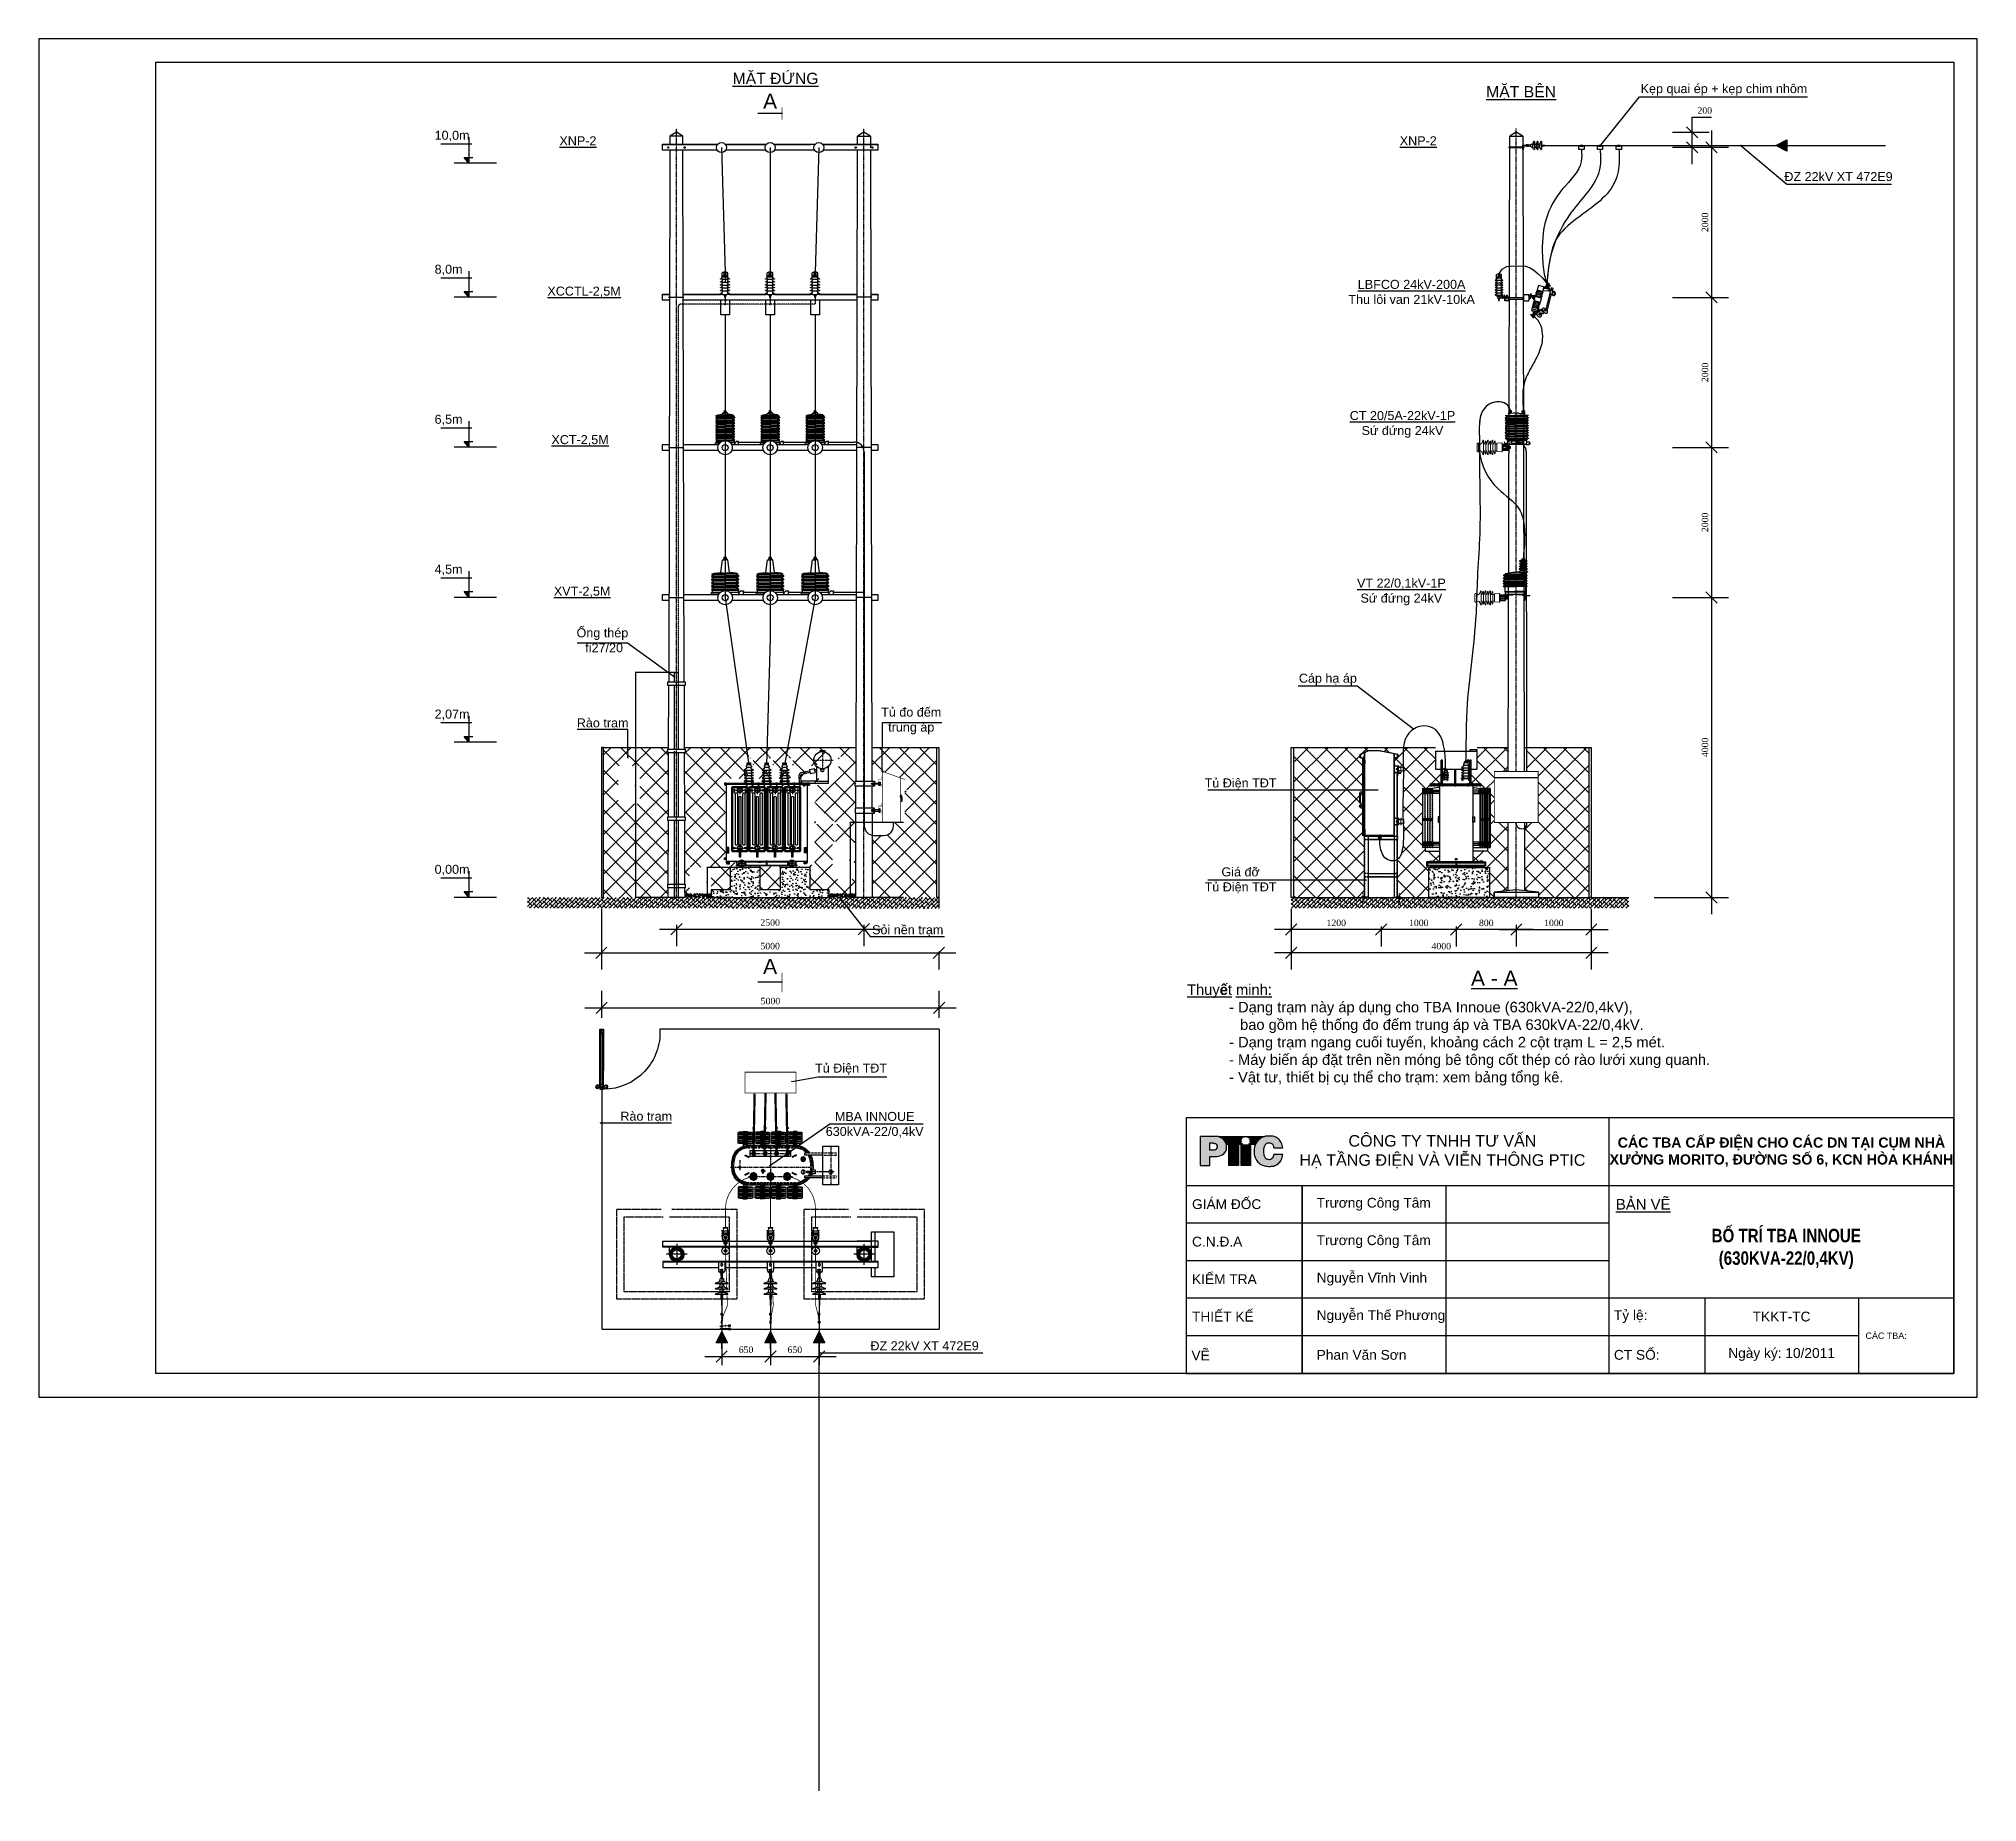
# Model space of a CAD drawing. Header units: inches. Extents: x -246336 to 136055, y -106871 to 69513.
# Drawn here: x -132882 to -107043, y -3865 to 19644 of the extents above; entities that cross this region are included whole.
import ezdxf

# ---------------------------------------------------------------- set-up
doc = ezdxf.new("R2010")
doc.units = ezdxf.units.IN
doc.header["$MEASUREMENT"] = 0
for name, pattern in [('ACAD_ISO10W100', [18.5, 12, -3, 0.5, -3]), ('CENTER', [2, 1.25, -0.25, 0.25, -0.25]), ('CENTER2', [1.125, 0.75, -0.125, 0.125, -0.125]), ('DASHDOT', [25.4, 12.7, -6.35, 0, -6.35]), ('DASHDOTX2', [2, 1, -0.5, 0, -0.5]), ('DASHED', [0.75, 0.5, -0.25]), ('DASHEDX2', [1.5, 1, -0.5]), ('HIDDEN2', [0.1875, 0.125, -0.0625])]:
    doc.linetypes.add(name, pattern=pattern)
for name, color, linetype in [('8cua', 8, 'Continuous'), ('D-XA', 7, 'Continuous'), ('Hoa Nhon 2T1', 7, 'Continuous'), ('K', 6, 'DASHED'), ('KETCAU', 7, 'Continuous'), ('T', 2, 'ACAD_ISO10W100'), ('ve', 43, 'Continuous'), ('Vinh ve', 1, 'Continuous'), ('XA-TT1', 7, 'Continuous'), ('XA-TT2', 7, 'Continuous')]:
    doc.layers.add(name, color=color, linetype=linetype)
doc.styles.add('khung ten', font='Varr.ttf')
doc.styles.get("Standard").update_dxf_attribs({"font": 'VNTIME_0.TTF', "height": 86})
doc.styles.add('VIET2', font='VNTIME_0.TTF', dxfattribs={"width": 0.8, "height": 2})
doc.styles.add('VU', font='arial.ttf', dxfattribs={"height": 12})
doc.linetypes.add('BATTING', pattern='A,0.0001,-0.1,[134,ltypeshp.shx,S=0.1,R=0,X=-0.1,Y=0],-0.2,[134,ltypeshp.shx,S=0.1,R=180,X=0.1,Y=0],-0.1', length=0.4001)
doc.linetypes.add('FENCELINE2', pattern='A,6.35,-2.54,[132,ltypeshp.shx,S=2.54,R=0,X=-2.54,Y=0],-2.54,25.4', length=36.83)
doc.dimstyles.new('TAM', dxfattribs={"dimscale": 75, "dimtxt": 2, "dimasz": 2, "dimexe": 3, "dimexo": 2, "dimgap": 1, "dimtad": 0, "dimtoh": 1, "dimdec": 0, "dimdsep": 46, "dimtxsty": 'Standard', "dimblk1": 'OBLIQUE', "dimblk2": 'OBLIQUE', "dimsah": 1, "dimcen": -1, "dimdle": 3, "dimclrd": 251, "dimclre": 251, "dimadec": 0, "dimazin": 0, "dimtfac": 1, "dimtdec": 0, "dimtmove": 0, "dimatfit": 3, "dimldrblk": 'OBLIQUE', "dimfxl": 1, "dimtvp": 1, "dimtolj": 1, "dimtzin": 0, "dimarcsym": 0})
doc.dimstyles.new('TL1-10', dxfattribs={"dimtxt": 14, "dimasz": 7, "dimexe": 0, "dimexo": 0, "dimgap": 2, "dimtad": 1, "dimdec": 0, "dimlfac": 10, "dimzin": 9, "dimdsep": 46, "dimtxsty": 'VU', "dimblk": 'OBLIQUE', "dimcen": 2, "dimclrd": 4, "dimclre": 4, "dimclrt": 7, "dimadec": 0, "dimazin": 0, "dimtfac": 1, "dimtdec": 0, "dimtix": 1, "dimtmove": 2, "dimatfit": 3, "dimldrblk": 'OBLIQUE', "dimfxl": 1, "dimtolj": 1, "dimtzin": 9, "dimarcsym": 0})
pattern_1 = [(135, (41585.2104, -33441.3673), (-2.6516504, -2.6516504), []), (225, (41585.2104, -33441.3673), (-2.6516504, -7.9549513), [9.375, -5.625])]
pattern_2 = [(45, (41585.2104, -33441.3673), (-3.535534, 3.535534), [])]
pattern_3 = [(45, (43871.788, -33441.367), (-4.419417, 4.419417), [])]
pattern_4 = [(135, (43871.788, -33441.367), (-4.419417, -4.419417), [])]

msp = doc.modelspace()

# ---------------------------------------------------------------- texts
at = {"ltscale": 5, "style": 'VU'}
for s, p in [('10,0m', (-127605.998, 18297.705)), ('8,0m', (-127605.998, 16511.639)), ('6,5m', (-127605.998, 14511.639)), ('4,5m', (-127605.998, 12511.639)), ('2,07m', (-127605.998, 10581.639)), ('0,00m', (-127605.998, 8511.639))]:
    msp.add_text(s, height=120, dxfattribs=at).set_placement(p)
at = {"ltscale": 5, "attachment_point": 5, "style": 'VU'}
for s, insert, char_height, width in [('\\A1;{\\LMẶT ĐỨNG}', (-123061.154, 19098.979), 150, 1572.96808), ('\\A1;{\\LMẶT BÊN}', (-113122.71, 18921.285), 150, 1572.96808), ('Kẹp quai ép + kẹp chim nhôm', (-110418.664, 18961.449), 119.97575, 2422.22007), ('\\A1;{\\LXNP-2}', (-125695.601, 18284.188), 119.97575, 1572.96808), ('\\A1;{\\LXNP-2}', (-114493.92, 18284.188), 119.97575, 1572.96808), ('ĐZ 22kV XT 472E9', (-108891.776, 17806.005), 119.97575, 1572.96808), ('\\A1;{\\LXCCTL-2,5M}', (-125613.736, 16268.857), 119.97575, 1572.96808), ('\\A1;{\\LLBFCO 24kV-200A\\P}Thu lôi van 21kV-10kA', (-114582.548, 16268.857), 119.97575, 1864.26489), ('\\A1;{\\LCT 20/5A-22kV-1P\\P}Sứ đứng 24kV', (-114704.063, 14502.954), 119.97575, 1728.38678), ('\\A1;{\\LXCT-2,5M}', (-125667.313, 14289.019), 119.97575, 1572.96808), ('\\A1;{\\LVT 22/0,1kV-1P\\P}Sứ đứng 24kV', (-114718.813, 12269.37), 119.97575, 1572.96808), ('\\A1;{\\LXVT-2,5M}', (-125639.586, 12269.37), 119.97575, 1572.96808), ('\\A1;Ống thép\\P fi27/20', (-125369.252, 11624.052), 119.97575, 1572.96808), ('\\A1;Cáp hạ áp', (-115698.683, 11101.439), 119.97575, 1572.96808), ('\\A1;Tủ đo đếm \\Ptrung áp', (-121252.438, 10549.571), 119.97575, 1572.96808), ('\\A1;Rào trạm', (-125365.721, 10510.627), 119.97575, 1572.96808), ('\\A1;Tủ Điện TĐT', (-116862.297, 9710.047), 119.97575, 1572.96808), ('\\A1;Giá đỡ\\PTủ Điện TĐT', (-116862.297, 8424.042), 119.97575, 1572.96808), ('\\A1;Sỏi nền trạm', (-121299.094, 7752.844), 119.97575, 1572.96808), ('\\A1;Tủ Điện TĐT', (-122054.664, 5908.574), 119.97575, 1572.96808), ('\\A1;Rào trạm', (-124784.849, 5266.956), 119.97575, 1572.96808), ('\\A1;MBA INNOUE 630kVA-22/0,4kV', (-121739.744, 5166.209), 119.97575, 1572.96808), ('ĐZ 22kV XT 472E9', (-121074.533, 2219.05), 119.97575, 1572.96808)]:
    msp.add_mtext(s, dxfattribs=dict(at, insert=insert, char_height=char_height, width=width))
at = {"insert": (-109588.671, 3512.05), "char_height": 180, "width": 20427.08017, "attachment_point": 5, "style": 'VIET2'}
msp.add_mtext('\\pt20293;{\\fArial|b1|i0|c0|p34;BỐ TRÍ TBA INNOUE\\P(630KVA-22/0,4KV)}', dxfattribs=at)
at = {"layer": 'Vinh ve', "color": 0, "insert": (-117575.541, 7038.086), "char_height": 140, "width": 14929.83103, "attachment_point": 1}
msp.add_mtext('{\\fArial|b0|i0|c0|p34;\\LThuy\\fArial|b1|i0|c0|p34;ế\\fArial|b0|i0|c0|p34;t minh:\\l\\P^I- Dạng trạm này áp dụng cho TBA Innoue (630kVA-22/0,4kV), \\P             bao gồm hệ thống đo đếm trung áp và TBA 630kVA-22/0,4kV.\\P^I- Dạng trạm ngang cuối tuyến, khoảng cách 2 cột trạm L = 2,5 mét.\\P^I- Máy biến áp đặt trên nền móng bê tông cốt thép có rào lưới xung quanh.\\P^I- Vật tư, thiết bị cụ thể cho trạm: xem bảng tổng kê.}', dxfattribs=at)
at = {"layer": 'Vinh ve', "color": 0, "style": 'khung ten'}
for s, insert, char_height, width, attachment_point in [('{\\fArial|b0|i0|c0|p34;CÔNG TY TNHH TƯ VẤN\\PHẠ TẦNG ĐIỆN VÀ VIỄN THÔNG PTIC}', (-114171.627, 4806.928), 153.47732, 5606.77213, 5), ('{\\fArial|b0|i0|c0|p34;GIÁM ĐỐC}', (-117509.351, 4107.029), 130.73994, 1535.76228, 4), ('{\\fArial|b0|i0|c0|p34;Trương Công Tâm}', (-115848.07, 4106.98), 130.73994, 2711.0177, 4), ('{\\fArial|b0|i0|c0|p34;C.N.Đ.A}', (-117509.351, 3607.556), 130.73994, 1535.76228, 4), ('{\\fArial|b0|i0|c0|p34;Trương Công Tâm}', (-115848.07, 3607.507), 130.73994, 2711.0177, 4), ('{\\fArial|b0|i0|c0|p34;KIỂM TRA}', (-117509.351, 3108.083), 130.73994, 1535.76228, 4), ('{\\fArial|b0|i0|c0|p34;Nguyễn Vĩnh Vinh}', (-115848.07, 3108.034), 130.73994, 2711.0177, 4), ('{\\fArial|b0|i0|c0|p34;THIẾT KẾ}', (-117509.712, 2608.61), 130.73994, 1535.76228, 4), ('{\\fArial|b0|i0|c0|p34;Nguyễn Thế Phương}', (-115848.07, 2608.561), 130.73994, 2711.0177, 4), ('{\\fArial|b0|i0|c0|p34;VẼ}', (-117516.669, 2090.509), 130.73994, 1535.76228, 4), ('{\\fArial|b0|i0|c0|p34;Phan Văn Sơn}', (-115848.07, 2098.042), 130.73994, 2711.0177, 4)]:
    msp.add_mtext(s, dxfattribs=dict(at, insert=insert, char_height=char_height, width=width, attachment_point=attachment_point))
at = {"layer": 'Vinh ve', "color": 0, "ltscale": 0.01, "style": 'khung ten'}
for s, insert, char_height, width, attachment_point in [('{\\fArial|b1|i0|c0|p34;CÁC TBA CẤP ĐIỆN CHO CÁC DN TẠI CỤM NHÀ XƯỞNG MORITO, ĐƯỜNG SỐ 6, KCN HÒA KHÁNH}', (-109652.34, 4801.289), 135.234654, 4685.32523, 5), ('{\\fArial|b0|i0|c0|p34;\\LBẢN VẼ}', (-111859.652, 4105.789), 142.10863, 4582.06398, 4), ('{\\fArial|b0|i0|c0|p34;Tỷ lệ:}', (-111885.567, 2608.561), 130.73994, 1280.1626, 4), ('{\\fArial|b0|i0|c0|p34;TKKT-TC}', (-109651.082, 2608.61), 130.73994, 2047.32235, 5), ('{\\fArial|b0|i0|c0|p34;CÁC TBA: }', (-108531.72, 2353.399), 85.26518, 1279.8019, 4), ('{\\fArial|b0|i0|c0|p34;CT SỐ:}', (-111885.567, 2098.042), 130.73994, 1280.1626, 4), ('{\\fArial|b0|i0|c0|p34;Ngày ký: 10/2011}', (-109651.082, 2103.565), 130.73994, 2047.32235, 5)]:
    msp.add_mtext(s, dxfattribs=dict(at, insert=insert, char_height=char_height, width=width, attachment_point=attachment_point))
at = {"layer": 'XA-TT1', "linetype": 'Continuous', "char_height": 200, "attachment_point": 3, "style": 'VU'}
for s, insert, width in [('A', (-123040.815, 18911.594), 224.69066), ('A', (-123040.815, 7378.034), 224.69066), ('{\\LA - A}', (-113169.862, 7221.354), 1081.18215)]:
    msp.add_mtext(s, dxfattribs=dict(at, insert=insert, width=width))

# ---------------------------------------------------------------- blocks, each defined once
blk = doc.blocks.new('tl-cc')
at = {"color": 8}
for p, q in [((40809.7, -6462.7), (40806.7, -6462.7)), ((40809.7, -6467.3), (40806.7, -6467.3)), ((40808.8, -6460.4), (40808.8, -6451.7)), ((40808.8, -6460.4), (40809.7, -6459.8)), ((40808.8, -6469.1), (40809.7, -6468.6)), ((40809.7, -6457.9), (40809.7, -6459.8)), ((40819.9, -6462.7), (40809.7, -6462.7)), ((40809.7, -6463.9), (40809.7, -6462.7)), ((40809.7, -6468.6), (40809.7, -6467.3)), ((40809.7, -6467.3), (40816.9, -6467.3)), ((40811.8, -6455.4), (40814.8, -6455.4)), ((40812.4, -6455.2), (40812.4, -6454.3)), ((40814.2, -6455.2), (40814.2, -6454.3)), ((40816.9, -6457.9), (40816.9, -6459.8)), ((40816.9, -6462.7), (40816.9, -6463.9)), ((40819.9, -6467.3), (40816.9, -6467.3)), ((40816.9, -6467.3), (40816.9, -6468.6)), ((40817.8, -6460.4), (40817.8, -6451.7)), ((40903, -6467.3), (40902.2, -6468.1)), ((40902.2, -6468.1), (40903.9, -6469.6)), ((40906.7, -6470.3), (40903, -6467.3)), ((40905.3, -6472.6), (40906.7, -6470.3)), ((40809.7, -6471.4), (40806.7, -6471.4)), ((40809.7, -6476.1), (40806.7, -6476.1)), ((40809.7, -6480.7), (40806.7, -6480.7)), ((40809.7, -6485.3), (40806.7, -6485.3)), ((40809.7, -6490), (40806.7, -6490)), ((40819.9, -6471.4), (40809.7, -6471.4)), ((40809.7, -6472.7), (40809.7, -6471.4)), ((40809.7, -6476.1), (40816.9, -6476.1)), ((40809.7, -6477.3), (40809.7, -6476.1)), ((40809.7, -6480.7), (40816.9, -6480.7)), ((40809.7, -6482), (40809.7, -6480.7)), ((40809.7, -6485.3), (40816.9, -6485.3)), ((40809.7, -6486.6), (40809.7, -6485.3)), ((40809.7, -6490), (40816.9, -6490)), ((40809.7, -6490), (40809.7, -6490.5)), ((40809.7, -6490.3), (40817.9, -6490.3)), ((40812.8, -6498), (40813.8, -6498)), ((40812.8, -6498.2), (40813.8, -6498.2)), ((40812.8, -6498.4), (40813.8, -6498.4)), ((40812.8, -6498.5), (40813.8, -6498.5)), ((40812.8, -6498.7), (40813.8, -6498.7)), ((40812.8, -6498.9), (40813.8, -6498.9)), ((40812.8, -6499), (40813.8, -6499)), ((40812.8, -6499.2), (40813.8, -6499.2)), ((40812.8, -6499.4), (40813.8, -6499.4)), ((40812.8, -6499.6), (40813.8, -6499.6)), ((40813.4, -6490.5), (40815.5, -6490.5)), ((40813.4, -6492.6), (40816.7, -6494.3)), ((40815.5, -6490.5), (40817.9, -6491.8)), ((40816.7, -6494.3), (40818.8, -6494.3)), ((40816.9, -6471.4), (40816.9, -6472.7)), ((40819.9, -6476.1), (40816.9, -6476.1)), ((40816.9, -6476.1), (40816.9, -6477.3)), ((40819.9, -6480.7), (40816.9, -6480.7)), ((40816.9, -6480.7), (40816.9, -6482)), ((40819.9, -6485.3), (40816.9, -6485.3)), ((40816.9, -6485.3), (40816.9, -6486.6)), ((40816.9, -6490), (40816.9, -6490.3)), ((40819.9, -6490), (40816.9, -6490)), ((40817.9, -6490.3), (40817.9, -6492.3)), ((40818.3, -6492.8), (40818.8, -6492.8)), ((40819.6, -6492.8), (40820.6, -6492.8)), ((40819.6, -6494.3), (40820.6, -6494.3)), ((40819.9, -6490), (40819.9, -6490)), ((40821.3, -6492.8), (40822.6, -6492.8)), ((40821.3, -6494.3), (40822.6, -6494.3)), ((40823.3, -6491.6), (40826.1, -6492.8)), ((40823.3, -6494.9), (40829.4, -6494.9)), ((40826.8, -6492.8), (40828.5, -6492.8)), ((40826.8, -6492.8), (40826.8, -6494.9)), ((40827.1, -6489.9), (40828.2, -6489.9)), ((40827.1, -6490.1), (40828.2, -6490.1)), ((40827.1, -6490.2), (40828.2, -6490.2)), ((40827.1, -6490.4), (40828.2, -6490.4)), ((40827.1, -6490.6), (40828.2, -6490.6)), ((40827.1, -6490.7), (40828.2, -6490.7)), ((40827.1, -6490.9), (40828.2, -6490.9)), ((40827.1, -6491.1), (40828.2, -6491.1)), ((40827.1, -6491.3), (40828.2, -6491.3)), ((40827.1, -6491.4), (40828.2, -6491.4)), ((40827.1, -6492.7), (40827.1, -6491.7)), ((40828.2, -6492.7), (40828.2, -6491.7)), ((40828.5, -6492.8), (40828.5, -6494.9)), ((40829.4, -6492.8), (40829.4, -6494.9)), ((40871.1, -6491), (40873.1, -6491)), ((40871.5, -6487.7), (40872.7, -6487.7)), ((40871.5, -6487.9), (40872.7, -6487.9)), ((40871.5, -6488.1), (40872.7, -6488.1)), ((40871.5, -6488.2), (40872.7, -6488.2)), ((40871.5, -6488.4), (40872.7, -6488.4)), ((40871.5, -6488.6), (40872.7, -6488.6)), ((40871.5, -6488.8), (40872.7, -6488.8)), ((40871.5, -6489), (40872.7, -6489)), ((40871.5, -6489.2), (40872.7, -6489.2)), ((40871.5, -6489.4), (40872.7, -6489.4)), ((40871.5, -6490.8), (40871.5, -6489.7)), ((40875.9, -6491), (40872.3, -6491)), ((40872.7, -6490.8), (40872.7, -6489.7)), ((40875.5, -6494.3), (40875.2, -6495.4)), ((40875.7, -6494.3), (40875.4, -6495.5)), ((40875.9, -6494.4), (40875.6, -6495.5)), ((40876.1, -6494.4), (40875.8, -6495.6)), ((40876.3, -6494.5), (40876, -6495.6)), ((40876.5, -6494.5), (40876.2, -6495.7)), ((40876.6, -6494.6), (40876.3, -6495.7)), ((40877.6, -6496.1), (40876.8, -6495.9)), ((40877.9, -6494.9), (40877.1, -6494.6)), ((40878.2, -6494.6), (40877.7, -6496.5)), ((40880.8, -6500.2), (40887.3, -6502)), ((40886, -6480.9), (40892.5, -6482.6)), ((40903, -6476.2), (40901.1, -6475.6)), ((40901.4, -6475.9), (40901.1, -6476.7)), ((40902.2, -6477.3), (40901.1, -6477)), ((40902.2, -6477.5), (40901.1, -6477.2)), ((40902.6, -6476.2), (40902.4, -6477)), ((40904.2, -6472.3), (40905.3, -6472.6)), ((40905.9, -6479.3), (40905.1, -6476.7)), ((40906.3, -6470.8), (40905.7, -6472)), ((40905.9, -6471.9), (40906.5, -6472.3)), ((40906.3, -6471.1), (40907, -6471.5)), ((40907, -6479.2), (40906.4, -6477.1)), ((40907.1, -6471.6), (40906.7, -6472.3)), ((40907.3, -6471.7), (40906.9, -6472.4)), ((40907.4, -6471.8), (40907, -6472.5)), ((40907.5, -6471.8), (40907.1, -6472.5)), ((40907.6, -6471.9), (40907.2, -6472.6)), ((40907.7, -6471.9), (40907.3, -6472.7)), ((40907.8, -6472), (40907.4, -6472.7)), ((40908, -6472.1), (40907.6, -6472.8)), ((40908.1, -6472.1), (40907.7, -6472.9)), ((40908.2, -6472.2), (40907.8, -6472.9)), ((40912, -6484.8), (40912, -6486.8)), ((40912.8, -6484.1), (40914.8, -6484.5)), ((40872.5, -6526.7), (40872.9, -6526)), ((40872.7, -6526.7), (40873.1, -6526)), ((40872.8, -6526.8), (40873.2, -6526.1)), ((40872.9, -6526.9), (40873.3, -6526.2)), ((40873, -6526.9), (40873.4, -6526.2)), ((40873.1, -6527), (40873.5, -6526.3)), ((40873.2, -6527.1), (40873.6, -6526.4)), ((40873.4, -6527.1), (40873.8, -6526.4)), ((40873.5, -6527.2), (40873.9, -6526.5)), ((40873.6, -6527.3), (40874, -6526.6)), ((40874.4, -6527.8), (40873.8, -6527.4)), ((40875.4, -6526.3), (40874.1, -6528.6)), ((40874.1, -6528.6), (40877.8, -6531.6)), ((40874.9, -6527), (40874.2, -6526.6)), ((40874.4, -6528.1), (40875.1, -6526.9)), ((40876.5, -6526.6), (40875.4, -6526.3)), ((40878.5, -6530.8), (40876.8, -6529.2)), ((40877.8, -6522.7), (40879.7, -6523.2)), ((40877.8, -6531.6), (40878.5, -6530.8)), ((40878.1, -6522.7), (40878.4, -6521.8)), ((40878.5, -6521.4), (40879.7, -6521.7)), ((40878.5, -6521.6), (40879.6, -6521.9)), ((40879.4, -6523), (40879.6, -6522.2)), ((40886.4, -6518.7), (40885.9, -6520.6)), ((40886.1, -6520.3), (40887.1, -6520.5)), ((40886.5, -6519), (40887.5, -6519.3)), ((40887.7, -6519.4), (40887.4, -6520.6)), ((40887.9, -6519.5), (40887.6, -6520.6)), ((40892.6, -6523.4), (40891.1, -6524.7)), ((40893, -6518), (40892, -6517)), ((40894.3, -6516.8), (40892.7, -6515.9)), ((40892.8, -6518.8), (40896.4, -6522.8)), ((40899.3, -6517), (40894.6, -6520.8))]:
    blk.add_line(p, q, dxfattribs=at)
at = {"color": 8, "linetype": 'ByBlock'}
for p, q in [((40858.5, -6497.7), (40831.4, -6497.7)), ((40858.5, -6495), (40831.5, -6495))]:
    blk.add_line(p, q, dxfattribs=at)
at = {"color": 8, "linetype": 'DASHDOT'}
for p, q in [((40868.4, -6489.1), (40858.5, -6489.1)), ((40858.5, -6489.1), (40858.5, -6500.6)), ((40858.5, -6500.6), (40868.4, -6500.6)), ((40868.4, -6491), (40868.4, -6489.1)), ((40868.4, -6500.6), (40868.4, -6498.4))]:
    blk.add_line(p, q, dxfattribs=at)
at = {"color": 8, "linetype": 'Continuous', "lineweight": 5}
for p, q in [((40869.4, -6493.5), (40870.4, -6493.5)), ((40869.4, -6496.5), (40870.4, -6496.5)), ((40869.5, -6494.2), (40870.4, -6494.2)), ((40869.5, -6495.8), (40870.4, -6495.8)), ((40871.3, -6494.1), (40871.4, -6494.3)), ((40871.3, -6495.9), (40871.4, -6495.7)), ((40871.4, -6494.3), (40871.4, -6495)), ((40871.4, -6495.7), (40871.4, -6495))]:
    blk.add_line(p, q, dxfattribs=at)
at = {"color": 8, "linetype": 'Continuous'}
for p, q in [((40870.6, -6493.9), (40870.6, -6495)), ((40870.6, -6494.1), (40871.3, -6494.1)), ((40870.6, -6496.2), (40870.6, -6495)), ((40870.6, -6495.9), (40871.3, -6495.9))]:
    blk.add_line(p, q, dxfattribs=at)
at = {"color": 8, "linetype": 'CENTER', "ltscale": 0.05}
for p, q in [((40870.6, -6494.3), (40871.4, -6494.3)), ((40870.6, -6495.7), (40871.4, -6495.7)), ((40871.3, -6495.9), (40871.3, -6494.1))]:
    blk.add_line(p, q, dxfattribs=at)
at = {"color": 8}
for points in [[(40809.7, -6457.9), (40816.9, -6457.9), (40816.9, -6457.1), (40809.7, -6457.1)], [(40811.2, -6457.1), (40815.4, -6457.1), (40815.4, -6455.4), (40811.2, -6455.4)], [(40812.4, -6451.3), (40814.2, -6451.3), (40814.4, -6451.6), (40814.4, -6454.1), (40812.2, -6454.1), (40812.2, -6451.6)], [(40812.4, -6457.1), (40814.2, -6457.1), (40814.2, -6455.4), (40812.4, -6455.4)], [(40809.3, -6492.6), (40813.4, -6492.6), (40813.4, -6490.5), (40809.3, -6490.5)], [(40812.1, -6497.9), (40814.4, -6497.9), (40814.4, -6496.4), (40812.1, -6496.4)], [(40823.3, -6494.9), (40829.4, -6494.9), (40829.4, -6492.8), (40823.3, -6492.8)], [(40831.4, -6500.4), (40823.9, -6500.4), (40823.9, -6492.8), (40831.4, -6492.8)], [(40830.7, -6499.6), (40824.6, -6499.6), (40824.6, -6493.6), (40830.7, -6493.6)], [(40827.1, -6489.7), (40828.2, -6489.7), (40828.3, -6489.9), (40828.3, -6491.6), (40827, -6491.6), (40827, -6489.9)], [(40871.5, -6487.5), (40872.7, -6487.5), (40872.8, -6487.6), (40872.8, -6489.5), (40871.4, -6489.5), (40871.4, -6487.6)], [(40875.2, -6494.2), (40874.9, -6495.3), (40875.1, -6495.5), (40876.6, -6495.9), (40877, -6494.5), (40875.4, -6494.1)], [(40895.6, -6476.6), (40894.3, -6481.4), (40905.6, -6481.9), (40906.3, -6479.5), (40895.6, -6476.6)], [(40902.1, -6477.7), (40901, -6477.4), (40900.9, -6477.2), (40901, -6476.8), (40902.4, -6477.2), (40902.3, -6477.6)], [(40905.5, -6482.2), (40906.4, -6482.5), (40907.2, -6479.2), (40906.4, -6479)], [(40908.3, -6472.3), (40907.9, -6473), (40907.8, -6473), (40906.6, -6472.4), (40907.1, -6471.5), (40908.3, -6472.1)], [(40909.6, -6478.9), (40913.2, -6479.9), (40913.8, -6477.5), (40910.2, -6476.5)], [(40872.4, -6526.6), (40872.8, -6525.9), (40873, -6525.9), (40874.1, -6526.5), (40873.6, -6527.4), (40872.5, -6526.8)], [(40873.7, -6517.4), (40884.9, -6520.4), (40885.5, -6518.3), (40874.2, -6515.3)], [(40878.6, -6521.1), (40879.7, -6521.4), (40879.8, -6521.6), (40879.7, -6522.1), (40878.3, -6521.7), (40878.4, -6521.3)], [(40885, -6520.1), (40886, -6520.3), (40886.3, -6518.9), (40885.4, -6518.6)], [(40885.5, -6516.9), (40892.8, -6518.8), (40893, -6518), (40885.7, -6516)], [(40888.2, -6519.6), (40887.9, -6520.7), (40887.7, -6520.8), (40887.3, -6520.7), (40887.6, -6519.3), (40888.1, -6519.4)]]:
    blk.add_lwpolyline(points, close=True, dxfattribs=at)
for points in [[(40809.7, -6457.1), (40809.7, -6458.4)], [(40811.3, -6454.3), (40811.3, -6455.2)], [(40814.8, -6454.1), (40811.8, -6454.1)], [(40811.8, -6455.4), (40814.8, -6455.4)], [(40815.3, -6455.2), (40815.3, -6454.3)], [(40900.3, -6474.7), (40901.7, -6472.7), (40900.3, -6471.4), (40901.5, -6470.1), (40902.7, -6471.1)], [(40814.9, -6493.3), (40814.9, -6496.4), (40811.7, -6496.4), (40811.7, -6492.6), (40813.4, -6492.6)], [(40813.9, -6497.9), (40812.6, -6497.9), (40812.6, -6499.5), (40812.8, -6499.7), (40813.8, -6499.7), (40813.9, -6499.5)], [(40826.5, -6491.7), (40826.5, -6492.7)], [(40828.5, -6491.6), (40826.8, -6491.6)], [(40826.8, -6492.8), (40828.5, -6492.8)], [(40828.8, -6492.7), (40828.8, -6491.7)], [(40870.8, -6489.7), (40870.8, -6490.8)], [(40873.1, -6489.5), (40871.1, -6489.5)], [(40871.1, -6491), (40873.1, -6491)], [(40873.4, -6490.8), (40873.4, -6489.7)], [(40876.5, -6496.2), (40877, -6494.3)], [(40877.4, -6496.8), (40876.6, -6496.6)], [(40877.3, -6494), (40878.1, -6494.2)], [(40878.2, -6494.6), (40877.7, -6496.5)], [(40884, -6480.3), (40894.5, -6483.1), (40895, -6481.5)], [(40907.7, -6486.8), (40899.3, -6518.1), (40902.5, -6518.9), (40910.9, -6487.7)], [(40900.7, -6475.7), (40900.5, -6476.5)], [(40900.8, -6476.8), (40902.7, -6477.3)], [(40903, -6476.2), (40901.1, -6475.6)], [(40903, -6477.2), (40903.3, -6476.4)], [(40904.8, -6472.4), (40904.8, -6473.5), (40904.3, -6474.4), (40903.9, -6474.7), (40903.8, -6474.8)], [(40905.6, -6472.3), (40906.3, -6472.7)], [(40906.3, -6470.8), (40905.7, -6472)], [(40907.2, -6471.1), (40906.5, -6470.7)], [(40906.5, -6472.5), (40907.2, -6471.3)], [(40906.8, -6481), (40908.3, -6482.8)], [(40908.7, -6481.4), (40907.1, -6479.7)], [(40908.3, -6482.8), (40907.3, -6486.7), (40911, -6487.7)], [(40915.5, -6483.3), (40908.7, -6481.4)], [(40912.3, -6482.4), (40913, -6479.8), (40909.8, -6479), (40909.1, -6481.6)], [(40874.2, -6526.4), (40873.5, -6527.6)], [(40873.5, -6527.8), (40874.2, -6528.2)], [(40875.1, -6526.6), (40874.4, -6526.2)], [(40874.4, -6528.1), (40875.1, -6526.9)], [(40885.1, -6518.2), (40886, -6514.9), (40875.5, -6512.1), (40874.6, -6515.4)], [(40875.9, -6526.4), (40876, -6525.4), (40876.4, -6524.5), (40876.8, -6524.2), (40876.9, -6524.1)], [(40877.7, -6521.7), (40877.5, -6522.5)], [(40877.8, -6522.7), (40879.7, -6523.2)], [(40880.4, -6524.2), (40879.1, -6526.2), (40880.5, -6527.5), (40879.2, -6528.8), (40878, -6527.8)], [(40880, -6522.1), (40878.1, -6521.6)], [(40880, -6523.2), (40880.3, -6522.4)], [(40886.4, -6518.7), (40885.9, -6520.6)], [(40885.9, -6520.9), (40887, -6521.2)], [(40887.7, -6518.6), (40886.6, -6518.4)], [(40887.2, -6520.9), (40887.7, -6519)], [(40899.9, -6523.6), (40898.5, -6523.3), (40896.6, -6521.9), (40896.4, -6519.4), (40897.4, -6518.6), (40898.7, -6518.7), (40899.3, -6518.1)]]:
    blk.add_lwpolyline(points, dxfattribs=at)
for points in [[(40819.2, -6495.8), (40819.2, -6495.8, 0.414214), (40819.6, -6495.5), (40819.6, -6491.7, 0.414214), (40819.2, -6491.3), (40819.2, -6491.3, 0.414214), (40818.8, -6491.7), (40818.8, -6495.5, 0.414214)], [(40820.9, -6495.8), (40820.9, -6495.8, 0.414214), (40821.3, -6495.5), (40821.3, -6491.7, 0.414214), (40820.9, -6491.3), (40820.9, -6491.3, 0.414214), (40820.6, -6491.7), (40820.6, -6495.5, 0.414214)], [(40823, -6495.8), (40823, -6495.8, 0.414214), (40823.3, -6495.5), (40823.3, -6490.2, 0.414214), (40823, -6489.8), (40823, -6489.8, 0.414214), (40822.6, -6490.2), (40822.6, -6495.5, 0.414214)], [(40868.8, -6492.2), (40877.9, -6492.2, -0.414214), (40878.5, -6493.2), (40877.3, -6497.8), (40878.4, -6498.1), (40879.7, -6493.6, 0.414214), (40878.2, -6491), (40868.8, -6491)], [(40878.6, -6499.6), (40889.5, -6502.6, 0.414214), (40890.2, -6502.2), (40891.9, -6495.8, 0.414214), (40891.5, -6495.2), (40880.6, -6492.3, 0.414214), (40879.9, -6492.6), (40878.2, -6499, 0.414214)], [(40898.4, -6475.5, -0.414214), (40899.1, -6475.1), (40907.2, -6477.3), (40907.4, -6476.6), (40899.3, -6474.4, 0.414214), (40897.7, -6475.3), (40897.3, -6477), (40898, -6477.2)]]:
    blk.add_lwpolyline(points, format="xyb", close=True, dxfattribs=at)
at = {"color": 8, "flags": 128}
for points in [[(40875.9, -6491.7), (40875.9, -6491), (40868.4, -6491), (40868.4, -6498.4), (40869.2, -6498.4)], [(40869.2, -6498.4), (40869.2, -6491.7), (40875.9, -6491.7)]]:
    blk.add_lwpolyline(points, dxfattribs=at)
at = {"color": 8, "linetype": 'Continuous', "lineweight": 5}
for points in [[(40869.2, -6495), (40869.2, -6493.3), (40869.4, -6493.3), (40869.4, -6495)], [(40869.2, -6495), (40869.2, -6496.7), (40869.4, -6496.7), (40869.4, -6495)]]:
    blk.add_lwpolyline(points, dxfattribs=at)
at = {"color": 8}
for points in [[(40886, -6506.9, 0.125293), (40887.8, -6509.5, -0.748668), (40887.6, -6510), (40887.6, -6510), (40876.6, -6507.1, -0.748668), (40876.6, -6506.4, 0.125293), (40879.5, -6505.2)], [(40886.6, -6504.5, 0.125293), (40888.5, -6507, -0.748668), (40888.2, -6507.6), (40888.2, -6507.6), (40877.2, -6504.6, -0.748668), (40877.3, -6503.9, 0.125293), (40880.2, -6502.7)], [(40887.3, -6502, 0.125293), (40889.2, -6504.5, -0.748668), (40888.9, -6505.1), (40888.9, -6505.1), (40877.9, -6502.1, -0.748668), (40878, -6501.5, 0.125293), (40880.8, -6500.2)], [(40880.3, -6492.2, -0.177277), (40880.5, -6492.1, 0.125293), (40883.4, -6490.8)], [(40890.5, -6490.1, 0.125293), (40892.4, -6492.6, -0.748668), (40892.1, -6493.2), (40892.1, -6493.2), (40881.1, -6490.2, -0.748668), (40881.1, -6489.6, 0.125293), (40884, -6488.3)], [(40891.2, -6487.6, 0.125293), (40893, -6490.1, -0.748668), (40892.8, -6490.7), (40892.8, -6490.7), (40881.8, -6487.7, -0.748668), (40881.8, -6487.1, 0.125293), (40884.7, -6485.8)], [(40891.8, -6485.1, 0.125293), (40893.7, -6487.6, -0.748668), (40893.4, -6488.2), (40893.4, -6488.2), (40882.4, -6485.2, -0.748668), (40882.5, -6484.6, 0.125293), (40885.4, -6483.3)], [(40892.5, -6482.6, 0.125293), (40894.4, -6485.1, -0.748668), (40894.1, -6485.7), (40894.1, -6485.7), (40883.1, -6482.7, -0.748668), (40883.2, -6482.1, 0.125293), (40886, -6480.9)], [(40896.2, -6476.8), (40896.5, -6475.8, 0.414214), (40895.7, -6474.5), (40887.3, -6472.2, 0.414214), (40886, -6473), (40884, -6480.3)], [(40889.8, -6492.6, 0.125293), (40891.7, -6495.1, -0.177277), (40891.8, -6495.3, -0.177277)], [(40903.9, -6475.7), (40904.1, -6475.1), (40903.1, -6473.6, -0.551716), (40904.2, -6472.3)], [(40874, -6517.5), (40874, -6517.7, 0.414214), (40874.7, -6519), (40883.2, -6521.3, 0.414214), (40884.5, -6520.5), (40884.5, -6520.3)], [(40884.6, -6511.9, 0.125293), (40886.5, -6514.4, -0.748668), (40886.2, -6515), (40886.2, -6515), (40875.2, -6512.1, -0.748668), (40875.3, -6511.4, 0.125293), (40878.2, -6510.2)], [(40885.3, -6509.4, 0.125293), (40887.2, -6511.9, -0.748668), (40886.9, -6512.5), (40886.9, -6512.5), (40875.9, -6509.6, -0.748668), (40875.9, -6508.9, 0.125293), (40878.8, -6507.7)], [(40883.6, -6524.2, -0.121046), (40883.4, -6524.2), (40876.5, -6522.4), (40876.3, -6523.1), (40883.2, -6524.9, 0.069485), (40883.5, -6525, 0.069485)], [(40876.8, -6523.2), (40876.7, -6523.8), (40877.6, -6525.2, -0.551716), (40876.5, -6526.6)]]:
    blk.add_lwpolyline(points, format="xyb", dxfattribs=at)
blk.add_circle((40892.4, -6516.5), 0.627, dxfattribs=at)
for centre, radius, start, end in [((40806.8, -6462.3), 0.367, 123.4232, 254.7536), ((40806.8, -6466.9), 0.367, 123.4232, 254.7536), ((40859.3, -6532), 87.6, 125.1808, 127.0073), ((40801.5, -6456.6), 11.3, 296.9829, 314.7504), ((40859.3, -6540.8), 87.6, 125.1808, 127.0073), ((40813.3, -6458.9), 8.42, 57.9661, 122.0339), ((40808.7, -6463.9), 0.946, 315.2487, 360), ((40811.8, -6454.8), 0.748, 45.1919, 134.8081), ((40811.8, -6454.7), 0.748, 225.1919, 314.8081), ((40813.3, -6456.2), 2.16, 64.0535, 115.9465), ((40813.3, -6453.3), 2.16, 244.0535, 295.9465), ((40814.8, -6454.8), 0.748, 45.1919, 134.8081), ((40814.8, -6454.7), 0.748, 225.1919, 314.8081), ((40767.3, -6532), 87.6, 52.9927, 55.4917), ((40817.9, -6463.9), 0.946, 180, 224.7513), ((40767.3, -6540.8), 87.6, 52.9927, 55.4917), ((40825.2, -6456.6), 11.3, 225.2496, 243.0171), ((40819.8, -6462.3), 0.367, 285.2464, 56.5768), ((40819.8, -6466.9), 0.367, 285.2464, 56.5768), ((40903.3, -6470.2), 1.37, 98.2552, 188.0031), ((40903.3, -6470.3), 1.07, 83.8968, 219.5625), ((40902.7, -6469.8), 1.29, 270.9615, 8.3469), ((40806.8, -6471.1), 0.367, 123.4232, 254.7536), ((40806.8, -6475.7), 0.367, 123.4232, 254.7536), ((40806.8, -6480.3), 0.367, 123.4232, 254.7536), ((40806.8, -6485), 0.367, 123.4232, 254.7536), ((40806.8, -6489.6), 0.367, 123.4232, 254.7536), ((40801.5, -6465.3), 11.3, 296.9829, 314.7504), ((40801.5, -6470), 11.3, 296.9829, 314.7504), ((40801.5, -6474.6), 11.3, 296.9829, 314.7504), ((40801.5, -6479.2), 11.3, 296.9829, 314.7504), ((40808.7, -6472.7), 0.946, 315.2487, 360), ((40808.7, -6477.3), 0.946, 315.2487, 360), ((40808.7, -6482), 0.946, 315.2487, 360), ((40808.7, -6486.6), 0.946, 315.2487, 360), ((40817.9, -6472.7), 0.946, 180, 224.7513), ((40817.9, -6477.3), 0.946, 180, 224.7513), ((40817.9, -6482), 0.946, 180, 224.7513), ((40817.9, -6486.6), 0.946, 180, 224.7513), ((40825.2, -6465.3), 11.3, 225.2496, 243.0171), ((40825.2, -6470), 11.3, 225.2496, 243.0171), ((40825.2, -6474.6), 11.3, 225.2496, 243.0171), ((40825.2, -6479.2), 11.3, 225.2496, 243.0171), ((40818.3, -6492.3), 0.473, 180, 270), ((40819.8, -6471.1), 0.367, 285.2464, 56.5768), ((40819.8, -6475.7), 0.367, 285.2464, 56.5768), ((40819.8, -6480.3), 0.367, 285.2464, 56.5768), ((40819.8, -6485), 0.367, 285.2464, 56.5768), ((40819.8, -6489.6), 0.367, 285.2464, 56.5768), ((40827.6, -6494.1), 1.47, 211.8924, 328.1076), ((40826.8, -6492), 0.445, 45.1919, 134.8081), ((40826.8, -6492.4), 0.445, 225.1919, 314.8081), ((40827.7, -6492.8), 1.28, 64.0535, 115.9465), ((40827.7, -6491.5), 1.28, 244.0535, 295.9465), ((40828.5, -6492), 0.445, 45.1919, 134.8081), ((40828.5, -6492.4), 0.445, 225.1919, 314.8081), ((40872.1, -6491.3), 1.65, 211.8924, 328.1076), ((40871.1, -6490), 0.501, 45.1919, 134.8081), ((40871.1, -6490.5), 0.501, 225.1919, 314.8081), ((40872.1, -6491), 1.44, 64.0535, 115.9465), ((40872.1, -6489.5), 1.44, 244.0535, 295.9465), ((40873.1, -6490), 0.501, 45.1919, 134.8081), ((40873.1, -6490.5), 0.501, 225.1919, 314.8081), ((40877, -6496.3), 0.501, 120.1585, 209.7747), ((40878.2, -6495.6), 1.44, 139.02, 190.9131), ((40877.5, -6494.4), 0.501, 120.1585, 209.7747), ((40877.2, -6496.3), 0.501, 300.1585, 29.7747), ((40876.5, -6495.1), 1.44, 319.02, 10.9131), ((40877.7, -6494.4), 0.501, 300.1585, 29.7747), ((40900.9, -6476.3), 0.501, 210.1585, 299.7747), ((40900.9, -6476.1), 0.501, 30.1585, 119.7747), ((40902.1, -6475.6), 1.44, 229.02, 280.9131), ((40901.6, -6477.3), 1.44, 49.02, 100.9131), ((40902.8, -6476.8), 0.501, 210.1585, 299.7747), ((40902.8, -6476.6), 0.501, 30.1585, 119.7747), ((40906, -6472.2), 0.351, 105.5953, 195.2115), ((40906.9, -6471.9), 1.01, 124.4568, 176.3499), ((40906.6, -6471), 0.351, 105.5953, 195.2115), ((40906.2, -6472.3), 0.351, 285.5953, 15.2115), ((40906, -6471.4), 1.01, 304.4568, 356.3499), ((40906.9, -6471.1), 0.351, 285.5953, 15.2115), ((40914.5, -6486.8), 3.69, 193.1904, 74.9666), ((40912.7, -6484.8), 0.67, 79.1833, 179.1621), ((40914.4, -6486.8), 2.36, 179.1621, 79.1833), ((40873.8, -6527.7), 0.351, 105.5953, 195.2115), ((40874.8, -6527.5), 1.01, 124.4568, 176.3499), ((40874.5, -6526.5), 0.351, 105.5953, 195.2115), ((40874.1, -6527.9), 0.351, 285.5953, 15.2115), ((40873.9, -6527), 1.01, 304.4568, 356.3499), ((40874.8, -6526.7), 0.351, 285.5953, 15.2115), ((40878.1, -6529.1), 1.29, 90.9615, 188.3469), ((40877.4, -6528.6), 1.07, 263.8968, 39.5625), ((40877.9, -6522.3), 0.501, 210.1585, 299.7747), ((40877.9, -6522.1), 0.501, 30.1585, 119.7747), ((40877.5, -6528.6), 1.37, 278.2552, 8.0031), ((40879.1, -6521.6), 1.44, 229.02, 280.9131), ((40878.6, -6523.3), 1.44, 49.02, 100.9131), ((40879.8, -6522.8), 0.501, 210.1585, 299.7747), ((40879.8, -6522.6), 0.501, 30.1585, 119.7747), ((40886.4, -6520.7), 0.501, 120.1585, 209.7747), ((40887.5, -6520), 1.44, 139.02, 190.9131), ((40886.9, -6518.8), 0.501, 120.1585, 209.7747), ((40886.7, -6520.8), 0.501, 300.1585, 29.7747), ((40886.1, -6519.6), 1.44, 319.02, 10.9131), ((40887.2, -6518.9), 0.501, 300.1585, 29.7747)]:
    blk.add_arc(centre, radius, start, end, dxfattribs=at)
at = {"color": 8, "linetype": 'Continuous'}
for centre, radius, start, end in [((40870, -6493.9), 0.659, 145.463, 214.537), ((40872, -6495), 2.64, 162.9251, 180), ((40872, -6495), 2.64, 180, 197.0749), ((40870, -6496.2), 0.659, 145.463, 214.537), ((40869.9, -6493.9), 0.659, 325.463, 34.537), ((40867.9, -6495), 2.64, 0, 17.0749), ((40867.9, -6495), 2.64, 342.9251, 0), ((40869.9, -6496.2), 0.659, 325.463, 34.537)]:
    blk.add_arc(centre, radius, start, end, dxfattribs=at)
at = {"color": 8}
for points, knots in [([(40884.5, -6520.5), (40884.2, -6521.6), (40883.8, -6523.3), (40883.3, -6525.7), (40884.3, -6527.9), (40885.9, -6529.7), (40888.6, -6530.3), (40891, -6530.2), (40892.1, -6528.5), (40892.3, -6527.2), (40892.1, -6525.9), (40891.5, -6524.7), (40890, -6524.3), (40888.9, -6525.4), (40889.6, -6526.4), (40888.9, -6527.5), (40887.1, -6526.9), (40887.6, -6525.2), (40887.9, -6523.8), (40888.7, -6522.7), (40890.1, -6522.6), (40891.6, -6523.1), (40893.4, -6523.6), (40895.5, -6524.4), (40896.1, -6522.8), (40896.8, -6522.4), (40897.1, -6522.3)], [0, 0, 0, 0, 31.37349, 50.085658, 66.392, 96.969182, 114.039982, 143.723316, 155.709296, 168.6155, 179.441942, 192.628368, 204.862725, 216.161245, 226.453738, 234.507867, 247.026113, 264.016888, 276.042912, 289.42527, 296.90151, 315.071833, 331.699605, 352.905334, 363.111394, 373.554324, 373.554324, 373.554324, 373.554324]), ([(40892.8, -6518.8), (40893, -6518.6), (40893.5, -6518.1), (40894.7, -6517.7), (40894.4, -6517.1), (40894.2, -6516.5), (40894.2, -6515.6), (40894.6, -6514.5), (40895.3, -6513.7), (40896.5, -6513.5), (40897.6, -6513.9), (40897.9, -6514.8), (40898, -6515.5), (40898.5, -6516), (40899, -6516.6), (40899.4, -6517.1), (40899.5, -6517.3)], [0, 0, 0, 0, 11.648206, 21.188614, 24.738093, 28.023008, 39.729704, 49.408854, 59.154896, 69.610391, 81.147608, 90.62568, 94.86376, 99.343388, 110.687596, 117.504633, 117.504633, 117.504633, 117.504633]), ([(40902.5, -6518.9), (40902.4, -6519.3), (40902.2, -6520), (40902.9, -6521), (40902.7, -6522.1), (40902.2, -6523.1), (40901.2, -6524), (40900.4, -6523.8), (40899.9, -6523.6)], [0, 0, 0, 0, 10.423414, 20.393982, 30.690631, 40.353473, 52.491673, 64.028898, 64.028898, 64.028898, 64.028898])]:
    blk.add_open_spline(points, degree=3, knots=knots, dxfattribs=at)
blk = doc.blocks.new('ti-sd')
at = {"color": 8, "linetype": 'Continuous'}
for p, q in [((39880.3, -6205.4), (39892.7, -6205.3)), ((39882.6, -6207.6), (39880.4, -6208.8)), ((39882.6, -6211), (39880.4, -6212.2)), ((39880.5, -6209), (39892.7, -6208.9)), ((39880.5, -6212.4), (39892.7, -6212.4)), ((39882.6, -6214.5), (39880.5, -6215.7)), ((39880.5, -6215.9), (39892.7, -6215.9)), ((39882.6, -6217.9), (39880.5, -6219)), ((39880.5, -6219.3), (39892.8, -6219.2)), ((39882.6, -6221), (39880.5, -6222.2)), ((39880.5, -6222.4), (39892.8, -6222.4)), ((39882.6, -6224.2), (39880.5, -6225.3)), ((39880.6, -6225.6), (39892.8, -6225.5)), ((39882.6, -6206.3), (39881.9, -6206.8)), ((39881.9, -6206.9), (39892.7, -6206.9)), ((39882.6, -6209.8), (39881.9, -6210.3)), ((39882.6, -6213.2), (39881.9, -6213.7)), ((39882.6, -6216.6), (39881.9, -6217.1)), ((39882.6, -6219.7), (39881.9, -6220.2)), ((39882, -6210.5), (39892.7, -6210.4)), ((39882, -6213.8), (39892.7, -6213.8)), ((39882, -6217.2), (39892.7, -6217.2)), ((39882, -6220.3), (39892.8, -6220.3)), ((39882.6, -6222.9), (39882, -6223.4)), ((39882, -6223.5), (39892.8, -6223.5)), ((39882.7, -6226.3), (39882, -6226.7)), ((39882, -6226.9), (39892.8, -6226.8)), ((39882.6, -6205.4), (39882.6, -6206.3)), ((39882.6, -6206.9), (39882.6, -6207.6)), ((39882.6, -6209), (39882.6, -6209.8)), ((39882.6, -6210.5), (39882.6, -6211)), ((39882.6, -6212.4), (39882.6, -6213.2)), ((39882.6, -6213.8), (39882.6, -6214.5)), ((39882.6, -6215.9), (39882.6, -6216.6)), ((39882.6, -6217.2), (39882.6, -6217.9)), ((39882.6, -6219.3), (39882.6, -6219.7)), ((39882.6, -6220.3), (39882.6, -6221)), ((39882.6, -6222.4), (39882.6, -6222.9)), ((39882.6, -6223.5), (39882.6, -6224.2)), ((39882.7, -6225.6), (39882.7, -6226.3)), ((39882.7, -6226.9), (39882.7, -6227.5)), ((39885.1, -6203.8), (39885.1, -6203.2)), ((39911.6, -6205.3), (39892.7, -6205.3)), ((39910, -6206.8), (39892.7, -6206.9)), ((39911.5, -6208.9), (39892.7, -6208.9)), ((39910, -6210.4), (39892.7, -6210.4)), ((39911.5, -6212.3), (39892.7, -6212.4)), ((39910, -6213.8), (39892.7, -6213.8)), ((39911.5, -6215.8), (39892.7, -6215.9)), ((39910, -6217.1), (39892.7, -6217.2)), ((39911.5, -6219.2), (39892.8, -6219.2)), ((39910, -6220.3), (39892.8, -6220.3)), ((39911.5, -6222.3), (39892.8, -6222.4)), ((39910.1, -6223.4), (39892.8, -6223.5)), ((39911.5, -6225.5), (39892.8, -6225.5)), ((39910.1, -6226.8), (39892.8, -6226.8)), ((39906.9, -6203.7), (39906.8, -6203.1)), ((39909.4, -6205.4), (39909.4, -6206.2)), ((39909.4, -6206.2), (39910, -6206.7)), ((39909.4, -6206.8), (39909.4, -6207.5)), ((39909.4, -6207.5), (39911.5, -6208.7)), ((39909.4, -6208.9), (39909.4, -6209.8)), ((39909.4, -6209.8), (39910.1, -6210.2)), ((39909.4, -6210.4), (39909.4, -6210.9)), ((39909.4, -6210.9), (39911.5, -6212.1)), ((39909.4, -6212.4), (39909.4, -6213.1)), ((39909.4, -6213.1), (39910.1, -6213.6)), ((39909.4, -6213.8), (39909.4, -6214.4)), ((39909.4, -6214.4), (39911.5, -6215.6)), ((39909.4, -6215.8), (39909.4, -6216.5)), ((39909.4, -6216.5), (39910.1, -6217)), ((39909.4, -6217.1), (39909.4, -6217.8)), ((39909.4, -6217.8), (39911.6, -6219)), ((39909.4, -6219.2), (39909.4, -6219.7)), ((39909.4, -6219.7), (39910.1, -6220.1)), ((39909.4, -6220.3), (39909.4, -6220.9)), ((39909.4, -6220.9), (39911.6, -6222.1)), ((39909.4, -6222.3), (39909.4, -6222.8)), ((39909.4, -6222.8), (39910.1, -6223.3)), ((39909.4, -6223.4), (39909.4, -6224.1)), ((39909.4, -6224.1), (39911.6, -6225.3)), ((39909.4, -6225.5), (39909.4, -6226.2)), ((39909.4, -6226.2), (39910.1, -6226.7)), ((39909.4, -6226.8), (39909.4, -6227.5)), ((39879.1, -6243), (39883.2, -6242.9)), ((39880.1, -6243), (39880.1, -6244.6)), ((39880.1, -6244.6), (39883.6, -6244.6)), ((39882.7, -6227.5), (39880.5, -6228.7)), ((39882.7, -6231.1), (39880.5, -6232.3)), ((39882.7, -6234.8), (39880.5, -6236)), ((39880.6, -6228.9), (39892.8, -6228.9)), ((39880.6, -6232.5), (39892.8, -6232.5)), ((39880.6, -6236.2), (39892.8, -6236.2)), ((39882.7, -6229.8), (39882, -6230.3)), ((39882, -6230.5), (39892.8, -6230.4)), ((39882.7, -6233.5), (39882, -6234)), ((39882, -6234.1), (39892.8, -6234.1)), ((39882.7, -6237), (39882, -6237.5)), ((39882.1, -6237.6), (39892.8, -6237.6)), ((39882.7, -6229), (39882.7, -6229.8)), ((39882.7, -6230.5), (39882.7, -6231.1)), ((39882.7, -6232.5), (39882.7, -6233.5)), ((39882.7, -6234.1), (39882.7, -6234.8)), ((39882.7, -6236.2), (39882.7, -6237)), ((39883.3, -6237.6), (39883.3, -6239)), ((39883.3, -6239), (39892.8, -6239)), ((39883.6, -6244.6), (39883.6, -6244)), ((39908.6, -6244), (39883.6, -6244)), ((39886.4, -6246.7), (39886.4, -6248)), ((39886.4, -6247), (39887.3, -6247)), ((39886.4, -6249.4), (39886.4, -6248)), ((39886.4, -6249), (39887.3, -6249)), ((39889, -6239.9), (39889.8, -6239.9)), ((39889, -6242.5), (39889.9, -6242.5)), ((39889.4, -6239.5), (39889.4, -6240.3)), ((39889.5, -6242.9), (39889.4, -6242.1)), ((39911.5, -6228.9), (39892.8, -6228.9)), ((39910.1, -6230.4), (39892.8, -6230.4)), ((39911.5, -6232.4), (39892.8, -6232.5)), ((39910.1, -6234.1), (39892.8, -6234.1)), ((39911.6, -6236.1), (39892.8, -6236.2)), ((39910.1, -6237.6), (39892.8, -6237.6)), ((39908.8, -6238.9), (39892.8, -6239)), ((39903.1, -6239.9), (39902.3, -6239.9)), ((39903.2, -6242.5), (39902.3, -6242.5)), ((39902.7, -6239.5), (39902.7, -6240.3)), ((39902.8, -6242.9), (39902.7, -6242.1)), ((39908.6, -6244.5), (39908.6, -6244)), ((39912.1, -6244.5), (39908.6, -6244.5)), ((39908.8, -6237.6), (39908.8, -6238.9)), ((39909.4, -6227.5), (39911.6, -6228.6)), ((39909.4, -6228.9), (39909.4, -6229.8)), ((39909.4, -6229.8), (39910.1, -6230.2)), ((39909.4, -6230.4), (39909.4, -6231)), ((39909.4, -6231), (39911.6, -6232.2)), ((39909.4, -6232.5), (39909.5, -6233.4)), ((39909.5, -6233.4), (39910.1, -6233.9)), ((39909.5, -6234.1), (39909.5, -6234.7)), ((39909.5, -6234.7), (39911.6, -6235.9)), ((39909.5, -6236.1), (39909.5, -6236.9)), ((39909.5, -6236.9), (39910.2, -6237.4)), ((39912.1, -6242.9), (39912.1, -6244.5))]:
    blk.add_line(p, q, dxfattribs=at)
at = {"color": 8, "linetype": 'Continuous', "lineweight": 5}
for p, q in [((39842.9, -6248.2), (39842.9, -6243.1)), ((39842.9, -6248.2), (39842.9, -6253.2)), ((39845, -6242.6), (39845, -6248.2)), ((39845, -6253.7), (39845, -6248.2)), ((39849.7, -6241.9), (39850.7, -6238.9)), ((39851.5, -6238.9), (39851.6, -6248.1)), ((39851.6, -6257.3), (39851.6, -6248.1)), ((39852.7, -6243.2), (39853.6, -6240.1)), ((39852.7, -6253.1), (39853.7, -6256.2)), ((39854.5, -6240.2), (39854.5, -6248.1)), ((39854.5, -6256.1), (39854.5, -6248.1)), ((39855.6, -6243.2), (39856.9, -6238.9)), ((39855.6, -6253.1), (39857, -6257.4)), ((39857.8, -6238.9), (39857.8, -6248.1)), ((39857.8, -6257.3), (39857.8, -6248.1)), ((39858.9, -6243.2), (39859.8, -6240)), ((39858.9, -6253), (39859.9, -6256.2)), ((39860.7, -6240.1), (39860.7, -6248.1)), ((39860.7, -6256.1), (39860.7, -6248.1)), ((39861.8, -6243.2), (39863.1, -6238.8)), ((39861.8, -6253), (39863.2, -6257.4)), ((39864, -6238.9), (39864, -6248.1)), ((39864.1, -6257.3), (39864, -6248.1)), ((39865.1, -6243.2), (39866, -6240)), ((39865.1, -6253), (39866.1, -6256.2)), ((39866.9, -6240.1), (39866.9, -6248.1)), ((39867, -6256.1), (39866.9, -6248.1)), ((39867.7, -6243.7), (39869.4, -6243.7)), ((39867.8, -6252.5), (39869.4, -6252.5)), ((39869.4, -6242.6), (39875.6, -6242.1)), ((39869.4, -6248.1), (39869.4, -6242.6)), ((39869.4, -6248.1), (39869.4, -6253.6)), ((39876.3, -6242.7), (39876.3, -6248.1)), ((39876.3, -6247), (39884.8, -6247)), ((39876.3, -6253.4), (39876.3, -6248.1)), ((39876.3, -6249.1), (39884.8, -6249)), ((39881.9, -6247), (39881.9, -6248)), ((39881.9, -6249), (39881.9, -6248)), ((39885.1, -6246.2), (39886.3, -6246.2)), ((39885.1, -6249.8), (39886.3, -6249.8)), ((39885.2, -6247.1), (39886.3, -6247.1)), ((39885.2, -6248.9), (39886.3, -6248.9)), ((39887.3, -6247), (39887.5, -6247.2)), ((39887.3, -6249), (39887.5, -6248.8)), ((39887.5, -6247.2), (39887.5, -6248)), ((39887.5, -6248.8), (39887.5, -6248)), ((39849.8, -6254.4), (39850.7, -6257.4)), ((39869.4, -6253.6), (39875.7, -6254))]:
    blk.add_line(p, q, dxfattribs=at)
at = {"color": 8, "linetype": 'CENTER', "lineweight": 5, "ltscale": 0.05}
for p, q in [((39881.9, -6247.2), (39884.8, -6247.2)), ((39881.9, -6248.8), (39884.8, -6248.8))]:
    blk.add_line(p, q, dxfattribs=at)
at = {"color": 8, "linetype": 'CENTER', "ltscale": 0.05}
for p, q in [((39886.4, -6247.2), (39887.5, -6247.2)), ((39886.4, -6248.8), (39887.5, -6248.8)), ((39887.3, -6249), (39887.3, -6247))]:
    blk.add_line(p, q, dxfattribs=at)
at = {"color": 8}
blk.add_line((39909, -6240.6), (39912.3, -6240.6), dxfattribs=at)
at = {"color": 8, "linetype": 'Continuous'}
for points in [[(39886.7, -6199.5), (39885.8, -6199.5), (39885.8, -6200.9), (39886.6, -6200.9)], [(39887.8, -6198.8), (39886.8, -6198.8)], [(39888.1, -6200.8), (39888.8, -6200.8), (39888.8, -6199.5), (39888, -6199.5)], [(39903.8, -6200.8), (39903.1, -6200.8), (39903.1, -6199.5), (39903.9, -6199.5)], [(39904, -6198.8), (39905.1, -6198.8)], [(39905.2, -6199.5), (39906.1, -6199.5), (39906.1, -6200.8), (39905.3, -6200.8)], [(39892.8, -6239.4), (39888.9, -6239.4), (39889, -6243), (39892.8, -6243)]]:
    blk.add_lwpolyline(points, dxfattribs=at)
at = {"color": 8, "linetype": 'Continuous', "const_width": 0.00123}
for points in [[(39880.3, -6205.4), (39881.1, -6202), (39882.9, -6202), (39883.6, -6203.8), (39892.7, -6203.8)], [(39911.6, -6205.3), (39910.8, -6201.9), (39909, -6201.9), (39908.3, -6203.8), (39892.7, -6203.8)], [(39883.3, -6240.7), (39879.9, -6240.7)], [(39882.1, -6237.6), (39881.2, -6237.6), (39881.2, -6240.6)], [(39910.1, -6237.6), (39911, -6237.5), (39911, -6240.5)]]:
    blk.add_lwpolyline(points, dxfattribs=at)
at = {"color": 8, "flags": 128}
for points in [[(39884.2, -6245.3), (39884.2, -6244.6), (39877.1, -6244.7), (39877.1, -6251.8), (39877.8, -6251.7)], [(39877.1, -6251), (39877.1, -6251.8), (39884.2, -6251.7), (39884.2, -6244.6), (39883.5, -6244.6)], [(39883.5, -6245.3), (39883.5, -6251), (39877.8, -6251)], [(39877.8, -6251), (39877.8, -6245.4), (39883.5, -6245.3)]]:
    blk.add_lwpolyline(points, dxfattribs=at)
at = {"color": 8, "linetype": 'Continuous', "lineweight": 5}
for points in [[(39884.8, -6248), (39884.8, -6246), (39885.1, -6246), (39885.1, -6248)], [(39884.8, -6248), (39884.8, -6250.1), (39885.1, -6250.1), (39885.1, -6248)]]:
    blk.add_lwpolyline(points, dxfattribs=at)
at = {"color": 8}
blk.add_lwpolyline([(39888.9, -6239.4), (39903.2, -6239.4), (39903.2, -6243), (39888.9, -6243)], close=True, dxfattribs=at)
at = {"color": 8, "linetype": 'Continuous'}
for centre in [(39889.4, -6239.9), (39889.4, -6242.5), (39902.7, -6239.9), (39902.8, -6242.5)]:
    blk.add_circle(centre, 0.0977, dxfattribs=at)
for centre, radius, start, end in [((39895.8, -6201), 9.2, 166.3863, 185.1993), ((39878.9, -6201.1), 9.2, 355.2151, 14.0282), ((39913, -6201), 9.2, 166.3863, 185.1993), ((39896.1, -6201), 9.2, 355.2151, 14.0282), ((39880.5, -6208.9), 0.121, 119.0705, 270.2072), ((39880.5, -6212.3), 0.121, 119.0705, 270.2072), ((39880.5, -6215.8), 0.121, 119.0705, 270.2072), ((39880.5, -6219.2), 0.121, 119.0705, 270.2072), ((39880.5, -6222.3), 0.121, 119.0705, 270.2072), ((39880.6, -6225.5), 0.121, 119.0705, 270.2072), ((39881.9, -6206.8), 0.0808, 124.5117, 270.2072), ((39882, -6210.4), 0.0808, 124.5117, 270.2072), ((39882, -6213.8), 0.0808, 124.5117, 270.2072), ((39882, -6217.1), 0.0808, 124.5117, 270.2072), ((39882, -6220.3), 0.0808, 124.5117, 270.2072), ((39882, -6223.4), 0.0808, 124.5117, 270.2072), ((39882, -6226.8), 0.0808, 124.5117, 270.2072), ((39894.7, -6249.5), 47.3, 85.4838, 101.8107), ((39909.3, -6133), 70.2, 261.1118, 267.9895), ((39910, -6206.8), 0.0808, 270.2072, 55.9027), ((39910, -6210.3), 0.0808, 270.2072, 55.9027), ((39910, -6213.7), 0.0808, 270.2072, 55.9027), ((39910, -6217), 0.0808, 270.2072, 55.9027), ((39910, -6220.2), 0.0808, 270.2072, 55.9027), ((39910.1, -6223.3), 0.0808, 270.2072, 55.9027), ((39910.1, -6226.7), 0.0808, 270.2072, 55.9027), ((39911.5, -6208.8), 0.121, 270.2072, 61.344), ((39911.5, -6212.2), 0.121, 270.2072, 61.344), ((39911.5, -6215.7), 0.121, 270.2072, 61.344), ((39911.5, -6219.1), 0.121, 270.2072, 61.344), ((39911.5, -6222.2), 0.121, 270.2072, 61.344), ((39911.5, -6225.4), 0.121, 270.2072, 61.344), ((39880.6, -6228.8), 0.121, 119.0705, 270.2072), ((39880.6, -6232.4), 0.121, 119.0705, 270.2072), ((39880.6, -6236.1), 0.121, 119.0705, 270.2072), ((39882, -6230.4), 0.0808, 124.5117, 270.2072), ((39882, -6234.1), 0.0808, 124.5117, 270.2072), ((39882.1, -6237.5), 0.0808, 124.5117, 270.2072), ((39888.5, -6241.8), 5.41, 149.3095, 205.0689), ((39885.8, -6246.7), 0.776, 145.6703, 214.7442), ((39888.2, -6248), 3.1, 163.1324, 180.2072), ((39888.2, -6248), 3.1, 180.2072, 197.2821), ((39885.9, -6249.4), 0.776, 145.6703, 214.7442), ((39885.7, -6246.7), 0.776, 325.6703, 34.7442), ((39883.3, -6248), 3.1, 0.2072, 17.2821), ((39883.3, -6248), 3.1, 343.1324, 0.2072), ((39885.7, -6249.4), 0.776, 325.6703, 34.7442), ((39903.7, -6241.7), 5.41, 335.3456, 31.105), ((39910.1, -6230.3), 0.0808, 270.2072, 55.9027), ((39910.1, -6234), 0.0808, 270.2072, 55.9027), ((39910.1, -6237.5), 0.0808, 270.2072, 55.9027), ((39911.5, -6228.7), 0.121, 270.2072, 61.344), ((39911.5, -6232.3), 0.121, 270.2072, 61.344), ((39911.6, -6236), 0.121, 270.2072, 61.344)]:
    blk.add_arc(centre, radius, start, end, dxfattribs=at)
at = {"color": 8, "linetype": 'Continuous', "lineweight": 5}
for centre, radius, start, end in [((39867.8, -6242.8), 0.936, 196.9591, 264.9266), ((39867.8, -6253.4), 0.936, 95.4879, 163.4553), ((39875.6, -6242.8), 0.68, 2.2728, 87.6583), ((39875.7, -6253.4), 0.68, 272.7562, 358.1417)]:
    blk.add_arc(centre, radius, start, end, dxfattribs=at)
for centre, major_axis, start_param, end_param in [((39844, -6243.3), (-1.18, 0), 3.786737, 6.096978), ((39847.1, -6240.9), (2.77, 0.01), 3.818652, 5.922667), ((39851.1, -6239), (0.454, 0.002), 0.149844, 2.840876), ((39852.1, -6243.1), (-0.579, -0.002), 0.402312, 2.8943), ((39854, -6240.1), (0.428, 0.002), -0.047539, 2.975238), ((39855, -6243.1), (-0.579, -0.002), 0.402312, 2.8943), ((39857.3, -6239), (0.454, 0.002), 0.149844, 2.840876), ((39858.3, -6243.1), (-0.579, -0.002), 0.402312, 2.8943), ((39860.2, -6240.1), (0.428, 0.002), -0.047539, 2.975238), ((39861.2, -6243), (-0.579, -0.002), 0.402312, 2.8943), ((39863.5, -6239), (0.454, 0.002), 0.149844, 2.840876), ((39864.5, -6243), (-0.579, -0.002), 0.402312, 2.8943), ((39866.5, -6240.1), (0.428, 0.002), -0.047539, 2.975238)]:
    blk.add_ellipse(centre, major_axis=major_axis, ratio=0.970874, start_param=start_param, end_param=end_param, dxfattribs=at)
at = {"color": 8, "linetype": 'Continuous', "lineweight": 5, "extrusion": (0, 0, -1)}
for centre, major_axis, start_param, end_param in [((39847.2, -6255.4), (-2.77, -0.01), 0.67706, 2.781074), ((39852.1, -6253.2), (0.579, 0.002), 3.543905, 6.035893), ((39855, -6253.2), (0.579, 0.002), 3.543905, 6.035893), ((39858.4, -6253.2), (0.579, 0.002), 3.543905, 6.035893), ((39861.3, -6253.2), (0.579, 0.002), 3.543905, 6.035893), ((39864.6, -6253.2), (0.579, 0.002), 3.543905, 6.035893), ((39844.1, -6253), (1.18, 0), 0.645144, 2.955385), ((39851.2, -6257.3), (-0.454, -0.002), 3.291437, 5.982469), ((39854.1, -6256.1), (-0.428, -0.002), 3.094054, 6.116831), ((39857.4, -6257.3), (-0.454, -0.002), 3.291437, 5.982469), ((39860.3, -6256.1), (-0.428, -0.002), 3.094054, 6.116831), ((39863.6, -6257.2), (-0.454, -0.002), 3.291437, 5.982469), ((39866.5, -6256.1), (-0.428, -0.002), 3.094054, 6.116831)]:
    blk.add_ellipse(centre, major_axis=major_axis, ratio=0.970874, start_param=start_param, end_param=end_param, dxfattribs=at)
at = {"color": 8, "linetype": 'Continuous'}
for points, knots in [([(39885.1, -6203.2), (39885.1, -6202.9), (39885.2, -6202.5), (39885.4, -6202), (39885.9, -6201.8), (39886.5, -6201.8), (39887.2, -6201.8), (39887.8, -6201.8), (39888.4, -6201.8), (39888.8, -6201.9), (39889.2, -6201.9), (39889.3, -6202.3), (39889.3, -6202.5)], [0, 0, 0, 0, 8.349746, 11.881532, 15.666419, 22.692707, 29.307797, 35.918943, 41.477467, 46.210135, 48.078796, 54.351019, 54.351019, 54.351019, 54.351019]), ([(39906.8, -6203.1), (39906.8, -6202.8), (39906.8, -6202.4), (39906.5, -6202), (39906, -6201.8), (39905.4, -6201.8), (39904.7, -6201.7), (39904.1, -6201.8), (39903.5, -6201.8), (39903.1, -6201.8), (39902.7, -6201.9), (39902.6, -6202.2), (39902.6, -6202.5)], [0, 0, 0, 0, 8.349746, 11.881532, 15.666419, 22.692707, 29.307797, 35.918943, 41.477467, 46.210135, 48.078796, 54.351019, 54.351019, 54.351019, 54.351019]), ([(39879.9, -6240.7), (39879.7, -6240.9), (39879.2, -6241.4), (39879.1, -6242.2), (39879, -6242.9), (39879.1, -6243.4), (39879.2, -6243.8), (39879.3, -6244), (39879.6, -6244.1), (39879.9, -6244), (39880.1, -6243.9)], [0, 0, 0, 0, 8.558028, 18.122909, 23.626836, 29.675938, 33.663226, 34.438102, 35.663637, 42.81104, 42.81104, 42.81104, 42.81104]), ([(39912.3, -6240.6), (39912.5, -6240.8), (39913, -6241.3), (39913.1, -6242.1), (39913.2, -6242.8), (39913.1, -6243.3), (39913.1, -6243.7), (39912.9, -6243.9), (39912.6, -6244), (39912.3, -6243.9), (39912.1, -6244)], [0, 0, 0, 0, 8.558028, 18.122909, 23.626836, 29.675938, 33.663226, 34.438102, 35.663637, 42.81104, 42.81104, 42.81104, 42.81104])]:
    blk.add_open_spline(points, degree=3, knots=knots, dxfattribs=at)
blk = doc.blocks.new('tu-tl')
at = {"color": 8, "linetype": 'Continuous'}
for p, q in [((39900.9, -6404.8), (39899.5, -6405.5)), ((39899.5, -6405.9), (39904.6, -6405.9)), ((39901.1, -6401.2), (39899.6, -6401.8)), ((39899.7, -6402.2), (39904.6, -6402.2)), ((39902.6, -6397), (39899.9, -6398.3)), ((39899.9, -6398.7), (39904.6, -6398.7)), ((39900.5, -6407.5), (39904.6, -6407.5)), ((39900.8, -6403.9), (39904.6, -6403.9)), ((39901.3, -6400.3), (39904.6, -6400.3)), ((39909.3, -6398.7), (39904.6, -6398.7)), ((39908, -6400.3), (39904.6, -6400.3)), ((39909.6, -6402.2), (39904.6, -6402.2)), ((39908.4, -6403.9), (39904.6, -6403.9)), ((39909.7, -6405.9), (39904.6, -6405.9)), ((39908.7, -6407.5), (39904.6, -6407.5)), ((39906.6, -6397), (39909.4, -6398.3)), ((39908.2, -6401.2), (39909.6, -6401.8)), ((39908.3, -6404.8), (39909.8, -6405.5)), ((39880.3, -6416.3), (39877.7, -6417.7)), ((39877.7, -6417.9), (39893.2, -6417.9)), ((39879.8, -6420.3), (39877.7, -6421.5)), ((39877.7, -6421.7), (39893.2, -6421.7)), ((39879.8, -6423.9), (39877.7, -6425.1)), ((39877.7, -6425.3), (39893.2, -6425.3)), ((39879.8, -6427.3), (39877.7, -6428.5)), ((39877.7, -6428.8), (39893.2, -6428.8)), ((39879.8, -6430.9), (39877.7, -6432.1)), ((39877.7, -6432.3), (39893.2, -6432.3)), ((39879.8, -6418.9), (39879.2, -6419.4)), ((39879.2, -6419.5), (39893.2, -6419.5)), ((39879.8, -6422.5), (39879.2, -6422.9)), ((39879.2, -6423.1), (39893.2, -6423.1)), ((39879.8, -6426), (39879.2, -6426.4)), ((39879.2, -6426.6), (39893.2, -6426.6)), ((39879.8, -6429.5), (39879.2, -6430)), ((39879.2, -6430.1), (39893.2, -6430.1)), ((39879.8, -6418.9), (39879.8, -6417.9)), ((39879.8, -6418.9), (39893.2, -6418.9)), ((39879.8, -6420.3), (39879.8, -6419.5)), ((39879.8, -6420.3), (39893.2, -6420.3)), ((39879.8, -6422.5), (39879.8, -6421.7)), ((39879.8, -6422.5), (39893.2, -6422.5)), ((39879.8, -6423.9), (39879.8, -6423.1)), ((39879.8, -6426), (39879.8, -6425.3)), ((39879.8, -6426), (39893.2, -6426)), ((39879.8, -6427.3), (39879.8, -6426.5)), ((39879.8, -6427.3), (39893.2, -6427.3)), ((39879.8, -6429.5), (39879.8, -6428.8)), ((39879.8, -6429.5), (39893.2, -6429.5)), ((39879.8, -6430.9), (39879.8, -6430.1)), ((39879.8, -6430.9), (39893.2, -6430.9)), ((39879.9, -6433.2), (39879.9, -6439.2)), ((39909.6, -6417.9), (39893.2, -6417.9)), ((39907.5, -6418.9), (39893.2, -6418.9)), ((39908.1, -6419.5), (39893.2, -6419.5)), ((39907.5, -6420.3), (39893.2, -6420.3)), ((39909.6, -6421.7), (39893.2, -6421.7)), ((39907.5, -6422.5), (39893.2, -6422.5)), ((39908.1, -6423.1), (39893.2, -6423.1)), ((39909.6, -6425.3), (39893.2, -6425.3)), ((39907.5, -6426), (39893.2, -6426)), ((39908.1, -6426.6), (39893.2, -6426.6)), ((39907.5, -6427.3), (39893.2, -6427.3)), ((39909.6, -6428.8), (39893.2, -6428.8)), ((39907.5, -6429.5), (39893.2, -6429.5)), ((39908.1, -6430.1), (39893.2, -6430.1)), ((39907.5, -6430.9), (39893.2, -6430.9)), ((39909.6, -6432.3), (39893.2, -6432.3)), ((39900.2, -6412), (39898.7, -6412.7)), ((39898.8, -6413.1), (39904.6, -6413.1)), ((39900.5, -6408.3), (39899.1, -6409)), ((39899.2, -6409.4), (39904.6, -6409.4)), ((39900.3, -6411), (39904.6, -6411)), ((39910.1, -6409.4), (39904.6, -6409.4)), ((39908.9, -6411), (39904.6, -6411)), ((39910.4, -6413.1), (39904.6, -6413.1)), ((39907.1, -6416.3), (39909.7, -6417.7)), ((39907.4, -6433.2), (39907.4, -6439.2)), ((39907.5, -6418.9), (39907.5, -6417.9)), ((39907.5, -6418.9), (39908.2, -6419.4)), ((39907.5, -6420.3), (39907.5, -6419.5)), ((39907.5, -6420.3), (39909.7, -6421.5)), ((39907.5, -6422.5), (39907.5, -6421.7)), ((39907.5, -6422.5), (39908.2, -6422.9)), ((39907.5, -6423.9), (39907.5, -6423.1)), ((39907.5, -6423.9), (39909.7, -6425.1)), ((39907.5, -6426), (39907.5, -6425.3)), ((39907.5, -6426), (39908.2, -6426.4)), ((39907.5, -6427.3), (39907.5, -6426.5)), ((39907.5, -6427.3), (39909.7, -6428.5)), ((39907.5, -6429.5), (39907.5, -6428.8)), ((39907.5, -6429.5), (39908.2, -6430)), ((39907.5, -6430.9), (39907.5, -6430.1)), ((39907.5, -6430.9), (39909.7, -6432.1)), ((39908.3, -6415.6), (39908.3, -6413.1)), ((39908.7, -6408.3), (39910.2, -6409)), ((39909.1, -6412), (39910.5, -6412.7)), ((39879.9, -6439.2), (39893.6, -6439.2)), ((39906.4, -6442.9), (39880.9, -6442.9)), ((39880.9, -6442.9), (39880.9, -6444.3)), ((39880.9, -6444.3), (39883.7, -6444.3)), ((39881, -6439.7), (39893.5, -6439.7)), ((39906.1, -6440.1), (39881.2, -6440.1)), ((39883, -6446.2), (39883, -6447.5)), ((39883, -6446.5), (39883.9, -6446.5)), ((39883, -6448.9), (39883, -6447.5)), ((39883, -6448.5), (39883.9, -6448.5)), ((39883.7, -6442.9), (39883.7, -6444.3)), ((39883.7, -6443.7), (39890.6, -6443.7)), ((39891, -6442.9), (39890.6, -6443.7)), ((39907.4, -6439.2), (39892.7, -6439.2)), ((39906.7, -6439.7), (39892.8, -6439.7)), ((39896.4, -6442.9), (39896.8, -6443.7)), ((39903.6, -6443.7), (39896.8, -6443.7)), ((39903.6, -6442.9), (39903.6, -6444.3)), ((39906.4, -6444.3), (39903.6, -6444.3)), ((39906.4, -6442.9), (39906.4, -6444.3))]:
    blk.add_line(p, q, dxfattribs=at)
at = {"color": 8, "linetype": 'Continuous', "lineweight": 5}
for p, q in [((39840, -6447.5), (39840, -6442.5)), ((39840, -6447.5), (39840, -6452.5)), ((39842.1, -6442.1), (39842.1, -6447.5)), ((39842.1, -6453), (39842.1, -6447.5)), ((39846.8, -6441.3), (39847.6, -6438.7)), ((39846.8, -6453.7), (39847.7, -6456.7)), ((39848.6, -6438.9), (39848.6, -6447.5)), ((39848.6, -6456.6), (39848.6, -6447.5)), ((39849.7, -6442.7), (39850.6, -6439.6)), ((39849.7, -6452.4), (39850.6, -6455.5)), ((39851.5, -6439.6), (39851.5, -6447.5)), ((39851.5, -6455.4), (39851.5, -6447.5)), ((39852.5, -6442.7), (39853.8, -6438.7)), ((39852.5, -6452.4), (39853.9, -6456.7)), ((39854.8, -6438.9), (39854.8, -6447.5)), ((39854.8, -6456.6), (39854.8, -6447.5)), ((39855.8, -6442.7), (39856.8, -6439.6)), ((39855.8, -6452.4), (39856.8, -6455.5)), ((39857.6, -6439.6), (39857.6, -6447.5)), ((39857.6, -6455.4), (39857.6, -6447.5)), ((39858.7, -6442.7), (39859.9, -6438.7)), ((39858.7, -6452.4), (39860, -6456.7)), ((39860.9, -6438.9), (39860.9, -6447.5)), ((39860.9, -6456.6), (39860.9, -6447.5)), ((39862, -6442.7), (39862.9, -6439.6)), ((39862, -6452.4), (39862.9, -6455.5)), ((39863.8, -6439.6), (39863.8, -6447.5)), ((39863.8, -6455.4), (39863.8, -6447.5)), ((39864.6, -6443.2), (39866.2, -6443.2)), ((39864.6, -6451.8), (39866.2, -6451.8)), ((39866.2, -6442.1), (39872.4, -6441.6)), ((39866.2, -6447.5), (39866.2, -6442.1)), ((39866.2, -6447.5), (39866.2, -6452.9)), ((39866.2, -6452.9), (39872.4, -6453.4)), ((39873, -6442.3), (39873, -6447.5)), ((39873, -6446.5), (39881.4, -6446.5)), ((39873, -6452.8), (39873, -6447.5)), ((39873, -6448.5), (39881.4, -6448.5)), ((39881.7, -6445.8), (39882.9, -6445.8)), ((39881.7, -6449.3), (39882.9, -6449.3)), ((39881.8, -6446.6), (39882.9, -6446.6)), ((39881.8, -6448.4), (39882.9, -6448.4)), ((39883.9, -6446.5), (39884.1, -6446.7)), ((39883.9, -6448.5), (39884.1, -6448.3)), ((39884.1, -6446.7), (39884.1, -6447.5)), ((39884.1, -6448.3), (39884.1, -6447.5))]:
    blk.add_line(p, q, dxfattribs=at)
at = {"color": 8, "linetype": 'CENTER', "lineweight": 5, "ltscale": 0.05}
for p, q in [((39880.1, -6446.7), (39881.4, -6446.7)), ((39880.1, -6448.3), (39881.4, -6448.3))]:
    blk.add_line(p, q, dxfattribs=at)
at = {"color": 8, "linetype": 'CENTER', "ltscale": 0.05}
for p, q in [((39883, -6446.7), (39884.1, -6446.7)), ((39883, -6448.3), (39884.1, -6448.3)), ((39883.9, -6448.5), (39883.9, -6446.5))]:
    blk.add_line(p, q, dxfattribs=at)
at = {"color": 8, "linetype": 'Continuous'}
for points in [[(39902.6, -6397), (39906.6, -6397), (39906.6, -6396.2), (39902.6, -6396.2)], [(39904, -6396.2), (39905.2, -6396.2), (39905.2, -6395.9), (39904, -6395.9)], [(39904.4, -6395.9), (39904.9, -6395.9), (39904.9, -6394.2), (39904.4, -6394.2)], [(39880.3, -6415.6), (39908.3, -6415.6), (39908.3, -6416.3), (39880.3, -6416.3)]]:
    blk.add_lwpolyline(points, close=True, dxfattribs=at)
at = {"color": 8, "flags": 128}
for points in [[(39880.8, -6444.9), (39880.8, -6444.2), (39873.8, -6444.2), (39873.8, -6451.2), (39874.5, -6451.2)], [(39873.8, -6450.5), (39873.8, -6451.2), (39880.8, -6451.2), (39880.8, -6444.2), (39880.1, -6444.2)], [(39880.1, -6444.9), (39880.1, -6450.5), (39874.5, -6450.5)], [(39874.5, -6450.5), (39874.5, -6444.9), (39880.1, -6444.9)], [(39906.8, -6450.6), (39906.1, -6451.3), (39906.1, -6444.3), (39913.1, -6444.3), (39912.4, -6445)], [(39912.4, -6445), (39906.8, -6445), (39906.8, -6450.6)]]:
    blk.add_lwpolyline(points, dxfattribs=at)
at = {"color": 8, "linetype": 'Continuous', "lineweight": 5}
for points in [[(39881.4, -6447.5), (39881.4, -6445.5), (39881.7, -6445.5), (39881.7, -6447.5)], [(39881.4, -6447.5), (39881.4, -6449.5), (39881.7, -6449.5), (39881.7, -6447.5)]]:
    blk.add_lwpolyline(points, dxfattribs=at)
at = {"color": 8, "linetype": 'Continuous'}
for centre, radius, start, end in [((39899.5, -6405.7), 0.204, 114.4232, 270), ((39899.7, -6402), 0.204, 114.4232, 270), ((39899.9, -6398.5), 0.204, 114.4232, 270), ((39900, -6405.8), 1.57, 290.8825, 0.7109), ((39900.5, -6407.4), 0.0814, 110.8825, 270), ((39895.3, -6401.1), 8.93, 306.2607, 314.8873), ((39900.8, -6403.8), 0.0814, 110.8825, 270), ((39900.2, -6402.3), 1.57, 290.8825, 0.7109), ((39895.6, -6397.6), 8.93, 306.2607, 314.8873), ((39908.4, -6410), 11.5, 121.9967, 129.4587), ((39901.3, -6400.2), 0.0814, 110.8825, 270), ((39900.7, -6398.7), 1.57, 290.8825, 0.7109), ((39908.5, -6398.7), 1.57, 179.2891, 249.1175), ((39900.9, -6410), 11.5, 50.5413, 58.0033), ((39913.6, -6397.6), 8.93, 225.1127, 233.7393), ((39909, -6402.3), 1.57, 179.2891, 249.1175), ((39909.3, -6405.8), 1.57, 179.2891, 249.1175), ((39914, -6401.1), 8.93, 225.1127, 233.7393), ((39908, -6400.2), 0.0814, 270, 69.1175), ((39908.4, -6403.8), 0.0814, 270, 69.1175), ((39908.7, -6407.4), 0.0814, 270, 69.1175), ((39909.3, -6398.5), 0.204, 270, 65.5768), ((39909.6, -6402), 0.204, 270, 65.5768), ((39909.7, -6405.7), 0.204, 270, 65.5768), ((39877.7, -6417.8), 0.122, 118.8632, 270), ((39877.7, -6421.6), 0.122, 118.8632, 270), ((39877.7, -6425.2), 0.122, 118.8632, 270), ((39877.7, -6428.6), 0.122, 118.8632, 270), ((39877.7, -6432.2), 0.122, 118.8632, 270), ((39879.2, -6419.4), 0.0814, 124.3045, 270), ((39879.2, -6423), 0.0814, 124.3045, 270), ((39879.2, -6426.5), 0.0814, 124.3045, 270), ((39879.2, -6430.1), 0.0814, 124.3045, 270), ((39879.2, -6433.1), 0.671, 354.2657, 85.3828), ((39879.2, -6433.1), 0.671, 354.2657, 85.3828), ((39903.7, -6520.3), 107.2, 91.4385, 102.6086), ((39898.8, -6412.8), 0.204, 114.4232, 270), ((39899.2, -6409.2), 0.204, 114.4232, 270), ((39899.7, -6410.7), 1.41, 290.466, 344.025), ((39899.8, -6409.4), 1.57, 290.8825, 0.7109), ((39900.3, -6411), 0.0814, 110.8825, 270), ((39908.1, -6433.1), 0.671, 94.6172, 185.7343), ((39908.1, -6433.1), 0.671, 94.6172, 185.7343), ((39909.5, -6409.4), 1.57, 179.2891, 249.1175), ((39908.1, -6419.4), 0.0814, 270, 55.6955), ((39908.1, -6423), 0.0814, 270, 55.6955), ((39908.1, -6426.5), 0.0814, 270, 55.6955), ((39908.1, -6430.1), 0.0814, 270, 55.6955), ((39909.5, -6410.7), 1.41, 195.975, 249.534), ((39908.9, -6411), 0.0814, 270, 69.1175), ((39909.6, -6417.8), 0.122, 270, 61.1368), ((39909.6, -6421.6), 0.122, 270, 61.1368), ((39909.6, -6425.2), 0.122, 270, 61.1368), ((39909.6, -6428.6), 0.122, 270, 61.1368), ((39909.6, -6432.2), 0.122, 270, 61.1368), ((39910.1, -6409.2), 0.204, 270, 65.5768), ((39910.4, -6412.8), 0.204, 270, 65.5768), ((39881.3, -6438.6), 1.48, 203.5916, 269.1397), ((39882.4, -6446.2), 0.766, 145.463, 214.537), ((39884.7, -6447.5), 3.06, 162.9251, 180), ((39884.7, -6447.5), 3.06, 180, 197.0749), ((39882.4, -6448.9), 0.766, 145.463, 214.537), ((39882.3, -6446.2), 0.766, 325.463, 34.537), ((39880, -6447.5), 3.06, 0, 17.0749), ((39880, -6447.5), 3.06, 342.9251, 0), ((39882.3, -6448.9), 0.766, 325.463, 34.537), ((39906.1, -6438.6), 1.48, 270.8603, 336.4084)]:
    blk.add_arc(centre, radius, start, end, dxfattribs=at)
at = {"color": 8, "linetype": 'Continuous', "lineweight": 5}
for centre, radius, start, end in [((39848.1, -6438.9), 0.506, 0, 162.2723), ((39854.2, -6438.9), 0.506, 0, 162.7264), ((39860.4, -6438.9), 0.506, 0, 162.7264), ((39864.6, -6442.3), 0.925, 196.7519, 264.7194), ((39864.6, -6452.8), 0.925, 95.2806, 163.2481), ((39872.4, -6442.3), 0.671, 2.0656, 87.4511), ((39872.4, -6452.8), 0.671, 272.5489, 357.9344)]:
    blk.add_arc(centre, radius, start, end, dxfattribs=at)
for centre, major_axis, start_param, end_param in [((39841.2, -6442.7), (-1.17, 0), 3.786737, 6.096978), ((39844.2, -6440.4), (2.74, 0), 3.818652, 5.922667), ((39849.1, -6442.5), (-0.572, 0), 0.402312, 2.8943), ((39851, -6439.6), (0.423, 0), -0.047539, 2.975238), ((39852, -6442.5), (-0.572, 0), 0.402312, 2.8943), ((39855.3, -6442.5), (-0.572, 0), 0.402312, 2.8943), ((39857.2, -6439.6), (0.423, 0), -0.047539, 2.975238), ((39858.1, -6442.5), (-0.572, 0), 0.402312, 2.8943), ((39861.4, -6442.5), (-0.572, 0), 0.402312, 2.8943), ((39863.3, -6439.6), (0.423, 0), -0.047539, 2.975238)]:
    blk.add_ellipse(centre, major_axis=major_axis, ratio=0.970874, start_param=start_param, end_param=end_param, dxfattribs=at)
at = {"color": 8, "linetype": 'Continuous', "lineweight": 5, "extrusion": (0, 0, -1)}
for centre, major_axis, start_param, end_param in [((39841.2, -6452.3), (1.17, 0), 0.645144, 2.955385), ((39844.2, -6454.7), (-2.74, 0), 0.67706, 2.781074), ((39848.2, -6456.5), (-0.449, 0), 3.291437, 5.982469), ((39849.1, -6452.5), (0.572, 0), 3.543905, 6.035893), ((39851, -6455.4), (-0.423, 0), 3.094054, 6.116831), ((39852, -6452.5), (0.572, 0), 3.543905, 6.035893), ((39854.3, -6456.5), (-0.449, 0), 3.291437, 5.982469), ((39855.3, -6452.5), (0.572, 0), 3.543905, 6.035893), ((39857.2, -6455.4), (-0.423, 0), 3.094054, 6.116831), ((39858.1, -6452.5), (0.572, 0), 3.543905, 6.035893), ((39860.5, -6456.5), (-0.449, 0), 3.291437, 5.982469), ((39861.4, -6452.5), (0.572, 0), 3.543905, 6.035893), ((39863.3, -6455.4), (-0.423, 0), 3.094054, 6.116831)]:
    blk.add_ellipse(centre, major_axis=major_axis, ratio=0.970874, start_param=start_param, end_param=end_param, dxfattribs=at)
at = {"color": 8, "linetype": 'Continuous'}
for points in [[(39901, -6413.1), (39901.1, -6413.8), (39901.4, -6414.3), (39902.7, -6414.8), (39903.9, -6414.9), (39905.7, -6414.8), (39906.9, -6414.8), (39907.7, -6414.8), (39908.3, -6414.8)], [(39881.2, -6440.1), (39880.9, -6440.4), (39880.7, -6440.6), (39880.6, -6441), (39880.4, -6441.7), (39880.2, -6442.6), (39880.2, -6442.8), (39880.9, -6442.9)], [(39906.1, -6440.1), (39906.4, -6440.4), (39906.6, -6440.6), (39906.8, -6441), (39907, -6441.7), (39907.1, -6442.6), (39907.2, -6442.8), (39906.4, -6442.9)]]:
    blk.add_spline(points, degree=3, dxfattribs=at)
at = {"layer": 'XA-TT1', "color": 8, "linetype": 'Continuous'}
blk.add_line((39905.6, -6415.6), (39905.5, -6399.8), dxfattribs=at)
blk = doc.blocks.new('_OBLIQUE')
at = {"color": 0, "linetype": 'ByBlock'}
blk.add_line((-0.5, -0.5), (0.5, 0.5), dxfattribs=at)
blk = doc.blocks.new('*D86')
at = {"color": 251, "lineweight": -2}
for p, q in [((-111103, 18397), (-110617, 18397)), ((-110842, 18397), (-110842, 18601)), ((-110842, 18601), (-110583, 18601)), ((-110842, 17972), (-110842, 18397)), ((-111103, 18197), (-110617, 18197))]:
    blk.add_line(p, q, dxfattribs=at)
at = {"layer": 'Defpoints', "color": 0}
for p in [(-111253, 18397), (-110842, 18397), (-111253, 18197)]:
    blk.add_point(p, dxfattribs=at)
at = {"color": 251, "lineweight": -2, "xscale": 150, "yscale": 150, "zscale": 150}
for p, rotation in [((-110842, 18397), 90), ((-110842, 18197), 270)]:
    blk.add_blockref('_OBLIQUE', p, dxfattribs=dict(at, rotation=rotation))
at = {"color": 0, "insert": (-110675, 18688), "char_height": 86, "attachment_point": 5}
blk.add_mtext('\\A1;200', dxfattribs=at)
blk = doc.blocks.new('*D87')
at = {"color": 251, "lineweight": -2}
for p, q in [((-110584, 18422), (-110584, 15972)), ((-111103, 18197), (-110359, 18197)), ((-111103, 16197), (-110359, 16197))]:
    blk.add_line(p, q, dxfattribs=at)
at = {"layer": 'Defpoints', "color": 0}
for p in [(-111253, 18197), (-111253, 16197), (-110584, 16197)]:
    blk.add_point(p, dxfattribs=at)
at = {"color": 251, "lineweight": -2, "xscale": 150, "yscale": 150, "zscale": 150}
for p, rotation in [((-110584, 18197), 90), ((-110584, 16197), 270)]:
    blk.add_blockref('_OBLIQUE', p, dxfattribs=dict(at, rotation=rotation))
at = {"color": 0, "insert": (-110671, 17197), "char_height": 86, "attachment_point": 5, "rotation": 90}
blk.add_mtext('\\A1;2000', dxfattribs=at)
blk = doc.blocks.new('*D88')
at = {"color": 251, "lineweight": -2}
for p, q in [((-110584, 16422), (-110584, 13972)), ((-111103, 16197), (-110359, 16197)), ((-111103, 14197), (-110359, 14197))]:
    blk.add_line(p, q, dxfattribs=at)
at = {"layer": 'Defpoints', "color": 0}
for p in [(-111253, 16197), (-111253, 14197), (-110584, 14197)]:
    blk.add_point(p, dxfattribs=at)
at = {"color": 251, "lineweight": -2, "xscale": 150, "yscale": 150, "zscale": 150}
for p, rotation in [((-110584, 16197), 90), ((-110584, 14197), 270)]:
    blk.add_blockref('_OBLIQUE', p, dxfattribs=dict(at, rotation=rotation))
at = {"color": 0, "insert": (-110671, 15197), "char_height": 86, "attachment_point": 5, "rotation": 90}
blk.add_mtext('\\A1;2000', dxfattribs=at)
blk = doc.blocks.new('*D89')
at = {"color": 251, "lineweight": -2}
for p, q in [((-110584, 14422), (-110584, 11972)), ((-111103, 14197), (-110359, 14197)), ((-111103, 12197), (-110359, 12197))]:
    blk.add_line(p, q, dxfattribs=at)
at = {"layer": 'Defpoints', "color": 0}
for p in [(-111253, 14197), (-111253, 12197), (-110584, 12197)]:
    blk.add_point(p, dxfattribs=at)
at = {"color": 251, "lineweight": -2, "xscale": 150, "yscale": 150, "zscale": 150}
for p, rotation in [((-110584, 14197), 90), ((-110584, 12197), 270)]:
    blk.add_blockref('_OBLIQUE', p, dxfattribs=dict(at, rotation=rotation))
at = {"color": 0, "insert": (-110671, 13197), "char_height": 86, "attachment_point": 5, "rotation": 90}
blk.add_mtext('\\A1;2000', dxfattribs=at)
blk = doc.blocks.new('*D90')
at = {"color": 251, "lineweight": -2}
for p, q in [((-110584, 12422), (-110584, 7972)), ((-111103, 12197), (-110359, 12197)), ((-111350, 8197), (-110359, 8197))]:
    blk.add_line(p, q, dxfattribs=at)
at = {"layer": 'Defpoints', "color": 0}
for p in [(-111253, 12197), (-111500, 8197), (-110584, 8197)]:
    blk.add_point(p, dxfattribs=at)
at = {"color": 251, "lineweight": -2, "xscale": 150, "yscale": 150, "zscale": 150}
for p, rotation in [((-110584, 12197), 90), ((-110584, 8197), 270)]:
    blk.add_blockref('_OBLIQUE', p, dxfattribs=dict(at, rotation=rotation))
at = {"color": 0, "insert": (-110671, 10197), "char_height": 86, "attachment_point": 5, "rotation": 90}
blk.add_mtext('\\A1;4000', dxfattribs=at)
blk = doc.blocks.new('do cao')
at = {"layer": 'XA-TT1', "color": 4}
for p, q in [((32938.2, -2973.9), (32896.9, -2973.9)), ((32971.2, -2999.4), (32914.8, -2999.4))]:
    blk.add_line(p, q, dxfattribs=at)
at = {"layer": 'XA-TT1', "color": 4, "flags": 128}
blk.add_lwpolyline([(32934.1, -2964.6), (32934.1, -2999.4), (32928.3, -2991.7), (32939.6, -2991.7)], dxfattribs=at)
at = {"layer": 'XA-TT1', "color": 4}
blk.add_solid([(32928.3, -2991.7), (32934.1, -2999.4), (32934.1, -2991.7)], dxfattribs=at)
blk = doc.blocks.new('*D91')
at = {"color": 4, "lineweight": -2}
for p, q in [((-123668, 8597), (-123972, 8597)), ((-123972, 8597), (-123972, 8197)), ((-123668, 8197), (-123972, 8197))]:
    blk.add_line(p, q, dxfattribs=at)
at = {"layer": 'Defpoints', "color": 0}
for p in [(-123668, 8597), (-123972, 8197), (-123668, 8197)]:
    blk.add_point(p, dxfattribs=at)
at = {"color": 4, "lineweight": -2, "xscale": 7, "yscale": 7, "zscale": 7}
for p, rotation in [((-123972, 8597), 90), ((-123972, 8197), 270)]:
    blk.add_blockref('_OBLIQUE', p, dxfattribs=dict(at, rotation=rotation))
at = {"color": 7, "insert": (-123980, 8397), "char_height": 12, "attachment_point": 5, "rotation": 90, "style": 'VU'}
blk.add_mtext('\\A1;4000', dxfattribs=at)
blk = doc.blocks.new('*D92')
at = {"color": 251, "lineweight": -2}
for p, q in [((-124608, 7773), (-121658, 7773)), ((-124383, 7830), (-124383, 7548)), ((-121883, 7830), (-121883, 7548))]:
    blk.add_line(p, q, dxfattribs=at)
at = {"layer": 'Defpoints', "color": 0}
for p in [(-124383, 7980), (-121883, 7980), (-121883, 7773)]:
    blk.add_point(p, dxfattribs=at)
at = {"color": 251, "lineweight": -2, "xscale": 150, "yscale": 150, "zscale": 150, "rotation": 180}
blk.add_blockref('_OBLIQUE', (-124383, 7773), dxfattribs=at)
at = {"color": 251, "lineweight": -2, "xscale": 150, "yscale": 150, "zscale": 150}
blk.add_blockref('_OBLIQUE', (-121883, 7773), dxfattribs=at)
at = {"color": 0, "insert": (-123133, 7862), "char_height": 86, "attachment_point": 5}
blk.add_mtext('\\A1;2500', dxfattribs=at)
blk = doc.blocks.new('cctr-tl')
at = {"color": 4}
for p, q in [((39592.5, -6071.8), (39592.5, -6065.2)), ((39593.2, -6070.5), (39593.2, -6071.3)), ((39595.1, -6068.3), (39597.6, -6068.3)), ((39595.5, -6068.1), (39595.5, -6067.4)), ((39597.1, -6068.1), (39597.1, -6067.4)), ((39599.4, -6070.5), (39599.4, -6071.3)), ((39600.1, -6071.8), (39600.1, -6065.2)), ((39593.2, -6073.8), (39599.4, -6073.8)), ((39593.2, -6077.7), (39599.4, -6077.7)), ((39593.2, -6081.7), (39595.3, -6081.7)), ((39593.2, -6085.5), (39599.4, -6085.5)), ((39593.2, -6089.5), (39599.4, -6089.5)), ((39595.3, -6081.7), (39599.4, -6081.7))]:
    blk.add_line(p, q, dxfattribs=at)
for p, q in [((39593.2, -6094.3), (39599.4, -6094.3)), ((39597.3, -6096), (39595.8, -6096)), ((39597.1, -6096.2), (39596, -6096.2)), ((39597.1, -6096.3), (39596, -6096.3)), ((39597.1, -6096.5), (39596, -6096.5)), ((39597.1, -6096.7), (39596, -6096.7)), ((39597.1, -6096.9), (39596, -6096.9)), ((39597.1, -6097.1), (39596, -6097.1)), ((39597.1, -6097.3), (39596, -6097.3)), ((39597.1, -6097.5), (39596, -6097.5)), ((39597.1, -6097.7), (39596, -6097.7)), ((39597.1, -6097.8), (39596, -6097.8))]:
    blk.add_line(p, q)
for points in [[(39593.2, -6083), (39593.2, -6081.7), (39590.7, -6081.7, -0.645262), (39590.6, -6081.1, 0.077681), (39593, -6079.4, 0.197785), (39593.2, -6078.8), (39593.2, -6077.7), (39590.7, -6077.7, -0.645262), (39590.6, -6077.2, 0.077681), (39593, -6075.4, 0.197785), (39593.2, -6074.8), (39593.2, -6073.8), (39590.7, -6073.8, -0.645262), (39590.6, -6073.2, -0.00797), (39592.5, -6071.8), (39593.2, -6071.3)], [(39599.4, -6071.3, -0.010904), (39602.1, -6073.2, -0.645262), (39602, -6073.8), (39599.4, -6073.8), (39599.4, -6074.8, 0.197785), (39599.7, -6075.4, 0.077681), (39602.1, -6077.2, -0.645262), (39602, -6077.7), (39599.4, -6077.7), (39599.4, -6078.8, 0.197785), (39599.7, -6079.4, 0.077681), (39602.1, -6081.1, -0.645262), (39602, -6081.7), (39599.4, -6081.7), (39599.4, -6083)], [(39593.2, -6094.3), (39593.2, -6093.4), (39590.7, -6093.4, -0.645262), (39590.6, -6092.8, 0.077681), (39593, -6091.1, 0.197785), (39593.2, -6090.5), (39593.2, -6089.5), (39590.7, -6089.5, -0.645262), (39590.6, -6088.9, 0.077681), (39593, -6087.1, 0.197785), (39593.2, -6086.6), (39593.2, -6085.5), (39590.7, -6085.5, -0.645262), (39590.6, -6084.9, -0.00797), (39592.5, -6083.5), (39593.2, -6083)], [(39599.4, -6083, -0.010904), (39602.1, -6084.9, -0.645262), (39602, -6085.5), (39599.4, -6085.5), (39599.4, -6086.6, 0.197785), (39599.7, -6087.1, 0.077681), (39602.1, -6088.9, -0.645262), (39602, -6089.5), (39599.4, -6089.5), (39599.4, -6090.5, 0.197785), (39599.7, -6091.1, 0.077681), (39602.1, -6092.8, -0.645262), (39602, -6093.4), (39599.4, -6093.4), (39599.4, -6094.3)]]:
    blk.add_lwpolyline(points, format="xyb", dxfattribs=at)
for points in [[(39593.2, -6070.5), (39599.4, -6070.5), (39599.4, -6069.7), (39593.2, -6069.7)], [(39594.5, -6069.7), (39598.1, -6069.7), (39598.1, -6068.3), (39594.5, -6068.3)], [(39595.6, -6064.8), (39597.1, -6064.8), (39597.3, -6065), (39597.3, -6067.2), (39595.4, -6067.2), (39595.4, -6065)], [(39595.6, -6069.7), (39597.1, -6069.7), (39597.1, -6068.3), (39595.6, -6068.3)]]:
    blk.add_lwpolyline(points, close=True, dxfattribs=at)
for points in [[(39593.2, -6069.8), (39593.2, -6070.9)], [(39594.6, -6067.4), (39594.6, -6068.1)], [(39597.6, -6067.2), (39595.1, -6067.2)], [(39595.1, -6068.3), (39597.6, -6068.3)], [(39598, -6068.1), (39598, -6067.4)]]:
    blk.add_lwpolyline(points, dxfattribs=at)
at = {"flags": 128}
blk.add_lwpolyline([(39595.3, -6094.3), (39595.3, -6096), (39595.8, -6096), (39595.8, -6097.8), (39596, -6098), (39597.1, -6098), (39597.3, -6097.8), (39597.3, -6096), (39597.9, -6096), (39597.9, -6094.3)], dxfattribs=at)
blk.add_lwpolyline([(39602.3, -6102.3), (39602.3, -6121.5), (39590.8, -6121.5), (39590.8, -6102.3)])
at = {"color": 4}
for centre, radius, start, end in [((39596.3, -6071.3), 7.21, 57.9661, 122.0339), ((39595.1, -6067.8), 0.641, 45.1919, 134.8081), ((39595.1, -6067.7), 0.641, 225.1919, 314.8081), ((39596.3, -6069), 1.85, 64.0535, 115.9465), ((39596.3, -6066.5), 1.85, 244.0535, 295.9465), ((39597.6, -6067.8), 0.641, 45.1919, 134.8081), ((39597.6, -6067.7), 0.641, 225.1919, 314.8081)]:
    blk.add_arc(centre, radius, start, end, dxfattribs=at)
blk = doc.blocks.new('ti')
at = {"color": 8}
for points in [[(40318.7, -6090.3), (40318.7, -6089.6)], [(40318.7, -6092.9), (40318.7, -6092.2)], [(40320.2, -6090.3), (40320.2, -6089.6)], [(40320.2, -6092.9), (40320.2, -6092.2)]]:
    blk.add_lwpolyline(points, dxfattribs=at)
at = {"color": 8, "ltscale": 5}
for radius in [9.57, 4.01]:
    blk.add_circle((40319.4, -6139), radius, dxfattribs=at)
at = {"layer": 'D-XA', "color": 8}
for p, q in [((40317.9, -6090.4), (40318.4, -6090.3)), ((40317.9, -6091.4), (40318.4, -6091.5)), ((40318.7, -6089.6), (40318.9, -6089.4)), ((40318.7, -6089.6), (40320.2, -6089.6)), ((40318.7, -6091.3), (40318.7, -6090.4)), ((40318.7, -6092.9), (40320.2, -6092.9)), ((40318.9, -6089.4), (40320, -6089.4)), ((40318.9, -6089.4), (40318.9, -6090.3)), ((40318.9, -6092.2), (40318.9, -6092.9)), ((40320.2, -6089.6), (40320, -6089.4)), ((40320, -6089.4), (40320, -6090.3)), ((40320, -6092.2), (40320, -6092.9)), ((40320.2, -6091.3), (40320.2, -6090.4)), ((40320.9, -6090.4), (40320.5, -6090.3)), ((40320.9, -6091.4), (40320.5, -6091.5))]:
    blk.add_line(p, q, dxfattribs=at)
for points in [[(40317.8, -6091.5), (40317.8, -6091.9), (40321, -6091.9), (40321, -6091.5)], [(40317.8, -6092.2), (40317.8, -6091.9), (40321, -6091.9), (40321, -6092.2)]]:
    blk.add_lwpolyline(points, close=True, dxfattribs=at)
for points in [[(40317.9, -6091.4), (40320.9, -6091.4), (40320.9, -6090.4)], [(40317.9, -6090.4), (40317.9, -6091.4)], [(40320.5, -6090.3), (40318.4, -6090.3)], [(40320.5, -6091.5), (40318.4, -6091.5)]]:
    blk.add_lwpolyline(points, dxfattribs=at)
at = {"layer": 'XA-TT1', "color": 8, "linetype": 'Continuous'}
for points in [[(40306.8, -6098.4), (40308.7, -6097.5, 0.283005), (40309.2, -6096.6), (40309.2, -6096.5), (40307.2, -6096.5), (40310.2, -6095.4)], [(40332.1, -6098.4), (40330.2, -6097.5, -0.283005), (40329.7, -6096.6), (40329.7, -6096.5), (40331.6, -6096.5), (40328.7, -6095.4)], [(40306.8, -6102.2), (40308.7, -6101.3, 0.283005), (40309.2, -6100.4), (40309.2, -6100.3), (40307.2, -6100.3), (40308.7, -6099.5, 0.279351), (40309.2, -6098.7), (40309.2, -6098.6)], [(40306.8, -6106), (40308.7, -6105.1, 0.283005), (40309.2, -6104.2), (40309.2, -6104.1), (40307.2, -6104.1), (40308.7, -6103.3, 0.279351), (40309.2, -6102.5), (40309.2, -6102.4)], [(40306.8, -6109.8), (40308.7, -6108.9, 0.283005), (40309.2, -6108.1), (40309.2, -6107.9), (40307.2, -6107.9), (40308.7, -6107.1, 0.279351), (40309.2, -6106.3), (40309.2, -6106.2)], [(40306.8, -6113.7), (40308.7, -6112.7, 0.283005), (40309.2, -6111.9), (40309.2, -6111.7), (40307.2, -6111.7), (40308.7, -6110.9, 0.279351), (40309.2, -6110.1), (40309.2, -6110)], [(40306.8, -6117.5), (40308.7, -6116.5, 0.283005), (40309.2, -6115.7), (40309.2, -6115.5), (40307.2, -6115.5), (40308.7, -6114.7, 0.279351), (40309.2, -6113.9), (40309.2, -6113.8)], [(40306.8, -6121.3), (40308.7, -6120.3, 0.283005), (40309.2, -6119.5), (40309.2, -6119.3), (40307.2, -6119.3), (40308.7, -6118.5, 0.279351), (40309.2, -6117.7), (40309.2, -6117.6)], [(40306.8, -6125.1), (40308.7, -6124.1, 0.283005), (40309.2, -6123.3), (40309.2, -6123.1), (40307.2, -6123.1), (40308.7, -6122.4, 0.279351), (40309.2, -6121.5), (40309.2, -6121.4)], [(40332.1, -6102.2), (40330.2, -6101.3, -0.283005), (40329.7, -6100.4), (40329.7, -6100.3), (40331.6, -6100.3), (40330.2, -6099.5, -0.279351), (40329.7, -6098.7), (40329.7, -6098.6)], [(40332.1, -6106), (40330.2, -6105.1, -0.283005), (40329.7, -6104.2), (40329.7, -6104.1), (40331.6, -6104.1), (40330.2, -6103.3, -0.279351), (40329.7, -6102.5), (40329.7, -6102.4)], [(40332.1, -6109.8), (40330.2, -6108.9, -0.283005), (40329.7, -6108.1), (40329.7, -6107.9), (40331.6, -6107.9), (40330.2, -6107.1, -0.279351), (40329.7, -6106.3), (40329.7, -6106.2)], [(40332.1, -6113.7), (40330.2, -6112.7, -0.283005), (40329.7, -6111.9), (40329.7, -6111.7), (40331.6, -6111.7), (40330.2, -6110.9, -0.279351), (40329.7, -6110.1), (40329.7, -6110)], [(40332.1, -6117.5), (40330.2, -6116.5, -0.283005), (40329.7, -6115.7), (40329.7, -6115.5), (40331.6, -6115.5), (40330.2, -6114.7, -0.279351), (40329.7, -6113.9), (40329.7, -6113.8)], [(40332.1, -6121.3), (40330.2, -6120.3, -0.283005), (40329.7, -6119.5), (40329.7, -6119.3), (40331.6, -6119.3), (40330.2, -6118.5, -0.279351), (40329.7, -6117.7), (40329.7, -6117.6)], [(40332.1, -6125.1), (40330.2, -6124.1, -0.283005), (40329.7, -6123.3), (40329.7, -6123.1), (40331.6, -6123.1), (40330.2, -6122.4, -0.279351), (40329.7, -6121.5), (40329.7, -6121.4)], [(40306.8, -6128.9), (40308.7, -6127.9, 0.283005), (40309.2, -6127.1), (40309.2, -6126.9), (40307.2, -6126.9), (40308.7, -6126.2, 0.279351), (40309.2, -6125.3), (40309.2, -6125.2)], [(40332.1, -6128.9), (40330.2, -6127.9, -0.283005), (40329.7, -6127.1), (40329.7, -6126.9), (40331.6, -6126.9), (40330.2, -6126.2, -0.279351), (40329.7, -6125.3), (40329.7, -6125.2)]]:
    blk.add_lwpolyline(points, format="xyb", dxfattribs=at)
for points in [[(40307.2, -6096.5), (40319.4, -6096.5)], [(40309.5, -6095.4), (40315.5, -6094.3)], [(40309.5, -6095.4), (40319.4, -6095.4)], [(40315.3, -6095.4), (40315.8, -6092.9)], [(40315.8, -6092.9), (40319.4, -6092.9)], [(40323.1, -6092.9), (40319.4, -6092.9)], [(40329.4, -6095.4), (40319.4, -6095.4)], [(40331.6, -6096.5), (40319.4, -6096.5)], [(40323.5, -6095.4), (40323.1, -6092.9)], [(40329.4, -6095.4), (40323.3, -6094.3)], [(40306.8, -6098.4), (40306.8, -6098.6)], [(40306.8, -6098.4), (40319.4, -6098.4)], [(40309.2, -6098.6), (40306.8, -6098.6)], [(40306.8, -6098.6), (40319.4, -6098.6)], [(40306.8, -6102.2), (40306.8, -6102.4)], [(40306.8, -6102.2), (40319.4, -6102.2)], [(40309.2, -6102.4), (40306.8, -6102.4)], [(40306.8, -6102.4), (40319.4, -6102.4)], [(40306.8, -6106), (40319.4, -6106)], [(40309.2, -6106.2), (40306.8, -6106.2)], [(40306.8, -6106.2), (40319.4, -6106.2)], [(40306.8, -6109.8), (40306.8, -6110)], [(40306.8, -6109.8), (40319.4, -6109.8)], [(40309.2, -6110), (40306.8, -6110)], [(40306.8, -6110), (40319.4, -6110)], [(40306.8, -6113.7), (40306.8, -6113.8)], [(40306.8, -6113.7), (40319.4, -6113.7)], [(40309.2, -6113.8), (40306.8, -6113.8)], [(40306.8, -6113.8), (40319.4, -6113.8)], [(40306.8, -6117.5), (40306.8, -6117.6)], [(40306.8, -6117.5), (40319.4, -6117.5)], [(40309.2, -6117.6), (40306.8, -6117.6)], [(40306.8, -6117.6), (40319.4, -6117.6)], [(40306.8, -6121.3), (40306.8, -6121.4)], [(40306.8, -6121.3), (40319.4, -6121.3)], [(40309.2, -6121.4), (40306.8, -6121.4)], [(40306.8, -6121.4), (40319.4, -6121.4)], [(40309.2, -6100.3), (40319.4, -6100.3)], [(40309.2, -6104.1), (40319.4, -6104.1)], [(40309.2, -6107.9), (40319.4, -6107.9)], [(40309.2, -6111.7), (40319.4, -6111.7)], [(40309.2, -6115.5), (40319.4, -6115.5)], [(40309.2, -6119.3), (40319.4, -6119.3)], [(40309.2, -6123.1), (40319.4, -6123.1)], [(40332.1, -6098.4), (40319.4, -6098.4)], [(40332.1, -6098.6), (40319.4, -6098.6)], [(40329.7, -6100.3), (40319.4, -6100.3)], [(40332.1, -6102.2), (40319.4, -6102.2)], [(40332.1, -6102.4), (40319.4, -6102.4)], [(40329.7, -6104.1), (40319.4, -6104.1)], [(40332.1, -6106), (40319.4, -6106)], [(40332.1, -6106.2), (40319.4, -6106.2)], [(40329.7, -6107.9), (40319.4, -6107.9)], [(40332.1, -6109.8), (40319.4, -6109.8)], [(40332.1, -6110), (40319.4, -6110)], [(40329.7, -6111.7), (40319.4, -6111.7)], [(40332.1, -6113.7), (40319.4, -6113.7)], [(40332.1, -6113.8), (40319.4, -6113.8)], [(40329.7, -6115.5), (40319.4, -6115.5)], [(40332.1, -6117.5), (40319.4, -6117.5)], [(40332.1, -6117.6), (40319.4, -6117.6)], [(40329.7, -6119.3), (40319.4, -6119.3)], [(40332.1, -6121.3), (40319.4, -6121.3)], [(40332.1, -6121.4), (40319.4, -6121.4)], [(40329.7, -6123.1), (40319.4, -6123.1)], [(40329.7, -6098.6), (40332.1, -6098.6)], [(40329.7, -6102.4), (40332.1, -6102.4)], [(40329.7, -6106.2), (40332.1, -6106.2)], [(40329.7, -6110), (40332.1, -6110)], [(40329.7, -6113.8), (40332.1, -6113.8)], [(40329.7, -6117.6), (40332.1, -6117.6)], [(40329.7, -6121.4), (40332.1, -6121.4)], [(40332.1, -6098.4), (40332.1, -6098.6)], [(40332.1, -6102.2), (40332.1, -6102.4)], [(40332.1, -6109.8), (40332.1, -6110)], [(40332.1, -6113.7), (40332.1, -6113.8)], [(40332.1, -6117.5), (40332.1, -6117.6)], [(40332.1, -6121.3), (40332.1, -6121.4)], [(40306.7, -6134.6), (40306.7, -6132.4), (40312.5, -6132.4)], [(40306.7, -6134.6), (40310.9, -6134.6)], [(40306.8, -6125.1), (40306.8, -6125.2)], [(40306.8, -6125.1), (40319.4, -6125.1)], [(40309.2, -6125.2), (40306.8, -6125.2)], [(40306.8, -6125.2), (40319.4, -6125.2)], [(40306.8, -6128.9), (40306.8, -6129)], [(40306.8, -6128.9), (40319.4, -6128.9)], [(40309, -6129), (40306.8, -6129)], [(40306.8, -6129), (40319.4, -6129)], [(40309, -6129), (40309, -6129.2), (40307.6, -6130.3), (40307.6, -6132.4)], [(40307.6, -6130.3), (40315.6, -6130.3)], [(40315.6, -6130.3), (40307.6, -6130.3)], [(40312.5, -6132.4), (40307.6, -6132.4)], [(40309.2, -6126.9), (40319.4, -6126.9)], [(40332.1, -6125.1), (40319.4, -6125.1)], [(40332.1, -6125.2), (40319.4, -6125.2)], [(40329.7, -6126.9), (40319.4, -6126.9)], [(40332.1, -6128.9), (40319.4, -6128.9)], [(40332.1, -6129), (40319.4, -6129)], [(40331.3, -6130.3), (40323.3, -6130.3)], [(40327.9, -6134.6), (40332.2, -6134.6), (40332.2, -6132.4), (40326.3, -6132.4)], [(40329.7, -6125.2), (40332.1, -6125.2)], [(40329.8, -6129), (40332.1, -6129)], [(40329.8, -6129), (40329.8, -6129.2), (40331.3, -6130.3), (40331.3, -6132.4)], [(40332.1, -6125.1), (40332.1, -6125.2)], [(40332.1, -6128.9), (40332.1, -6129)], [(40332.2, -6132.4), (40332.2, -6134.6), (40337.3, -6134.6), (40337.3, -6131), (40334, -6131)], [(40332.2, -6132.4), (40334, -6131)]]:
    blk.add_lwpolyline(points, dxfattribs=at)
blk.add_lwpolyline([(40337.4, -6131), (40333.9, -6131), (40333.9, -6130.6), (40337.4, -6130.6)], close=True, dxfattribs=at)
blk = doc.blocks.new('vt')
at = {"color": 2}
for points in [[(39574.1, -6297), (39574.1, -6296.2)], [(39574.1, -6300.1), (39574.1, -6299.3)], [(39575.9, -6297), (39575.9, -6296.2)], [(39575.9, -6300.1), (39575.9, -6299.3)]]:
    blk.add_lwpolyline(points, dxfattribs=at)
at = {"color": 8, "ltscale": 5}
for radius in [9.57, 4.01]:
    blk.add_circle((39575, -6350.5), radius, dxfattribs=at)
at = {"layer": 'D-XA', "color": 2}
for p, q in [((39573.2, -6297.2), (39573.7, -6297)), ((39573.2, -6298.3), (39573.7, -6298.5)), ((39574.1, -6296.2), (39574.4, -6296)), ((39574.4, -6296), (39575.6, -6296)), ((39575.9, -6296.2), (39575.6, -6296)), ((39576.7, -6297.2), (39576.3, -6297)), ((39576.7, -6298.3), (39576.3, -6298.5))]:
    blk.add_line(p, q, dxfattribs=at)
at = {"layer": 'D-XA', "color": 3}
for p, q in [((39574.1, -6296.2), (39575.9, -6296.2)), ((39574.1, -6298.2), (39574.1, -6297.2)), ((39574.3, -6300.1), (39575.7, -6300.1)), ((39574.4, -6296), (39574.4, -6297)), ((39574.4, -6299.3), (39574.4, -6300.1)), ((39575.6, -6296), (39575.6, -6297)), ((39575.6, -6299.3), (39575.6, -6300.1)), ((39575.9, -6298.2), (39575.9, -6297.2))]:
    blk.add_line(p, q, dxfattribs=at)
at = {"layer": 'D-XA', "color": 2}
for points in [[(39573.1, -6298.5), (39573.1, -6298.9), (39576.9, -6298.9), (39576.9, -6298.5)], [(39573.1, -6299.3), (39573.1, -6298.9), (39576.9, -6298.9), (39576.9, -6299.3)]]:
    blk.add_lwpolyline(points, close=True, dxfattribs=at)
for points in [[(39573.2, -6298.3), (39576.7, -6298.3), (39576.7, -6297.2)], [(39573.2, -6297.2), (39573.2, -6298.3)], [(39576.3, -6297), (39573.7, -6297)], [(39576.3, -6298.5), (39573.7, -6298.5)]]:
    blk.add_lwpolyline(points, dxfattribs=at)
at = {"layer": 'XA-TT1', "color": 2, "linetype": 'Continuous'}
for points in [[(39569.4, -6316.8), (39571.5, -6300.1)], [(39571.5, -6300.1), (39575, -6300.1)], [(39578.4, -6300.1), (39575, -6300.1)], [(39580.6, -6316.8), (39578.4, -6300.1)]]:
    blk.add_lwpolyline(points, dxfattribs=at)
at = {"layer": 'XA-TT1', "color": 8, "linetype": 'Continuous'}
for points in [[(39556.7, -6321.5), (39559, -6320.4, 0.283005), (39559.6, -6319.4), (39559.6, -6319.2), (39557.3, -6319.2), (39560.7, -6318)], [(39556.7, -6326), (39559, -6324.9, 0.283005), (39559.6, -6323.9), (39559.6, -6323.7), (39557.3, -6323.7), (39559, -6322.8, 0.279351), (39559.6, -6321.8), (39559.6, -6321.7)], [(39556.7, -6330.5), (39559, -6329.4, 0.283005), (39559.6, -6328.4), (39559.6, -6328.2), (39557.3, -6328.2), (39559, -6327.3, 0.279351), (39559.6, -6326.3), (39559.6, -6326.2)], [(39556.7, -6334.9), (39559, -6333.7, 0.283005), (39559.6, -6332.7), (39559.6, -6332.5), (39557.3, -6332.5), (39559, -6331.6, 0.279351), (39559.6, -6330.7), (39559.6, -6330.5)], [(39593.1, -6321.5), (39590.8, -6320.4, -0.283005), (39590.2, -6319.4), (39590.2, -6319.2), (39592.5, -6319.2), (39589.1, -6318)], [(39593.1, -6326), (39590.8, -6324.9, -0.283005), (39590.2, -6323.9), (39590.2, -6323.7), (39592.5, -6323.7), (39590.8, -6322.8, -0.279351), (39590.2, -6321.8), (39590.2, -6321.7)], [(39593.1, -6330.5), (39590.8, -6329.4, -0.283005), (39590.2, -6328.4), (39590.2, -6328.2), (39592.5, -6328.2), (39590.8, -6327.3, -0.279351), (39590.2, -6326.3), (39590.2, -6326.2)], [(39593.1, -6334.9), (39590.8, -6333.7, -0.283005), (39590.2, -6332.7), (39590.2, -6332.5), (39592.5, -6332.5), (39590.8, -6331.6, -0.279351), (39590.2, -6330.7), (39590.2, -6330.5)], [(39556.7, -6339.3), (39559, -6338.2, 0.283005), (39559.6, -6337.2), (39559.6, -6337), (39557.3, -6337), (39559, -6336.1, 0.279351), (39559.6, -6335.2), (39559.6, -6335)], [(39593.1, -6339.3), (39590.8, -6338.2, -0.283005), (39590.2, -6337.2), (39590.2, -6337), (39592.5, -6337), (39590.8, -6336.1, -0.279351), (39590.2, -6335.2), (39590.2, -6335)]]:
    blk.add_lwpolyline(points, format="xyb", dxfattribs=at)
for points in [[(39556.7, -6321.5), (39556.7, -6321.7)], [(39556.7, -6321.5), (39574.9, -6321.5)], [(39559.6, -6321.7), (39556.7, -6321.7)], [(39556.7, -6321.7), (39574.9, -6321.7)], [(39556.7, -6326), (39556.7, -6326.2)], [(39556.7, -6326), (39574.9, -6326)], [(39559.6, -6326.2), (39556.7, -6326.2)], [(39556.7, -6326.2), (39574.9, -6326.2)], [(39556.7, -6330.5), (39574.9, -6330.5)], [(39559.6, -6330.7), (39556.7, -6330.7)], [(39556.7, -6330.7), (39574.9, -6330.7)], [(39557.3, -6319.2), (39574.9, -6319.2)], [(39559.6, -6323.7), (39574.9, -6323.7)], [(39559.6, -6328.2), (39574.9, -6328.2)], [(39559.9, -6318), (39569.4, -6316.8)], [(39559.9, -6318), (39574.9, -6318)], [(39589.9, -6318), (39574.9, -6318)], [(39592.5, -6319.2), (39574.9, -6319.2)], [(39593.1, -6321.5), (39574.9, -6321.5)], [(39593.1, -6321.7), (39574.9, -6321.7)], [(39590.2, -6323.7), (39574.9, -6323.7)], [(39593.1, -6326), (39574.9, -6326)], [(39593.1, -6326.2), (39574.9, -6326.2)], [(39590.2, -6328.2), (39574.9, -6328.2)], [(39593.1, -6330.5), (39574.9, -6330.5)], [(39593.1, -6330.7), (39574.9, -6330.7)], [(39589.9, -6318), (39580.6, -6316.8)], [(39590.2, -6321.7), (39593.1, -6321.7)], [(39590.2, -6326.2), (39593.1, -6326.2)], [(39590.2, -6330.7), (39593.1, -6330.7)], [(39593.1, -6321.5), (39593.1, -6321.7)], [(39593.1, -6326), (39593.1, -6326.2)], [(39566.5, -6346.1), (39556.6, -6346.1), (39556.6, -6343.5), (39568.5, -6343.5)], [(39556.7, -6334.9), (39556.7, -6335)], [(39556.7, -6334.9), (39574.9, -6334.9)], [(39559.6, -6335), (39556.7, -6335)], [(39556.7, -6335), (39574.9, -6335)], [(39556.7, -6339.3), (39556.7, -6339.5)], [(39556.7, -6339.3), (39574.9, -6339.3)], [(39559.4, -6339.5), (39556.7, -6339.5)], [(39556.7, -6339.5), (39574.9, -6339.5)], [(39559.4, -6339.5), (39559.4, -6339.7), (39557.6, -6340.9), (39557.6, -6343.5)], [(39557.6, -6340.9), (39574.9, -6340.9)], [(39559.6, -6332.5), (39574.9, -6332.5)], [(39559.6, -6337), (39574.9, -6337)], [(39590.2, -6332.5), (39574.9, -6332.5)], [(39593.1, -6334.9), (39574.9, -6334.9)], [(39593.1, -6335), (39574.9, -6335)], [(39590.2, -6337), (39574.9, -6337)], [(39593.1, -6339.3), (39574.9, -6339.3)], [(39593.1, -6339.5), (39574.9, -6339.5)], [(39592.1, -6340.9), (39574.9, -6340.9)], [(39583.5, -6346.1), (39593.2, -6346.1), (39593.2, -6343.5), (39581.5, -6343.5)], [(39590.2, -6335), (39593.1, -6335)], [(39590.4, -6339.5), (39590.4, -6339.7), (39592.1, -6340.9), (39592.1, -6343.5)], [(39590.4, -6339.5), (39593.1, -6339.5)], [(39593.1, -6334.9), (39593.1, -6335)], [(39593.1, -6339.3), (39593.1, -6339.5)], [(39593.2, -6343.5), (39595.3, -6341.8)], [(39593.2, -6343.5), (39593.2, -6346.1), (39599.3, -6346.1), (39599.3, -6341.8), (39595.3, -6341.8)]]:
    blk.add_lwpolyline(points, dxfattribs=at)
blk.add_lwpolyline([(39599.3, -6341.8), (39595.2, -6341.8), (39595.2, -6341.4), (39599.3, -6341.4)], close=True, dxfattribs=at)
blk.add_arc((39575, -6302.5), 15.3, 249.856, 290.144, dxfattribs=at)
blk = doc.blocks.new('*D99')
at = {"color": 251, "lineweight": -2}
for p, q in [((-125383, 8047), (-125383, 7234)), ((-125608, 7459), (-120658, 7459)), ((-120883, 7478), (-120883, 7234))]:
    blk.add_line(p, q, dxfattribs=at)
at = {"layer": 'Defpoints', "color": 0}
for p in [(-125383, 8197), (-120883, 7628), (-120883, 7459)]:
    blk.add_point(p, dxfattribs=at)
at = {"color": 251, "lineweight": -2, "xscale": 150, "yscale": 150, "zscale": 150, "rotation": 180}
blk.add_blockref('_OBLIQUE', (-125383, 7459), dxfattribs=at)
at = {"color": 251, "lineweight": -2, "xscale": 150, "yscale": 150, "zscale": 150}
blk.add_blockref('_OBLIQUE', (-120883, 7459), dxfattribs=at)
at = {"color": 0, "insert": (-123133, 7548), "char_height": 86, "attachment_point": 5}
blk.add_mtext('\\A1;5000', dxfattribs=at)
blk = doc.blocks.new('*D93')
at = {"color": 4, "lineweight": -2}
for p, q in [((-121357, 9197), (-122067, 9197)), ((-122067, 9197), (-122067, 8197)), ((-121357, 8197), (-122067, 8197))]:
    blk.add_line(p, q, dxfattribs=at)
at = {"layer": 'Defpoints', "color": 0}
for p in [(-121357, 9197), (-122067, 8197), (-121357, 8197)]:
    blk.add_point(p, dxfattribs=at)
at = {"color": 4, "lineweight": -2, "xscale": 7, "yscale": 7, "zscale": 7}
for p, rotation in [((-122067, 9197), 90), ((-122067, 8197), 270)]:
    blk.add_blockref('_OBLIQUE', p, dxfattribs=dict(at, rotation=rotation))
at = {"color": 7, "insert": (-122075, 8697), "char_height": 12, "attachment_point": 5, "rotation": 90, "style": 'VU'}
blk.add_mtext('\\A1;10000', dxfattribs=at)
blk = doc.blocks.new('*D100')
at = {"color": 4, "lineweight": -2}
for p, q in [((-124383, 11197), (-124924, 11197)), ((-124924, 8197), (-124924, 11197)), ((-124383, 8197), (-124924, 8197))]:
    blk.add_line(p, q, dxfattribs=at)
at = {"layer": 'Defpoints', "color": 0}
for p in [(-124924, 11197), (-124383, 11197), (-124383, 8197)]:
    blk.add_point(p, dxfattribs=at)
at = {"color": 4, "lineweight": -2, "xscale": 7, "yscale": 7, "zscale": 7}
for p, rotation in [((-124924, 11197), 90), ((-124924, 8197), 270)]:
    blk.add_blockref('_OBLIQUE', p, dxfattribs=dict(at, rotation=rotation))
at = {"color": 7, "insert": (-124932, 9697), "char_height": 12, "attachment_point": 5, "rotation": 90, "style": 'VU'}
blk.add_mtext('\\A1;30000', dxfattribs=at)
blk = doc.blocks.new('*D94')
at = {"color": 251, "lineweight": -2}
for p, q in [((-125604, 6726), (-120654, 6726)), ((-125379, 6590), (-125379, 6951)), ((-120879, 6590), (-120879, 6951))]:
    blk.add_line(p, q, dxfattribs=at)
at = {"layer": 'Defpoints', "color": 0}
for p in [(-120879, 6726), (-125379, 6440), (-120879, 6440)]:
    blk.add_point(p, dxfattribs=at)
at = {"color": 251, "lineweight": -2, "xscale": 150, "yscale": 150, "zscale": 150, "rotation": 180}
blk.add_blockref('_OBLIQUE', (-125379, 6726), dxfattribs=at)
at = {"color": 251, "lineweight": -2, "xscale": 150, "yscale": 150, "zscale": 150}
blk.add_blockref('_OBLIQUE', (-120879, 6726), dxfattribs=at)
at = {"color": 0, "insert": (-123129, 6815), "char_height": 86, "attachment_point": 5}
blk.add_mtext('\\A1;5000', dxfattribs=at)
blk = doc.blocks.new('son binh')
at = {"layer": 've', "color": 8, "linetype": 'CENTER2', "ltscale": 0.003}
for p, q in [((36442.9, -4924.2), (36442.9, -4948.7)), ((36429.3, -4937.3), (36457.7, -4937.3))]:
    blk.add_line(p, q, dxfattribs=at)
at = {"layer": 've', "color": 8}
for p, q in [((36342, -4947.8), (36338.7, -4950.7)), ((36338.7, -4950.7), (36351, -4950.7)), ((36341.5, -4952.3), (36338.7, -4954.3)), ((36338.7, -4954.3), (36351, -4954.3)), ((36341.5, -4955.9), (36338.7, -4957.8)), ((36338.7, -4957.8), (36351, -4957.8)), ((36341.5, -4959.5), (36338.9, -4961.5)), ((36343.1, -4943.4), (36341.4, -4945.5)), ((36341.4, -4945.5), (36341.4, -4946.5)), ((36341.4, -4946.5), (36348.3, -4946.5)), ((36341.5, -4950.7), (36341.5, -4952.3)), ((36341.5, -4954.3), (36341.5, -4955.9)), ((36341.5, -4957.8), (36341.5, -4959.5)), ((36342, -4946.5), (36342, -4947.8)), ((36346.6, -4943.4), (36343.1, -4943.4)), ((36346.6, -4943.4), (36348.3, -4945.5)), ((36347.7, -4946.5), (36347.7, -4947.8)), ((36347.7, -4947.8), (36351, -4950.7)), ((36348, -4950.7), (36348, -4952.2)), ((36348, -4952.2), (36351, -4954.3)), ((36348, -4954.3), (36348, -4955.8)), ((36348, -4955.8), (36351, -4957.8)), ((36348, -4957.8), (36348, -4959.3)), ((36348, -4959.3), (36351.2, -4961.5)), ((36348.3, -4945.5), (36348.3, -4946.5)), ((36365.8, -4947.8), (36362.4, -4950.7)), ((36362.4, -4950.7), (36374.8, -4950.7)), ((36365.2, -4952.3), (36362.4, -4954.3)), ((36362.4, -4954.3), (36374.8, -4954.3)), ((36365.2, -4955.9), (36362.4, -4957.8)), ((36362.4, -4957.8), (36374.8, -4957.8)), ((36365.2, -4959.5), (36362.6, -4961.5)), ((36366.8, -4943.4), (36365.1, -4945.5)), ((36365.1, -4945.5), (36365.1, -4946.5)), ((36365.1, -4946.5), (36372, -4946.5)), ((36365.2, -4950.7), (36365.2, -4952.3)), ((36365.2, -4954.3), (36365.2, -4955.9)), ((36365.2, -4957.8), (36365.2, -4959.5)), ((36365.8, -4946.5), (36365.8, -4947.8)), ((36370.3, -4943.4), (36366.8, -4943.4)), ((36370.3, -4943.4), (36372, -4945.5)), ((36371.4, -4946.5), (36371.4, -4947.8)), ((36371.4, -4947.8), (36374.8, -4950.7)), ((36371.7, -4950.7), (36371.7, -4952.2)), ((36371.7, -4952.2), (36374.8, -4954.3)), ((36371.7, -4954.3), (36371.7, -4955.8)), ((36371.7, -4955.8), (36374.8, -4957.8)), ((36371.7, -4957.8), (36371.7, -4959.3)), ((36371.7, -4959.3), (36375, -4961.5)), ((36372, -4945.5), (36372, -4946.5)), ((36389.6, -4947.8), (36386.2, -4950.7)), ((36386.2, -4950.7), (36398.6, -4950.7)), ((36389.1, -4952.3), (36386.2, -4954.3)), ((36386.2, -4954.3), (36398.6, -4954.3)), ((36389.1, -4955.9), (36386.2, -4957.8)), ((36386.2, -4957.8), (36398.6, -4957.8)), ((36389.1, -4959.5), (36386.4, -4961.5)), ((36390.7, -4943.4), (36389, -4945.5)), ((36389, -4945.5), (36389, -4946.5)), ((36389, -4946.5), (36395.9, -4946.5)), ((36389.1, -4950.7), (36389.1, -4952.3)), ((36389.1, -4954.3), (36389.1, -4955.9)), ((36389.1, -4957.8), (36389.1, -4959.5)), ((36389.6, -4946.5), (36389.6, -4947.8)), ((36394.2, -4943.4), (36390.7, -4943.4)), ((36394.2, -4943.4), (36395.9, -4945.5)), ((36395.2, -4946.5), (36395.2, -4947.8)), ((36395.2, -4947.8), (36398.6, -4950.7)), ((36395.6, -4950.7), (36395.6, -4952.2)), ((36395.6, -4952.2), (36398.6, -4954.3)), ((36395.6, -4954.3), (36395.6, -4955.8)), ((36395.6, -4955.8), (36398.6, -4957.8)), ((36395.6, -4957.8), (36395.6, -4959.3)), ((36395.6, -4959.3), (36398.8, -4961.5)), ((36395.9, -4945.5), (36395.9, -4946.5)), ((36412.2, -4968), (36412, -4957.2)), ((36414.4, -4968), (36414.2, -4957.2)), ((36414.7, -4953.8), (36425.9, -4951.3)), ((36415.2, -4955.9), (36426.4, -4953.4)), ((36425.7, -4949.7), (36432.3, -4948.4)), ((36425.7, -4949.7), (36426.8, -4955)), ((36426.8, -4955), (36433.3, -4953.7)), ((36432.1, -4948.4), (36433.1, -4953.7)), ((36435, -4945.7), (36435.2, -4965.3)), ((36440.4, -4948.6), (36440.4, -4950.4)), ((36441.5, -4950), (36440.4, -4950)), ((36442.4, -4952.5), (36443.4, -4952.5)), ((36445.4, -4950.4), (36445.4, -4948.6)), ((36451.2, -4968), (36451, -4945.6)), ((36312.7, -4967.4), (36314.3, -4967.4)), ((36312.7, -4969.8), (36312.7, -4967.4)), ((36312.7, -4969.8), (36312.7, -4970.6)), ((36312.7, -4970.6), (36314.3, -4970.6)), ((36314.3, -4967.4), (36314.3, -4968)), ((36314.3, -4969.8), (36314.3, -4970.6)), ((36314.7, -4968), (36314.7, -5053.8)), ((36338.9, -4961.5), (36351.2, -4961.5)), ((36341.2, -4967.4), (36342.8, -4967.4)), ((36341.2, -4968), (36341.2, -4967.4)), ((36341.2, -4969.8), (36341.2, -4970.6)), ((36341.2, -4970.6), (36342.8, -4970.6)), ((36341.7, -4961.5), (36341.7, -4964.9)), ((36342.8, -4967.4), (36342.8, -4968)), ((36342.8, -4969.8), (36342.8, -4970.6)), ((36348.2, -4961.5), (36348.2, -4964.9)), ((36349, -4967.4), (36350.7, -4967.4)), ((36349, -4968), (36349, -4967.4)), ((36349, -4969.8), (36349, -4970.6)), ((36349, -4970.6), (36350.7, -4970.6)), ((36350.7, -4967.4), (36350.7, -4968)), ((36350.7, -4969.8), (36350.7, -4970.6)), ((36357, -4967.4), (36358.6, -4967.4)), ((36357, -4968), (36357, -4967.4)), ((36357, -4969.8), (36357, -4970.6)), ((36357, -4970.6), (36358.6, -4970.6)), ((36358.6, -4967.4), (36358.6, -4968)), ((36358.6, -4969.8), (36358.6, -4970.6)), ((36362.6, -4961.5), (36375, -4961.5)), ((36364.7, -4967.4), (36366.3, -4967.4)), ((36364.7, -4968), (36364.7, -4967.4)), ((36364.7, -4969.8), (36364.7, -4970.6)), ((36364.7, -4970.6), (36366.3, -4970.6)), ((36365.4, -4961.5), (36365.4, -4964.9)), ((36366.3, -4967.4), (36366.3, -4968)), ((36366.3, -4969.8), (36366.3, -4970.6)), ((36367.8, -4968), (36367.8, -4967.4)), ((36371.9, -4961.5), (36371.9, -4964.9)), ((36372.8, -4964.9), (36372.1, -4964.9)), ((36373, -4967.4), (36374.6, -4967.4)), ((36373, -4969.8), (36373, -4970.6)), ((36373, -4970.6), (36374.6, -4970.6)), ((36374.6, -4967.4), (36374.6, -4968)), ((36374.6, -4969.8), (36374.6, -4970.6)), ((36381.1, -4967.4), (36382.7, -4967.4)), ((36381.1, -4968), (36381.1, -4967.4)), ((36381.1, -4969.8), (36381.1, -4970.6)), ((36381.1, -4970.6), (36382.7, -4970.6)), ((36382.7, -4967.4), (36382.7, -4968)), ((36382.7, -4969.8), (36382.7, -4970.6)), ((36386.4, -4961.5), (36398.8, -4961.5)), ((36388.8, -4967.4), (36390.4, -4967.4)), ((36388.8, -4968), (36388.8, -4967.4)), ((36388.8, -4969.8), (36388.8, -4970.6)), ((36388.8, -4970.6), (36390.4, -4970.6)), ((36389.3, -4961.5), (36389.3, -4964.9)), ((36390.4, -4967.4), (36390.4, -4968)), ((36390.4, -4969.8), (36390.4, -4970.6)), ((36395.8, -4961.5), (36395.8, -4964.9)), ((36396.8, -4967.4), (36398.4, -4967.4)), ((36396.8, -4968), (36396.8, -4967.4)), ((36396.8, -4969.8), (36396.8, -4970.6)), ((36396.8, -4970.6), (36398.4, -4970.6)), ((36398.4, -4967.4), (36398.4, -4968)), ((36398.4, -4969.8), (36398.4, -4970.6)), ((36404.3, -4967.4), (36406, -4967.4)), ((36404.3, -4968), (36404.3, -4967.4)), ((36404.3, -4969.8), (36404.3, -4970.6)), ((36404.3, -4970.6), (36406, -4970.6)), ((36406, -4967.4), (36406, -4968)), ((36406, -4969.8), (36406, -4970.6)), ((36412.2, -4967.4), (36413.8, -4967.4)), ((36412.2, -4968), (36412.2, -4967.4)), ((36412.2, -4969.8), (36412.2, -4970.6)), ((36412.2, -4970.6), (36413.8, -4970.6)), ((36413.8, -4967.4), (36413.8, -4968)), ((36413.8, -4969.8), (36413.8, -4970.6)), ((36414.9, -4965.3), (36414.9, -4968)), ((36435.2, -4965.3), (36414.9, -4965.3)), ((36416.9, -4967.4), (36418.6, -4967.4)), ((36416.9, -4968), (36416.9, -4967.4)), ((36416.9, -4969.8), (36416.9, -4970.6)), ((36416.9, -4970.6), (36418.6, -4970.6)), ((36419.5, -4970.6), (36418.3, -4970.6)), ((36418.3, -4970.6), (36418.3, -4972.4)), ((36418.3, -4972.4), (36418.7, -4972.4)), ((36418.6, -4967.4), (36418.6, -4968)), ((36418.6, -4969.8), (36418.6, -4970.6)), ((36418.7, -4972.4), (36418.7, -4970.6)), ((36419.5, -4967.4), (36420.4, -4967.4)), ((36419.5, -4968), (36419.5, -4967.4)), ((36419.5, -4969.8), (36419.5, -4970.6)), ((36419.5, -4970.6), (36420.4, -4970.6)), ((36420.4, -4967.4), (36420.4, -4968)), ((36420.4, -4969.8), (36420.4, -4970.6)), ((36421.9, -4967.4), (36423.5, -4967.4)), ((36421.9, -4968), (36421.9, -4967.4)), ((36421.9, -4969.8), (36421.9, -4970.6)), ((36421.9, -4970.6), (36423.5, -4970.6)), ((36422.6, -4968), (36422.6, -5072.6)), ((36423.5, -4967.4), (36423.5, -4968)), ((36423.5, -4969.8), (36423.5, -4970.6)), ((36423.9, -4967.4), (36425.5, -4967.4)), ((36423.9, -4968), (36423.9, -4967.4)), ((36423.9, -4969.8), (36423.9, -4970.6)), ((36423.9, -4970.6), (36425.5, -4970.6)), ((36425.5, -4967.4), (36425.5, -4968)), ((36425.5, -4968), (36451.2, -4968)), ((36425.5, -4969.8), (36425.5, -4970.6)), ((36435.2, -4965.3), (36451.2, -4965.3)), ((36318, -5059.2), (36314.6, -5059.2)), ((36314.7, -5043.9), (36314.7, -5072.6)), ((36419.2, -5059.2), (36421.9, -5059.2)), ((36422.6, -5043.9), (36422.6, -5072.6)), ((36314.7, -5072.1), (36314.7, -5073.9)), ((36314.7, -5072.1), (36422.6, -5072.1)), ((36314.7, -5073.9), (36315.5, -5075.6)), ((36315.5, -5075.6), (36318.9, -5075.6)), ((36318.9, -5075.6), (36318.9, -5072.1)), ((36328, -5072.8), (36329.4, -5072.8)), ((36328, -5077.1), (36329.4, -5077.1)), ((36328, -5077.9), (36409.3, -5077.9)), ((36331, -5072.8), (36339.5, -5072.8)), ((36331, -5077.1), (36339.5, -5077.1)), ((36342.3, -5072.8), (36340.9, -5072.8)), ((36342.3, -5077.1), (36340.9, -5077.1)), ((36341.2, -5072.8), (36357.9, -5072.8)), ((36341.2, -5077.1), (36368.1, -5077.1)), ((36361.3, -5072.8), (36368.1, -5072.8)), ((36369.4, -5072.8), (36396.6, -5072.8)), ((36369.4, -5077.1), (36396.6, -5077.1)), ((36395.2, -5072.8), (36396.6, -5072.8)), ((36395.2, -5077.1), (36396.6, -5077.1)), ((36406.5, -5072.8), (36398, -5072.8)), ((36406.5, -5077.1), (36398, -5077.1)), ((36409.3, -5072.8), (36407.9, -5072.8)), ((36409.3, -5077.1), (36407.9, -5077.1)), ((36418.5, -5075.6), (36418.5, -5072.1)), ((36421.8, -5075.6), (36418.5, -5075.6)), ((36422.6, -5073.9), (36421.8, -5075.6)), ((36422.6, -5072.1), (36422.6, -5073.9))]:
    blk.add_line(p, q, dxfattribs=at)
at = {"layer": 've', "color": 8, "linetype": 'CENTER2', "ltscale": 0.1}
for p, q in [((36323.5, -4977.3), (36412, -4977.3)), ((36325.4, -4974.5), (36325.4, -4981.1)), ((36332.9, -4972.9), (36332.9, -4982.8)), ((36340.2, -4974.5), (36340.2, -4981.1)), ((36348.8, -4974.5), (36348.8, -4981.1)), ((36356.1, -4972.9), (36356.1, -4982.8)), ((36372.5, -4974.5), (36372.5, -4981.1)), ((36379.8, -4972.9), (36379.8, -4982.8)), ((36387, -4974.5), (36387, -4981.1)), ((36395.7, -4974.5), (36395.7, -4981.1)), ((36402.9, -4972.9), (36402.9, -4982.8)), ((36410.2, -4974.5), (36410.2, -4981.1)), ((36323.9, -5054.4), (36411.7, -5054.4)), ((36332.9, -5051.3), (36332.9, -5058.1)), ((36356.1, -5051.3), (36356.1, -5058.1)), ((36379.8, -5051.3), (36379.8, -5058.1)), ((36402.9, -5051.3), (36402.9, -5058.1)), ((36331.7, -5075), (36339.1, -5075)), ((36335.3, -5071.6), (36335.3, -5079.1)), ((36405.9, -5075), (36398.4, -5075)), ((36402.3, -5071.6), (36402.3, -5079.1))]:
    blk.add_line(p, q, dxfattribs=at)
at = {"layer": 've', "color": 8}
for points in [[(36439.7, -4924.2), (36446.2, -4924.2), (36446.2, -4925.8), (36439.7, -4925.8)], [(36342.8, -4940.7), (36343.4, -4940.7), (36343.4, -4943.4), (36342.8, -4943.4)], [(36346.3, -4940.7), (36347, -4940.7), (36347, -4943.4), (36346.3, -4943.4)], [(36366.5, -4940.7), (36367.1, -4940.7), (36367.1, -4943.4), (36366.5, -4943.4)], [(36370.1, -4940.7), (36370.7, -4940.7), (36370.7, -4943.4), (36370.1, -4943.4)], [(36390.3, -4940.7), (36391, -4940.7), (36391, -4943.4), (36390.3, -4943.4)], [(36393.9, -4940.7), (36394.5, -4940.7), (36394.5, -4943.4), (36393.9, -4943.4)], [(36432.4, -4949.9), (36434.7, -4949.3), (36435.2, -4951.4), (36433, -4952)], [(36425.5, -4968.9), (36314.3, -4968.9), (36314.3, -4968), (36425.5, -4968)], [(36425.5, -4969.8), (36314.3, -4969.8), (36314.3, -4968.9), (36425.5, -4968.9)], [(36339.9, -4963.6), (36340.9, -4963.6), (36340.9, -4968), (36339.9, -4968)], [(36348.9, -4963.6), (36350, -4963.6), (36350, -4968), (36348.9, -4968)], [(36363.6, -4963.6), (36364.7, -4963.6), (36364.7, -4968), (36363.6, -4968)], [(36372.7, -4963.6), (36373.7, -4963.6), (36373.7, -4968), (36372.7, -4968)], [(36387.5, -4963.6), (36388.5, -4963.6), (36388.5, -4968), (36387.5, -4968)], [(36396.5, -4963.6), (36397.6, -4963.6), (36397.6, -4968), (36396.5, -4968)], [(36318, -5053.8), (36314.6, -5053.8), (36314.6, -5061), (36318, -5061)], [(36316.3, -5055.4), (36315, -5055.4), (36315, -5059.2), (36316.3, -5059.2)], [(36316.5, -5055.4), (36316.8, -5055.4), (36316.8, -5059.2), (36316.5, -5059.2)], [(36332.3, -5059.5), (36333.6, -5059.5), (36333.6, -5066.7), (36332.3, -5066.7)], [(36355.4, -5059.5), (36356.7, -5059.5), (36356.7, -5066.7), (36355.4, -5066.7)], [(36379.1, -5059.5), (36380.4, -5059.5), (36380.4, -5066.7), (36379.1, -5066.7)], [(36402.3, -5059.5), (36403.6, -5059.5), (36403.6, -5066.7), (36402.3, -5066.7)], [(36419.1, -5055.4), (36420.4, -5055.4), (36420.4, -5059.2), (36419.1, -5059.2)], [(36419.2, -5053.8), (36421.9, -5053.8), (36421.9, -5061), (36419.2, -5061)], [(36420.2, -5055.4), (36421.5, -5055.4), (36421.5, -5059.2), (36420.2, -5059.2)], [(36312.5, -5067.4), (36314.7, -5067.4), (36314.7, -5069.9), (36312.5, -5069.9)], [(36357.9, -5072.1), (36361.3, -5072.1), (36361.3, -5073.9), (36357.9, -5073.9)], [(36369.4, -5072.1), (36368.1, -5072.1), (36368.1, -5077.9), (36369.4, -5077.9)]]:
    blk.add_lwpolyline(points, close=True, dxfattribs=at)
for points in [[(36322, -5057.5), (36322, -4974.4, -0.414214), (36324, -4972.4), (36341.6, -4972.4, -0.414214), (36343.7, -4974.4), (36343.7, -5057.5)], [(36323.4, -5057.5), (36323.4, -4974.4, -0.414214), (36324, -4973.8), (36341.6, -4973.8, -0.414214), (36342.3, -4974.4), (36342.3, -5057.5)], [(36326.9, -5049.5), (36326.9, -4982.1, -0.414214), (36328.1, -4980.9), (36328.4, -4980.9, -0.414214), (36329.6, -4982.1), (36329.6, -5049.5)], [(36331.8, -5049.6), (36331.8, -4986.8, -0.414214), (36333, -4985.6), (36333.1, -4985.6, -0.414214), (36334.3, -4986.8), (36334.3, -5049.6)], [(36337, -5049.5), (36337, -4982.1, -0.414214), (36338.2, -4980.9), (36338.5, -4980.9, -0.414214), (36339.7, -4982.1), (36339.7, -5049.5)], [(36345.3, -5057.5), (36345.3, -4974.4, -0.414214), (36347.4, -4972.4), (36364.8, -4972.4, -0.414214), (36366.8, -4974.4), (36366.8, -5057.5)], [(36346.7, -5057.5), (36346.7, -4974.4, -0.414214), (36347.4, -4973.8), (36364.8, -4973.8, -0.414214), (36365.4, -4974.4), (36365.4, -5057.5)], [(36350.2, -5049.5), (36350.2, -4982.1, -0.414214), (36351.5, -4980.9), (36351.7, -4980.9, -0.414214), (36352.9, -4982.1), (36352.9, -5049.5)], [(36354.9, -5049.6), (36354.9, -4986.8, -0.414214), (36356.1, -4985.6), (36356.2, -4985.6, -0.414214), (36357.4, -4986.8), (36357.4, -5049.6)], [(36360.1, -5049.5), (36360.1, -4982.1, -0.414214), (36361.4, -4980.9), (36361.6, -4980.9, -0.414214), (36362.8, -4982.1), (36362.8, -5049.5)], [(36369, -5054.4), (36369, -4974.4, -0.414214), (36371.1, -4972.4), (36388.5, -4972.4, -0.414214), (36390.5, -4974.4), (36390.5, -5054.4)], [(36370.4, -5054.4), (36370.4, -4974.4, -0.414214), (36371.1, -4973.8), (36388.5, -4973.8, -0.414214), (36389.1, -4974.4), (36389.1, -5054.4)], [(36373.9, -5049.5), (36373.9, -4982.1, -0.414214), (36375.2, -4980.9), (36375.4, -4980.9, -0.414214), (36376.6, -4982.1), (36376.6, -5049.5)], [(36378.6, -5049.6), (36378.6, -4986.8, -0.414214), (36379.8, -4985.6), (36379.9, -4985.6, -0.414214), (36381.1, -4986.8), (36381.1, -5049.6)], [(36383.8, -5049.5), (36383.8, -4982.1, -0.414214), (36385.1, -4980.9), (36385.3, -4980.9, -0.414214), (36386.5, -4982.1), (36386.5, -5049.5)], [(36392.2, -5054.4), (36392.2, -4974.4, -0.414214), (36394.2, -4972.4), (36411.6, -4972.4, -0.414214), (36413.7, -4974.4), (36413.7, -5057.5)], [(36393.6, -5054.4), (36393.6, -4974.4, -0.414214), (36394.2, -4973.8), (36411.6, -4973.8, -0.414214), (36412.3, -4974.4), (36412.3, -5057.5)], [(36397.1, -5049.5), (36397.1, -4982.1, -0.414214), (36398.3, -4980.9), (36398.6, -4980.9, -0.414214), (36399.8, -4982.1), (36399.8, -5049.5)], [(36401.8, -5049.6), (36401.8, -4986.8, -0.414214), (36403, -4985.6), (36403.1, -4985.6, -0.414214), (36404.3, -4986.8), (36404.3, -5049.6)], [(36407, -5049.5), (36407, -4982.1, -0.414214), (36408.2, -4980.9), (36408.5, -4980.9, -0.414214), (36409.7, -4982.1), (36409.7, -5049.5)], [(36343.7, -5043.9), (36343.7, -5057.5, -0.414214), (36341.6, -5059.5), (36324, -5059.5, -0.414214), (36322, -5057.5), (36322, -5043.9)], [(36342.3, -5043.9), (36342.3, -5057.5, -0.414214), (36341.6, -5058.1), (36324, -5058.1, -0.414214), (36323.4, -5057.5), (36323.4, -5043.9)], [(36329.6, -5043.9), (36329.6, -5049.5, -0.414214), (36328.4, -5050.7), (36328.1, -5050.7, -0.414214), (36326.9, -5049.5), (36326.9, -5043.9)], [(36334.3, -5043.9), (36334.3, -5049.6, -0.414214), (36333.1, -5050.8), (36333, -5050.8, -0.414214), (36331.8, -5049.6), (36331.8, -5043.9)], [(36339.7, -5043.9), (36339.7, -5049.5, -0.414214), (36338.5, -5050.7), (36338.2, -5050.7, -0.414214), (36337, -5049.5), (36337, -5043.9)], [(36366.8, -5043.9), (36366.8, -5057.5, -0.414214), (36364.8, -5059.5), (36347.4, -5059.5, -0.414214), (36345.3, -5057.5), (36345.3, -5043.9)], [(36365.4, -5043.9), (36365.4, -5057.5, -0.414214), (36364.8, -5058.1), (36347.4, -5058.1, -0.414214), (36346.7, -5057.5), (36346.7, -5043.9)], [(36352.9, -5043.9), (36352.9, -5049.5, -0.414214), (36351.7, -5050.7), (36351.5, -5050.7, -0.414214), (36350.2, -5049.5), (36350.2, -5043.9)], [(36357.4, -5043.9), (36357.4, -5049.6, -0.414214), (36356.2, -5050.8), (36356.1, -5050.8, -0.414214), (36354.9, -5049.6), (36354.9, -5043.9)], [(36362.8, -5043.9), (36362.8, -5049.5, -0.414214), (36361.6, -5050.7), (36361.4, -5050.7, -0.414214), (36360.1, -5049.5), (36360.1, -5043.9)], [(36390.5, -5043.9), (36390.5, -5057.5, -0.414214), (36388.5, -5059.5), (36371.1, -5059.5, -0.414214), (36369, -5057.5), (36369, -5043.9)], [(36389.1, -5043.9), (36389.1, -5057.5, -0.414214), (36388.5, -5058.1), (36371.1, -5058.1, -0.414214), (36370.4, -5057.5), (36370.4, -5043.9)], [(36376.6, -5043.9), (36376.6, -5049.5, -0.414214), (36375.4, -5050.7), (36375.2, -5050.7, -0.414214), (36373.9, -5049.5), (36373.9, -5043.9)], [(36381.1, -5043.9), (36381.1, -5049.6, -0.414214), (36379.9, -5050.8), (36379.8, -5050.8, -0.414214), (36378.6, -5049.6), (36378.6, -5043.9)], [(36386.5, -5043.9), (36386.5, -5049.5, -0.414214), (36385.3, -5050.7), (36385.1, -5050.7, -0.414214), (36383.8, -5049.5), (36383.8, -5043.9)], [(36413.7, -5043.9), (36413.7, -5057.5, -0.414214), (36411.6, -5059.5), (36394.2, -5059.5, -0.414214), (36392.2, -5057.5), (36392.2, -5043.9)], [(36412.3, -5043.9), (36412.3, -5057.5, -0.414214), (36411.6, -5058.1), (36394.2, -5058.1, -0.414214), (36393.6, -5057.5), (36393.6, -5043.9)], [(36399.8, -5043.9), (36399.8, -5049.5, -0.414214), (36398.6, -5050.7), (36398.3, -5050.7, -0.414214), (36397.1, -5049.5), (36397.1, -5043.9)], [(36404.3, -5043.9), (36404.3, -5049.6, -0.414214), (36403.1, -5050.8), (36403, -5050.8, -0.414214), (36401.8, -5049.6), (36401.8, -5043.9)], [(36409.7, -5043.9), (36409.7, -5049.5, -0.414214), (36408.5, -5050.7), (36408.2, -5050.7, -0.414214), (36407, -5049.5), (36407, -5043.9)]]:
    blk.add_lwpolyline(points, format="xyb", dxfattribs=at)
for points in [[(36339.9, -4965.6), (36339.1, -4965.6), (36339.1, -4964.9), (36339.9, -4964.9)], [(36340.9, -4964.9), (36348.9, -4964.9)], [(36348.9, -4965.6), (36340.9, -4965.6)], [(36350, -4964.9), (36350.8, -4964.9), (36350.8, -4965.6), (36350, -4965.6)], [(36363.6, -4965.6), (36362.8, -4965.6), (36362.8, -4964.9), (36363.6, -4964.9)], [(36364.7, -4964.9), (36372.7, -4964.9)], [(36372.7, -4965.6), (36364.7, -4965.6)], [(36373.7, -4964.9), (36374.5, -4964.9), (36374.5, -4965.6), (36373.7, -4965.6)], [(36387.5, -4965.6), (36386.7, -4965.6), (36386.7, -4964.9), (36387.5, -4964.9)], [(36388.5, -4964.9), (36396.5, -4964.9)], [(36396.5, -4965.6), (36388.5, -4965.6)], [(36397.6, -4964.9), (36398.4, -4964.9), (36398.4, -4965.6), (36397.6, -4965.6)], [(36328, -5072.8), (36328, -5072.1)], [(36328, -5077.9), (36328, -5077.1)], [(36329.4, -5077.1), (36329.4, -5072.8)], [(36331, -5072.1), (36331, -5077.9)], [(36339.5, -5072.1), (36339.5, -5077.9)], [(36340.9, -5077.1), (36340.9, -5072.8)], [(36342.3, -5072.8), (36342.3, -5072.1)], [(36342.3, -5077.9), (36342.3, -5077.1)], [(36395.2, -5072.8), (36395.2, -5072.1)], [(36395.2, -5077.9), (36395.2, -5077.1)], [(36396.6, -5077.1), (36396.6, -5072.8)], [(36398, -5072.1), (36398, -5077.9)], [(36406.5, -5072.1), (36406.5, -5077.9)], [(36407.9, -5077.1), (36407.9, -5072.8)], [(36409.3, -5072.8), (36409.3, -5072.1)], [(36409.3, -5077.9), (36409.3, -5077.1)]]:
    blk.add_lwpolyline(points, dxfattribs=at)
for centre, radius in [((36442.9, -4937.3), 11.5), ((36325.4, -4977.4), 1.01), ((36332.9, -4977.3), 3.54), ((36332.9, -4977.3), 2.74), ((36340.2, -4977.4), 1.01), ((36348.8, -4977.4), 1.01), ((36356.1, -4977.3), 3.54), ((36356.1, -4977.3), 2.74), ((36363.4, -4977.4), 1.01), ((36372.5, -4977.4), 1.01), ((36379.8, -4977.3), 3.54), ((36379.8, -4977.3), 2.74), ((36387, -4977.4), 1.01), ((36395.7, -4977.4), 1.01), ((36402.9, -4977.3), 3.54), ((36402.9, -4977.3), 2.74), ((36410.2, -4977.4), 1.01), ((36325.4, -5054.3), 1.01), ((36332.9, -5054.4), 3.54), ((36332.9, -5054.4), 2.74), ((36340.2, -5054.3), 1.01), ((36348.8, -5054.3), 1.01), ((36356.1, -5054.4), 3.54), ((36356.1, -5054.4), 2.74), ((36363.4, -5054.3), 1.01), ((36372.5, -5054.3), 1.01), ((36379.8, -5054.4), 3.54), ((36379.8, -5054.4), 2.74), ((36387, -5054.3), 1.01), ((36395.7, -5054.3), 1.01), ((36402.9, -5054.4), 3.54), ((36402.9, -5054.4), 2.74), ((36410.2, -5054.3), 1.01), ((36317, -5073.6), 0.704), ((36335.3, -5075), 1.11), ((36402.3, -5075), 1.11), ((36420.4, -5073.6), 0.704)]:
    blk.add_circle(centre, radius, dxfattribs=at)
for centre, radius, start, end in [((36415.5, -4957.2), 3.49, 102.7692, 180), ((36415.5, -4957.2), 1.31, 102.7692, 180), ((36442.4, -4950.4), 2.04, 180, 270), ((36441.5, -4947.1), 2.85, 270, 322.6961), ((36443.4, -4950.4), 2.04, 270, 0), ((36335.3, -5075), 4.2, 222.9105, 317.0895), ((36335.3, -5075), 4.2, 44.8576, 135.1424), ((36402.3, -5075), 4.2, 222.9105, 317.0895), ((36402.3, -5075), 4.2, 44.8576, 135.1424)]:
    blk.add_arc(centre, radius, start, end, dxfattribs=at)
blk = doc.blocks.new('12')
h = blk.add_hatch(color=4)
h.paths.add_polyline_path([(-2.21, 4.73, 0.023171), (-2.98, 5.18, -0.003902), (-3.48, 5.39), (-8.11, 5.39), (-8.11, -1.97), (-5.68, -1.97), (-5.68, 0.29), (-3.86, 0.29, 0.12834), (-2.07, 1.03, 0.115722), (-1.52, 1.91, 0.079897), (-1.38, 2.92, 0.069142), (-1.5, 3.73, 0.070339)])
h.paths.add_polyline_path([(-3.71, 2.8, -0.180985), (-3.93, 2.29, -0.225293), (-4.48, 2.03), (-5.7, 2.03), (-5.7, 3.69), (-4.68, 3.69, 0.031576), (-4.34, 3.6, -0.173169), (-3.87, 3.32, -0.200431)], flags=16)
h = blk.add_hatch(color=4)
edge = h.paths.add_edge_path()
edge.add_ellipse((3.45, 4.19), major_axis=(-1.17, 0), ratio=1, start_angle=234.3355, end_angle=305.6645, ccw=False)
edge.add_line((4.13, 5.14), (7.57, 5.14))
edge.add_arc((11.95, -4.17), 10.28, 111.7042, 115.2034, ccw=False)
edge.add_line((8.15, 5.39), (-3.48, 5.39))
edge.add_arc((9.84, 37.27), 34.55, 247.331, 248.2253)
edge.add_arc((-7.43, -3.31), 9.59, 61.7855, 62.3714, ccw=False)
edge.add_line((-2.89, 5.14), (2.77, 5.14))
for points in [[(8.14, 2.78, -0.095558), (8.58, 3.5, -0.23484), (9.37, 3.75, -0.12274), (9.93, 3.65, -0.205527), (10.47, 3.21, -0.101369), (10.63, 2.55), (12.9, 2.55, 0.059314), (12.49, 3.86, 0.079785), (11.72, 4.89, 0.123936), (10.39, 5.47, 0.079585), (9.27, 5.52, 0.039359), (8.3, 5.44, 0.032872), (7.07, 4.88, 0.061522), (6.27, 4.01, 0.095908), (5.64, 2.3, 0.105004), (5.76, 0.36, 0.064364), (6.38, -0.87, 0.051798), (7.27, -1.69, 0.046208), (8.29, -2.07, 0.034464), (9.45, -2.2, 0.019015), (10.57, -2.1, 0.060837), (11.71, -1.53, 0.057079), (12.49, -0.62, 0.072523), (12.93, 0.86), (10.65, 0.86, -0.111833), (10.34, 0, -0.093739), (9.78, -0.39, -0.183713), (8.89, -0.31, -0.218581), (8.32, 0.15, -0.093904), (8.04, 0.94, -0.087166), (7.99, 1.66, -0.065289)], [(-0.79, 3.45), (-0.79, -1.99), (1.63, -1.99), (1.63, 3.45)]]:
    blk.add_hatch(color=4).paths.add_polyline_path(points)
h = blk.add_hatch(color=4)
edge = h.paths.add_edge_path()
edge.add_ellipse((3.45, 4.19), major_axis=(-1.17, 0), ratio=1, start_angle=327.1945, end_angle=340.6537, ccw=False)
edge.add_line((2.47, 4.82), (-2.35, 4.82))
edge.add_arc((-7.43, -3.31), 9.59, 57.0618, 58.0188, ccw=False)
edge.add_arc((-5.41, 1.71), 4.4, 40.6176, 43.4182, ccw=False)
edge.add_line((-2.07, 4.57), (2.35, 4.57))
edge = h.paths.add_edge_path()
edge.add_arc((10.19, 1.24), 4.8, 131.6673, 135.9098, ccw=False)
edge.add_line((7, 4.82), (4.43, 4.82))
edge.add_ellipse((3.45, 4.19), major_axis=(-1.17, 0), ratio=1, start_angle=199.3463, end_angle=212.8055, ccw=False)
edge.add_line((4.55, 4.57), (6.74, 4.57))
h = blk.add_hatch(color=4)
edge = h.paths.add_edge_path()
edge.add_ellipse((3.45, 4.19), major_axis=(-1.17, 0), ratio=1, start_angle=355.661, end_angle=367.7501, ccw=False)
edge.add_line((2.28, 4.28), (-1.84, 4.28))
edge.add_arc((-5.41, 1.71), 4.4, 31.8282, 35.6765, ccw=False)
edge.add_line((-1.67, 4.03), (2.29, 4.03))
edge = h.paths.add_edge_path()
edge.add_arc((10.19, 1.24), 4.8, 140.6848, 144.3834, ccw=False)
edge.add_line((6.48, 4.28), (4.61, 4.28))
edge.add_ellipse((3.45, 4.19), major_axis=(-1.17, 0), ratio=1, start_angle=172.2499, end_angle=184.339, ccw=False)
edge.add_line((4.6, 4.03), (6.29, 4.03))
h = blk.add_hatch(color=4)
edge = h.paths.add_edge_path()
edge.add_ellipse((3.45, 4.19), major_axis=(-1.17, 0), ratio=1, start_angle=23.9231, end_angle=39.1282, ccw=False)
edge.add_line((2.38, 3.71), (-1.5, 3.71))
edge.add_arc((-4.37, 2.9), 2.98, 10.5861, 15.783, ccw=False)
edge.add_line((-1.43, 3.45), (2.54, 3.45))
edge = h.paths.add_edge_path()
edge.add_arc((10.38, 1.51), 4.81, 152.6358, 156.1174, ccw=False)
edge.add_line((6.11, 3.71), (4.51, 3.71))
edge.add_ellipse((3.45, 4.19), major_axis=(-1.17, 0), ratio=1, start_angle=140.8718, end_angle=156.0769, ccw=False)
edge.add_line((4.35, 3.45), (5.98, 3.45))
h = blk.add_hatch(color=4)
edge = h.paths.add_edge_path()
edge.add_line((2.29, -1.99), (4.66, -1.99))
edge.add_line((4.66, -1.99), (4.66, 3.45))
edge.add_line((4.66, 3.45), (4.35, 3.45))
edge.add_ellipse((3.45, 4.19), major_axis=(-1.17, 0), ratio=1, start_angle=39.1282, end_angle=140.8718, ccw=False)
edge.add_line((2.54, 3.45), (2.29, 3.45))
edge.add_line((2.29, 3.45), (2.29, -1.99))
at = {"color": 4}
for p, q in [((-3.48, 5.39), (-8.11, 5.39)), ((-8.11, 5.39), (-8.11, -1.97)), ((-3.48, 5.39), (8.21, 5.39)), ((-2.89, 5.14), (2.77, 5.14)), ((4.13, 5.14), (7.57, 5.14)), ((-4.68, 3.69), (-5.73, 3.69)), ((-5.7, 3.66), (-5.7, 2.03)), ((-5.7, 2.03), (-4.48, 2.03)), ((-5.68, 0.29), (-3.86, 0.29)), ((-5.68, -1.97), (-5.68, 0.29)), ((-2.35, 4.82), (2.47, 4.82)), ((-2.07, 4.57), (2.35, 4.57)), ((-1.84, 4.28), (2.28, 4.28)), ((-1.67, 4.03), (2.29, 4.03)), ((-1.5, 3.71), (2.38, 3.71)), ((-1.43, 3.45), (2.54, 3.45)), ((-0.79, -1.99), (-0.79, 3.45)), ((1.63, 3.45), (1.63, -1.99)), ((2.29, -1.99), (2.29, 3.45)), ((4.35, 3.45), (5.98, 3.45)), ((4.43, 4.82), (7, 4.82)), ((4.51, 3.71), (6.11, 3.71)), ((4.55, 4.57), (6.74, 4.57)), ((4.6, 4.03), (6.29, 4.03)), ((4.61, 4.28), (6.48, 4.28)), ((4.66, 3.45), (4.66, -1.99)), ((10.63, 2.55), (12.9, 2.55)), ((12.93, 0.86), (10.65, 0.86)), ((-8.11, -1.97), (-5.68, -1.97)), ((1.63, -1.99), (-0.79, -1.99)), ((4.66, -1.99), (2.29, -1.99))]:
    blk.add_line(p, q, dxfattribs=at)
for centre, radius, start, end in [((9.84, 37.27), 34.55, 247.331, 248.2253), ((-7.43, -3.31), 9.59, 57.0618, 62.3714), ((11.95, -4.17), 10.28, 110.8287, 118.3597), ((9.27, -0.68), 6.2, 90, 99.0158), ((9.67, 1.98), 3.56, 78.3004, 96.5015), ((9.91, 2.55), 2.96, 52.2621, 80.522), ((-3.8, 6.33), 2.79, 251.4707, 258.705), ((-4.47, 2.74), 0.706, 269.3629, 320.1483), ((-4.48, 2.79), 0.816, 40.6396, 79.9374), ((-4.51, 2.84), 0.803, 316.2437, 357.2783), ((-4.41, 2.87), 0.707, 354.2818, 39.6165), ((-4.38, 4.08), 3.82, 277.8509, 307.1043), ((-5.41, 1.71), 4.4, 27.3243, 43.4182), ((-3.67, 2.65), 2.28, 314.5832, 340.9872), ((-4.58, 2.83), 3.2, 343.203, 1.4752), ((-4.37, 2.9), 2.98, 0.2644, 16.0855), ((10.27, 1.63), 4.68, 171.7805, 195.7577), ((10.38, 1.51), 4.81, 148.5556, 170.4691), ((10.84, 2.13), 5.37, 199.1898, 213.9207), ((10.19, 1.24), 4.8, 130.5629, 144.645), ((10.05, 1.44), 2.07, 174.1278, 194.0543), ((12.35, 1.63), 4.36, 164.7535, 179.6955), ((10.27, 1.29), 2.26, 188.832, 210.2902), ((10.22, 2.01), 2.21, 137.7849, 159.6188), ((9.11, 0.53), 0.871, 206.0889, 255.4082), ((9.23, 2.83), 0.929, 81.5375, 134.401), ((9.45, 2.56), 1.19, 65.8344, 93.8244), ((9.7, 2.81), 0.876, 27.8187, 74.2751), ((8.58, 1.11), 2.09, 327.7735, 353.2977), ((8.93, 2.49), 1.7, 2.1205, 25.2735), ((8.9, 1.96), 4.06, 27.8822, 46.129), ((7.19, 1.49), 5.8, 10.5122, 24.09), ((7.63, 1.61), 5.35, 335.3471, 351.939), ((10.76, 3.03), 5.87, 221.6721, 233.5327), ((9.83, 3.59), 5.87, 244.1975, 254.78), ((9.82, 6.28), 8.49, 259.5757, 267.4712), ((9.43, 0.83), 1.26, 244.2877, 285.9273), ((8.67, 12.64), 14.86, 273.0087, 277.3661), ((9.05, 1.29), 1.83, 293.5404, 314.9612), ((8.8, 2.83), 5.24, 289.8116, 303.7372), ((8.13, 2.35), 5.28, 312.6967, 325.7639)]:
    blk.add_arc(centre, radius, start, end, dxfattribs=at)
for start_param, end_param in [(10.373112, 11.618037), (6.207456, 6.418451), (5.710622, 5.945528), (6.700722, 9.007241), (9.762435, 9.997341), (9.289513, 9.500508)]:
    blk.add_ellipse((3.45, 4.19), major_axis=(-1.17, 0), ratio=1, start_param=start_param, end_param=end_param, dxfattribs=at)
blk = doc.blocks.new('mba c')
at = {"layer": 've', "color": 8}
for p, q in [((33754.8, -6992.6), (33753.4, -6993)), ((33753.4, -7007.3), (33753.4, -6993)), ((33754.8, -6993.4), (33753.4, -6993)), ((33754.8, -6995.5), (33753.4, -6995.9)), ((33754.8, -6996.3), (33753.4, -6995.9)), ((33754.8, -6998.3), (33753.4, -6998.7)), ((33754.8, -6999.1), (33753.4, -6998.7)), ((33754.8, -7001.2), (33753.4, -7001.6)), ((33754.8, -7002), (33753.4, -7001.6)), ((33753.5, -6993.1), (33753.6, -6993)), ((33753.5, -6995.9), (33753.7, -6995.8)), ((33753.6, -6998.8), (33753.8, -6998.6)), ((33753.6, -7001.6), (33753.8, -7001.4)), ((33753.9, -6993.2), (33754.3, -6992.8)), ((33753.9, -6996), (33754.3, -6995.6)), ((33754, -6998.9), (33754.4, -6998.4)), ((33754, -7001.7), (33754.5, -7001.3)), ((33754.3, -6993.3), (33754.9, -6992.6)), ((33754.3, -6996.1), (33755, -6995.5)), ((33754.4, -6999), (33755, -6998.3)), ((33754.4, -7001.8), (33755.1, -7001.2)), ((33754.6, -6993.4), (33755.4, -6992.6)), ((33754.7, -6996.2), (33755.4, -6995.5)), ((33754.7, -6999.1), (33755.5, -6998.3)), ((33766.2, -6992.6), (33754.8, -6992.6)), ((33766.2, -6993.4), (33754.8, -6993.4)), ((33766.2, -6995.5), (33754.8, -6995.5)), ((33766.2, -6996.3), (33754.8, -6996.3)), ((33766.2, -6998.3), (33754.8, -6998.3)), ((33766.2, -6999.1), (33754.8, -6999.1)), ((33766.2, -7001.2), (33754.8, -7001.2)), ((33754.8, -7002), (33755.6, -7001.2)), ((33766.2, -7002), (33754.8, -7002)), ((33755.1, -6993.4), (33755.9, -6992.6)), ((33755.1, -6996.3), (33755.9, -6995.5)), ((33755.2, -6999.1), (33756, -6998.3)), ((33755.3, -7002), (33756, -7001.2)), ((33755.6, -6993.4), (33756.3, -6992.6)), ((33755.6, -6996.3), (33756.4, -6995.5)), ((33755.7, -6999.1), (33756.5, -6998.3)), ((33755.7, -7002), (33756.5, -7001.2)), ((33756, -6993.4), (33756.8, -6992.6)), ((33756.1, -6996.3), (33756.9, -6995.5)), ((33756.2, -6999.1), (33757, -6998.3)), ((33756.2, -7002), (33757, -7001.2)), ((33756.5, -6993.4), (33757.3, -6992.6)), ((33756.6, -6996.3), (33757.4, -6995.5)), ((33756.7, -6999.1), (33757.4, -6998.3)), ((33756.7, -7002), (33757.5, -7001.2)), ((33757, -6993.4), (33757.8, -6992.6)), ((33757.1, -6996.3), (33757.9, -6995.5)), ((33757.1, -6999.1), (33757.9, -6998.3)), ((33757.2, -7002), (33758, -7001.2)), ((33757.5, -6993.4), (33758.3, -6992.6)), ((33757.6, -6996.3), (33758.3, -6995.5)), ((33757.6, -6999.1), (33758.4, -6998.3)), ((33757.7, -7002), (33758.5, -7001.2)), ((33758, -6993.4), (33758.8, -6992.6)), ((33758, -6996.3), (33758.8, -6995.5)), ((33758.1, -6999.1), (33758.9, -6998.3)), ((33758.2, -7002), (33759, -7001.2)), ((33758.5, -6993.4), (33759.3, -6992.6)), ((33758.5, -6996.3), (33759.3, -6995.5)), ((33758.6, -6999.1), (33759.4, -6998.3)), ((33758.7, -7002), (33759.4, -7001.2)), ((33759, -6993.4), (33759.4, -6992.9)), ((33759, -6996.3), (33759.4, -6995.9)), ((33759.1, -6999.1), (33759.4, -6998.8)), ((33759.1, -7002), (33759.4, -7001.7)), ((33759.4, -6992.6), (33760.5, -6991.7)), ((33759.4, -6993.4), (33759.4, -6992.6)), ((33759.4, -6993.4), (33760.2, -6992.6)), ((33759.4, -6992.9), (33759.7, -6992.6)), ((33760.6, -6994.5), (33759.4, -6993.4)), ((33759.4, -6995.5), (33760.6, -6994.5)), ((33759.4, -6996.3), (33759.4, -6995.5)), ((33759.4, -6995.9), (33759.8, -6995.5)), ((33760.6, -6997.3), (33759.4, -6996.3)), ((33759.4, -6998.3), (33760.6, -6997.3)), ((33759.4, -6999.1), (33759.4, -6998.3)), ((33759.4, -6998.8), (33759.9, -6998.3)), ((33760.5, -7000.1), (33759.4, -6999.1)), ((33759.4, -7001.2), (33760.5, -7000.1)), ((33759.4, -7002), (33759.4, -7001.2)), ((33759.4, -7001.7), (33759.9, -7001.2)), ((33759.4, -7001.2), (33759.4, -7001.2)), ((33760.4, -7003), (33759.4, -7002)), ((33759.5, -6996.3), (33760.3, -6995.5)), ((33759.6, -6999.1), (33760.3, -6998.3)), ((33759.6, -7002), (33760.4, -7001.2)), ((33759.9, -6993.4), (33760.7, -6992.6)), ((33760, -6996.3), (33760.8, -6995.5)), ((33760, -6999.1), (33760.8, -6998.3)), ((33760.1, -7002), (33760.9, -7001.2)), ((33760.4, -6993.4), (33761.2, -6992.6)), ((33760.5, -6991.7), (33765.1, -6991.7)), ((33760.5, -6991.7), (33765.1, -6991.7)), ((33760.5, -6994.5), (33765.1, -6994.5)), ((33760.5, -6996.3), (33761.3, -6995.5)), ((33760.5, -6997.3), (33765.1, -6997.3)), ((33760.5, -6999.1), (33761.3, -6998.3)), ((33760.5, -7000.1), (33765.1, -7000.1)), ((33760.5, -7000.1), (33765.1, -7000.1)), ((33760.6, -6994.5), (33765.1, -6994.5)), ((33760.6, -6997.3), (33765.1, -6997.3)), ((33760.6, -7002), (33761.4, -7001.2)), ((33760.9, -6993.4), (33761.7, -6992.6)), ((33761, -6996.3), (33761.7, -6995.5)), ((33761, -6999.1), (33761.8, -6998.3)), ((33761.1, -7002), (33761.9, -7001.2)), ((33761.4, -6993.4), (33762.2, -6992.6)), ((33761.4, -6996.3), (33762.2, -6995.5)), ((33761.5, -6999.1), (33762.3, -6998.3)), ((33761.6, -7002), (33762.3, -7001.2)), ((33761.9, -6993.4), (33762.7, -6992.6)), ((33761.9, -6996.3), (33762.7, -6995.5)), ((33762, -6999.1), (33762.8, -6998.3)), ((33762, -7002), (33762.8, -7001.2)), ((33762.3, -6993.4), (33762.8, -6993)), ((33762.4, -6996.3), (33762.8, -6995.9)), ((33762.5, -6999.1), (33762.8, -6998.8)), ((33762.5, -7002), (33762.8, -7001.7)), ((33762.8, -6993.4), (33763.6, -6992.6)), ((33762.8, -6993), (33763.1, -6992.6)), ((33762.8, -6995.9), (33763.2, -6995.5)), ((33762.8, -6998.8), (33763.3, -6998.3)), ((33762.8, -7001.7), (33763.3, -7001.2)), ((33762.8, -7001.2), (33762.8, -7001.2)), ((33762.9, -6996.3), (33763.7, -6995.5)), ((33763, -6999.1), (33763.7, -6998.3)), ((33763, -7002), (33763.8, -7001.2)), ((33763.3, -6993.4), (33764.1, -6992.6)), ((33763.4, -6996.3), (33764.2, -6995.5)), ((33763.4, -6999.1), (33764.2, -6998.3)), ((33763.5, -7002), (33764.3, -7001.2)), ((33763.8, -6993.4), (33764.6, -6992.6)), ((33763.9, -6996.3), (33764.7, -6995.5)), ((33763.9, -6999.1), (33764.7, -6998.3)), ((33764, -7002), (33764.8, -7001.2)), ((33764.3, -6993.4), (33765.1, -6992.6)), ((33764.3, -6996.3), (33765.1, -6995.5)), ((33764.4, -6999.1), (33765.2, -6998.3)), ((33764.5, -7002), (33765.3, -7001.2)), ((33764.8, -6993.4), (33765.6, -6992.6)), ((33764.8, -6996.3), (33765.6, -6995.5)), ((33764.9, -6999.1), (33765.7, -6998.3)), ((33765, -7002), (33765.7, -7001.2)), ((33766.2, -6992.6), (33765.1, -6991.7)), ((33765.1, -6994.5), (33766.2, -6993.4)), ((33766.2, -6995.5), (33765.1, -6994.5)), ((33765.1, -6997.3), (33766.2, -6996.3)), ((33766.2, -6998.3), (33765.1, -6997.3)), ((33765.1, -7000.1), (33766.2, -6999.1)), ((33766.2, -7001.2), (33765.1, -7000.1)), ((33765.1, -7003), (33766.2, -7002)), ((33765.3, -6993.4), (33766, -6992.6)), ((33765.3, -6996.3), (33766.1, -6995.5)), ((33765.4, -6999.1), (33766.2, -6998.3)), ((33765.4, -7002), (33766.2, -7001.2)), ((33765.7, -6993.4), (33766.2, -6993)), ((33765.8, -6996.3), (33766.2, -6995.9)), ((33765.9, -6999.1), (33766.2, -6998.8)), ((33765.9, -7002), (33766.2, -7001.7)), ((33766.2, -6993.4), (33766.2, -6992.6)), ((33766.2, -6993.4), (33767, -6992.6)), ((33766.2, -6993), (33766.5, -6992.6)), ((33766.2, -6992.6), (33771.4, -6992.6)), ((33766.2, -6993.4), (33771.4, -6993.4)), ((33766.2, -6996.3), (33766.2, -6995.5)), ((33766.2, -6995.9), (33766.6, -6995.5)), ((33766.2, -6995.5), (33771.4, -6995.5)), ((33766.2, -6996.3), (33771.4, -6996.3)), ((33766.2, -6999.1), (33766.2, -6998.3)), ((33766.2, -6998.8), (33766.7, -6998.3)), ((33766.2, -6998.3), (33766.2, -6998.3)), ((33766.2, -6998.3), (33771.4, -6998.3)), ((33766.2, -6999.1), (33771.4, -6999.1)), ((33766.2, -7002), (33766.2, -7001.2)), ((33766.2, -7001.7), (33766.7, -7001.2)), ((33766.2, -7001.2), (33766.2, -7001.2)), ((33766.2, -7001.2), (33771.4, -7001.2)), ((33766.2, -7002), (33771.4, -7002)), ((33766.3, -6996.3), (33767.1, -6995.5)), ((33766.3, -6999.1), (33767.1, -6998.3)), ((33766.4, -7002), (33767.2, -7001.2)), ((33766.7, -6993.4), (33767.5, -6992.6)), ((33766.8, -6996.3), (33767.6, -6995.5)), ((33766.8, -6999.1), (33767.6, -6998.3)), ((33766.9, -7002), (33767.7, -7001.2)), ((33767.2, -6993.4), (33768, -6992.6)), ((33767.3, -6996.3), (33768, -6995.5)), ((33767.3, -6999.1), (33768.1, -6998.3)), ((33767.4, -7002), (33768.2, -7001.2)), ((33767.7, -6993.4), (33768.5, -6992.6)), ((33767.7, -6996.3), (33768.5, -6995.5)), ((33767.8, -6999.1), (33768.6, -6998.3)), ((33767.9, -7002), (33768.7, -7001.2)), ((33768.2, -6993.4), (33769, -6992.6)), ((33768.2, -6996.3), (33769, -6995.5)), ((33768.3, -6999.1), (33769.1, -6998.3)), ((33768.3, -7002), (33769.1, -7001.2)), ((33768.7, -6993.4), (33769.4, -6992.6)), ((33768.7, -6996.3), (33769.5, -6995.5)), ((33768.8, -6999.1), (33769.6, -6998.3)), ((33768.8, -7002), (33769.6, -7001.2)), ((33769.1, -6993.4), (33769.9, -6992.6)), ((33769.2, -6996.3), (33770, -6995.5)), ((33769.3, -6999.1), (33770, -6998.3)), ((33769.3, -7002), (33770.1, -7001.2)), ((33769.6, -6993.4), (33770.4, -6992.6)), ((33769.7, -6996.3), (33770.5, -6995.5)), ((33769.7, -6999.1), (33770.5, -6998.3)), ((33769.8, -7002), (33770.6, -7001.2)), ((33770.1, -6993.4), (33770.9, -6992.6)), ((33770.2, -6996.3), (33771, -6995.5)), ((33770.2, -6999.1), (33771, -6998.3)), ((33770.3, -7002), (33771.1, -7001.2)), ((33770.6, -6993.4), (33771.4, -6992.6)), ((33770.7, -6996.3), (33771.4, -6995.5)), ((33770.7, -6999.1), (33771.5, -6998.4)), ((33770.8, -7002), (33771.5, -7001.2)), ((33771.1, -6993.4), (33771.8, -6992.7)), ((33771.1, -6996.3), (33771.8, -6995.6)), ((33771.2, -6999.1), (33771.9, -6998.5)), ((33771.3, -7002), (33771.9, -7001.3)), ((33771.4, -6992.6), (33772.8, -6993)), ((33771.4, -6993.4), (33772.8, -6993)), ((33771.4, -6995.5), (33772.8, -6995.9)), ((33771.4, -6996.3), (33772.8, -6995.9)), ((33771.4, -6998.3), (33772.8, -6998.7)), ((33771.4, -6999.1), (33772.8, -6998.7)), ((33771.4, -7001.2), (33772.8, -7001.6)), ((33771.4, -7002), (33772.8, -7001.6)), ((33771.6, -6993.4), (33772.1, -6992.8)), ((33771.7, -6996.2), (33772.2, -6995.7)), ((33771.8, -6999), (33772.2, -6998.6)), ((33771.9, -7001.8), (33772.3, -7001.4)), ((33772.3, -6993.2), (33772.5, -6992.9)), ((33772.4, -6996), (33772.6, -6995.8)), ((33772.5, -6998.8), (33772.6, -6998.7)), ((33772.5, -7001.7), (33772.7, -7001.5)), ((33772.8, -7007.3), (33772.8, -6993)), ((33777.2, -6992.6), (33775.7, -6993)), ((33775.7, -7007.3), (33775.7, -6993)), ((33777.2, -6993.4), (33775.7, -6993)), ((33777.2, -6995.5), (33775.7, -6995.9)), ((33777.2, -6996.3), (33775.7, -6995.9)), ((33777.2, -6998.3), (33775.7, -6998.7)), ((33777.2, -6999.1), (33775.7, -6998.7)), ((33777.2, -7001.2), (33775.7, -7001.6)), ((33777.2, -7002), (33775.7, -7001.6)), ((33775.8, -6993), (33775.9, -6993)), ((33775.9, -6995.9), (33776, -6995.8)), ((33775.9, -6998.8), (33776, -6998.6)), ((33776, -7001.6), (33776.1, -7001.5)), ((33776.2, -6993.1), (33776.5, -6992.8)), ((33776.2, -6996), (33776.6, -6995.6)), ((33776.3, -6998.9), (33776.7, -6998.5)), ((33776.3, -7001.7), (33776.8, -7001.3)), ((33776.6, -6993.3), (33777.2, -6992.6)), ((33776.6, -6996.1), (33777.3, -6995.5)), ((33776.7, -6999), (33777.3, -6998.3)), ((33776.7, -7001.8), (33777.4, -7001.2)), ((33777, -6993.4), (33777.7, -6992.6)), ((33777, -6996.2), (33777.7, -6995.5)), ((33777.1, -6999.1), (33777.8, -6998.3)), ((33777.1, -7001.9), (33777.9, -7001.2)), ((33789.2, -6992.6), (33777.2, -6992.6)), ((33789.2, -6993.4), (33777.2, -6993.4)), ((33789.2, -6995.5), (33777.2, -6995.5)), ((33789.2, -6996.3), (33777.2, -6996.3)), ((33789.2, -6998.3), (33777.2, -6998.3)), ((33789.2, -6999.1), (33777.2, -6999.1)), ((33789.2, -7001.2), (33777.2, -7001.2)), ((33789.2, -7002), (33777.2, -7002)), ((33777.4, -6993.4), (33778.2, -6992.6)), ((33777.4, -6996.3), (33778.2, -6995.5)), ((33777.5, -6999.1), (33778.3, -6998.3)), ((33777.6, -7002), (33778.3, -7001.2)), ((33777.9, -6993.4), (33778.7, -6992.6)), ((33777.9, -6996.3), (33778.7, -6995.5)), ((33778, -6999.1), (33778.8, -6998.3)), ((33778, -7002), (33778.8, -7001.2)), ((33778.3, -6993.4), (33779.1, -6992.6)), ((33778.4, -6996.3), (33779.2, -6995.5)), ((33778.5, -6999.1), (33779.3, -6998.3)), ((33778.5, -7002), (33779.3, -7001.2)), ((33778.8, -6993.4), (33779.6, -6992.6)), ((33778.9, -6996.3), (33779.7, -6995.5)), ((33779, -6999.1), (33779.7, -6998.3)), ((33779, -7002), (33779.8, -7001.2)), ((33779.3, -6993.4), (33780.1, -6992.6)), ((33779.4, -6996.3), (33780.2, -6995.5)), ((33779.4, -6999.1), (33780.2, -6998.3)), ((33779.5, -7002), (33780.3, -7001.2)), ((33779.8, -6993.4), (33780.6, -6992.6)), ((33779.9, -6996.3), (33780.7, -6995.5)), ((33779.9, -6999.1), (33780.7, -6998.3)), ((33780, -7002), (33780.8, -7001.2)), ((33780.3, -6993.4), (33781.1, -6992.6)), ((33780.3, -6996.3), (33781.1, -6995.5)), ((33780.4, -6999.1), (33781.2, -6998.3)), ((33780.5, -7002), (33781.3, -7001.2)), ((33780.8, -6993.4), (33781.6, -6992.6)), ((33780.8, -6996.3), (33781.6, -6995.5)), ((33780.9, -6999.1), (33781.7, -6998.3)), ((33781, -7002), (33781.7, -7001.2)), ((33781.3, -6993.4), (33782, -6992.6)), ((33781.3, -6996.3), (33782.1, -6995.5)), ((33781.4, -6999.1), (33782.2, -6998.3)), ((33781.4, -7002), (33782.2, -7001.2)), ((33781.7, -6993.4), (33782.4, -6992.7)), ((33781.8, -6996.3), (33782.4, -6995.7)), ((33781.9, -6999.1), (33782.4, -6998.6)), ((33781.9, -7002), (33782.4, -7001.5)), ((33782.2, -6993.4), (33782.4, -6993.2)), ((33782.3, -6996.3), (33782.4, -6996.1)), ((33782.3, -6999.1), (33782.4, -6999)), ((33782.4, -6992.7), (33783.5, -6991.7)), ((33782.4, -6993.4), (33782.4, -6992.6)), ((33782.4, -6993.2), (33783, -6992.6)), ((33782.4, -6992.7), (33782.5, -6992.6)), ((33783.5, -6994.5), (33782.4, -6993.4)), ((33782.4, -6995.5), (33783.5, -6994.5)), ((33782.4, -6996.3), (33782.4, -6995.5)), ((33782.4, -6996.1), (33783.1, -6995.5)), ((33782.4, -6995.7), (33782.6, -6995.5)), ((33783.5, -6997.3), (33782.4, -6996.3)), ((33782.4, -6998.3), (33783.5, -6997.3)), ((33782.4, -6999.1), (33782.4, -6998.3)), ((33782.4, -6999), (33783.1, -6998.3)), ((33782.4, -6998.6), (33782.7, -6998.3)), ((33783.5, -7000.1), (33782.4, -6999.1)), ((33782.4, -7001.2), (33783.5, -7000.1)), ((33782.4, -7002), (33782.4, -7001.2)), ((33782.4, -7002), (33783.2, -7001.2)), ((33782.4, -7001.5), (33782.7, -7001.2)), ((33783.5, -7003), (33782.4, -7002)), ((33782.4, -7002), (33782.4, -7002)), ((33782.7, -6993.4), (33783.5, -6992.6)), ((33782.8, -6996.3), (33783.6, -6995.5)), ((33782.8, -6999.1), (33783.6, -6998.3)), ((33782.9, -7002), (33783.7, -7001.2)), ((33783.2, -6993.4), (33784, -6992.6)), ((33783.3, -6996.3), (33784, -6995.5)), ((33783.3, -6999.1), (33784.1, -6998.3)), ((33783.4, -7002), (33784.2, -7001.2)), ((33788, -6991.7), (33783.5, -6991.7)), ((33788.1, -6991.7), (33783.5, -6991.7)), ((33788, -6994.5), (33783.5, -6994.5)), ((33788.1, -6994.5), (33783.5, -6994.5)), ((33788, -6997.3), (33783.5, -6997.3)), ((33788.1, -6997.3), (33783.5, -6997.3)), ((33788, -7000.1), (33783.5, -7000.1)), ((33788.1, -7000.1), (33783.5, -7000.1)), ((33783.7, -6993.4), (33784.5, -6992.6)), ((33783.7, -6996.3), (33784.5, -6995.5)), ((33783.8, -6999.1), (33784.6, -6998.3)), ((33783.9, -7002), (33784.7, -7001.2)), ((33784.2, -6993.4), (33785, -6992.6)), ((33784.2, -6996.3), (33785, -6995.5)), ((33784.3, -6999.1), (33785.1, -6998.3)), ((33784.3, -7002), (33785.1, -7001.2)), ((33784.6, -6993.4), (33785.4, -6992.6)), ((33784.7, -6996.3), (33785.5, -6995.5)), ((33784.8, -6999.1), (33785.6, -6998.3)), ((33784.8, -7002), (33785.6, -7001.2)), ((33785.1, -6993.4), (33785.8, -6992.8)), ((33785.2, -6996.3), (33785.8, -6995.7)), ((33785.3, -6999.1), (33785.8, -6998.6)), ((33785.3, -7002), (33785.8, -7001.5)), ((33785.6, -6993.4), (33785.8, -6993.3)), ((33785.7, -6996.3), (33785.8, -6996.2)), ((33785.7, -6999.1), (33785.8, -6999.1)), ((33785.8, -6993.3), (33786.4, -6992.6)), ((33785.8, -6992.8), (33785.9, -6992.6)), ((33785.8, -6996.2), (33786.5, -6995.5)), ((33785.8, -6995.7), (33786, -6995.5)), ((33785.8, -6999.1), (33786.5, -6998.3)), ((33785.8, -6998.6), (33786, -6998.3)), ((33785.8, -7002), (33786.6, -7001.2)), ((33785.8, -7001.5), (33786.1, -7001.2)), ((33786.1, -6993.4), (33786.9, -6992.6)), ((33786.2, -6996.3), (33787, -6995.5)), ((33786.2, -6999.1), (33787, -6998.3)), ((33786.3, -7002), (33787.1, -7001.2)), ((33786.6, -6993.4), (33787.4, -6992.6)), ((33786.6, -6996.3), (33787.4, -6995.5)), ((33786.7, -6999.1), (33787.5, -6998.3)), ((33786.8, -7002), (33787.6, -7001.2)), ((33787.1, -6993.4), (33787.9, -6992.6)), ((33787.1, -6996.3), (33787.9, -6995.5)), ((33787.2, -6999.1), (33788, -6998.3)), ((33787.3, -7002), (33788, -7001.2)), ((33787.6, -6993.4), (33788.3, -6992.6)), ((33787.6, -6996.3), (33788.4, -6995.5)), ((33787.7, -6999.1), (33788.5, -6998.3)), ((33787.7, -7002), (33788.5, -7001.2)), ((33789.2, -6992.7), (33788, -6991.7)), ((33788, -6993.4), (33788.8, -6992.6)), ((33788, -6994.5), (33789.2, -6993.4)), ((33789.2, -6995.5), (33788, -6994.5)), ((33788, -6997.3), (33789.2, -6996.3)), ((33789.2, -6998.3), (33788, -6997.3)), ((33788, -7000.1), (33789.2, -6999.1)), ((33789.2, -7001.2), (33788, -7000.1)), ((33788.1, -6996.3), (33788.9, -6995.5)), ((33788.1, -7003), (33789.2, -7002)), ((33788.2, -6999.1), (33789, -6998.3)), ((33788.2, -7002), (33789, -7001.2)), ((33788.5, -6993.4), (33789.2, -6992.8)), ((33788.6, -6996.3), (33789.2, -6995.7)), ((33788.6, -6999.1), (33789.2, -6998.6)), ((33788.7, -7002), (33789.2, -7001.5)), ((33789, -6993.4), (33789.2, -6993.3)), ((33789.1, -6996.3), (33789.2, -6996.2)), ((33789.1, -6999.1), (33789.2, -6999.1)), ((33789.2, -6993.3), (33789.8, -6992.6)), ((33789.2, -6992.8), (33789.3, -6992.6)), ((33789.2, -6992.6), (33793.8, -6992.6)), ((33789.2, -6993.4), (33789.2, -6992.6)), ((33789.2, -6993.4), (33793.8, -6993.4)), ((33789.2, -6996.2), (33789.9, -6995.5)), ((33789.2, -6995.7), (33789.4, -6995.5)), ((33789.2, -6995.5), (33793.8, -6995.5)), ((33789.2, -6996.3), (33789.2, -6995.5)), ((33789.2, -6996.3), (33793.8, -6996.3)), ((33789.2, -6999.1), (33789.9, -6998.3)), ((33789.2, -6998.6), (33789.4, -6998.3)), ((33789.2, -6998.3), (33793.8, -6998.3)), ((33789.2, -6999.1), (33789.2, -6998.3)), ((33789.2, -6999.1), (33793.8, -6999.1)), ((33789.2, -7002), (33790, -7001.2)), ((33789.2, -7001.5), (33789.5, -7001.2)), ((33789.2, -7001.2), (33793.8, -7001.2)), ((33789.2, -7002), (33789.2, -7001.2)), ((33789.2, -7002), (33793.8, -7002)), ((33789.5, -6993.4), (33790.3, -6992.6)), ((33789.6, -6996.3), (33790.3, -6995.5)), ((33789.6, -6999.1), (33790.4, -6998.3)), ((33789.7, -7002), (33790.5, -7001.2)), ((33790, -6993.4), (33790.8, -6992.6)), ((33790, -6996.3), (33790.8, -6995.5)), ((33790.1, -6999.1), (33790.9, -6998.3)), ((33790.2, -7002), (33791, -7001.2)), ((33790.5, -6993.4), (33791.3, -6992.6)), ((33790.5, -6996.3), (33791.3, -6995.5)), ((33790.6, -6999.1), (33791.4, -6998.3)), ((33790.6, -7002), (33791.4, -7001.2)), ((33791, -6993.4), (33791.7, -6992.6)), ((33791, -6996.3), (33791.8, -6995.5)), ((33791.1, -6999.1), (33791.9, -6998.3)), ((33791.1, -7002), (33791.9, -7001.2)), ((33791.4, -6993.4), (33792.2, -6992.6)), ((33791.5, -6996.3), (33792.3, -6995.5)), ((33791.6, -6999.1), (33792.3, -6998.3)), ((33791.6, -7002), (33792.4, -7001.2)), ((33791.9, -6993.4), (33792.7, -6992.6)), ((33792, -6996.3), (33792.8, -6995.5)), ((33792, -6999.1), (33792.8, -6998.3)), ((33792.1, -7002), (33792.9, -7001.2)), ((33792.4, -6993.4), (33793.2, -6992.6)), ((33792.5, -6996.3), (33793.3, -6995.5)), ((33792.5, -6999.1), (33793.3, -6998.3)), ((33792.6, -7002), (33793.4, -7001.2)), ((33792.9, -6993.4), (33793.7, -6992.6)), ((33793, -6996.3), (33793.7, -6995.5)), ((33793, -6999.1), (33793.8, -6998.3)), ((33793.1, -7002), (33793.8, -7001.2)), ((33793.4, -6993.4), (33794.1, -6992.7)), ((33793.4, -6996.3), (33794.1, -6995.6)), ((33793.5, -6999.1), (33794.2, -6998.4)), ((33793.6, -7002), (33794.2, -7001.3)), ((33793.8, -6992.6), (33795.2, -6993)), ((33793.8, -6993.4), (33795.2, -6993)), ((33793.8, -6995.5), (33795.2, -6995.9)), ((33793.8, -6996.3), (33795.2, -6995.9)), ((33793.8, -6998.3), (33795.2, -6998.7)), ((33793.8, -6999.1), (33795.2, -6998.7)), ((33793.8, -7001.2), (33795.2, -7001.6)), ((33793.8, -7002), (33795.2, -7001.6)), ((33793.9, -6993.4), (33794.5, -6992.8)), ((33794, -6996.2), (33794.5, -6995.7)), ((33794.1, -6999), (33794.6, -6998.5)), ((33794.1, -7001.9), (33794.6, -7001.4)), ((33794.6, -6993.2), (33794.8, -6992.9)), ((33794.6, -6996), (33794.9, -6995.8)), ((33794.7, -6998.9), (33794.9, -6998.6)), ((33794.8, -7001.7), (33795, -7001.5)), ((33795.2, -7007.3), (33795.2, -6993)), ((33798.8, -6992.6), (33797.3, -6993)), ((33797.3, -7007.3), (33797.3, -6993)), ((33798.8, -6993.4), (33797.3, -6993)), ((33798.8, -6995.5), (33797.3, -6995.9)), ((33798.8, -6996.3), (33797.3, -6995.9)), ((33798.8, -6998.3), (33797.3, -6998.7)), ((33798.8, -6999.1), (33797.3, -6998.7)), ((33798.8, -7001.2), (33797.3, -7001.6)), ((33797.3, -7001.6), (33797.4, -7001.6)), ((33798.8, -7002), (33797.3, -7001.6)), ((33797.6, -6993.1), (33797.8, -6992.9)), ((33797.6, -6996), (33797.9, -6995.7)), ((33797.7, -6998.8), (33797.9, -6998.6)), ((33797.7, -7001.7), (33798, -7001.4)), ((33798, -6993.2), (33798.4, -6992.7)), ((33798, -6996.1), (33798.5, -6995.5)), ((33798.1, -6998.9), (33798.6, -6998.4)), ((33798.1, -7001.8), (33798.7, -7001.2)), ((33798.3, -6993.3), (33799, -6992.6)), ((33798.4, -6996.2), (33799.1, -6995.5)), ((33798.4, -6999), (33799.1, -6998.3)), ((33798.5, -7001.9), (33799.2, -7001.2)), ((33798.7, -6993.4), (33799.5, -6992.6)), ((33810.7, -6992.6), (33798.8, -6992.6)), ((33810.7, -6993.4), (33798.8, -6993.4)), ((33798.8, -6996.3), (33799.6, -6995.5)), ((33810.7, -6995.5), (33798.8, -6995.5)), ((33810.7, -6996.3), (33798.8, -6996.3)), ((33798.8, -6999.1), (33799.6, -6998.3)), ((33810.7, -6998.3), (33798.8, -6998.3)), ((33810.7, -6999.1), (33798.8, -6999.1)), ((33810.7, -7001.2), (33798.8, -7001.2)), ((33810.7, -7002), (33798.8, -7002)), ((33798.9, -7002), (33799.7, -7001.2)), ((33799.2, -6993.4), (33800, -6992.6)), ((33799.3, -6996.3), (33800, -6995.5)), ((33799.3, -6999.1), (33800.1, -6998.3)), ((33799.4, -7002), (33800.2, -7001.2)), ((33799.7, -6993.4), (33800.5, -6992.6)), ((33799.7, -6996.3), (33800.5, -6995.5)), ((33799.8, -6999.1), (33800.6, -6998.3)), ((33799.9, -7002), (33800.6, -7001.2)), ((33800.2, -6993.4), (33801, -6992.6)), ((33800.2, -6996.3), (33801, -6995.5)), ((33800.3, -6999.1), (33801.1, -6998.3)), ((33800.3, -7002), (33801.1, -7001.2)), ((33800.6, -6993.4), (33801.4, -6992.6)), ((33800.7, -6996.3), (33801.5, -6995.5)), ((33800.8, -6999.1), (33801.6, -6998.3)), ((33800.8, -7002), (33801.6, -7001.2)), ((33801.1, -6993.4), (33801.9, -6992.6)), ((33801.2, -6996.3), (33802, -6995.5)), ((33801.3, -6999.1), (33802, -6998.3)), ((33801.3, -7002), (33802.1, -7001.2)), ((33801.6, -6993.4), (33802.4, -6992.6)), ((33801.7, -6996.3), (33802.5, -6995.5)), ((33801.7, -6999.1), (33802.5, -6998.3)), ((33801.8, -7002), (33802.6, -7001.2)), ((33802.1, -6993.4), (33802.9, -6992.6)), ((33802.2, -6996.3), (33803, -6995.5)), ((33802.2, -6999.1), (33803, -6998.3)), ((33802.3, -7002), (33803.1, -7001.2)), ((33802.6, -6993.4), (33803.4, -6992.6)), ((33802.6, -6996.3), (33803.4, -6995.5)), ((33802.7, -6999.1), (33803.5, -6998.3)), ((33802.8, -7002), (33803.6, -7001.2)), ((33803.1, -6993.4), (33803.9, -6992.6)), ((33803.1, -6996.3), (33803.9, -6995.5)), ((33803.2, -6999.1), (33804, -6998.3)), ((33803.3, -7002), (33804, -7001.2)), ((33803.6, -6993.4), (33804, -6993)), ((33803.6, -6996.3), (33804, -6995.9)), ((33803.7, -6999.1), (33804, -6998.8)), ((33803.7, -7002), (33804, -7001.7)), ((33804, -6992.6), (33805.1, -6991.6)), ((33804, -6993.4), (33804.8, -6992.6)), ((33804, -6993), (33804.3, -6992.6)), ((33804, -6993.4), (33804, -6992.6)), ((33805.1, -6994.5), (33804, -6993.4)), ((33804, -6995.5), (33805.1, -6994.5)), ((33804, -6995.9), (33804.4, -6995.5)), ((33804, -6996.3), (33804, -6995.5)), ((33805.1, -6997.3), (33804, -6996.3)), ((33804, -6998.3), (33805.1, -6997.3)), ((33804, -6998.8), (33804.5, -6998.3)), ((33804, -6999.1), (33804, -6998.3)), ((33805.1, -7000.1), (33804, -6999.1)), ((33804, -7001.2), (33805.1, -7000.1)), ((33804, -7001.7), (33804.5, -7001.2)), ((33804, -7001.2), (33804, -7001.2)), ((33804, -7002), (33804, -7001.2)), ((33805.1, -7003), (33804, -7002)), ((33804.1, -6996.3), (33804.9, -6995.5)), ((33804.2, -6999.1), (33805, -6998.3)), ((33804.2, -7002), (33805, -7001.2)), ((33804.5, -6993.4), (33805.3, -6992.6)), ((33804.6, -6996.3), (33805.4, -6995.5)), ((33804.6, -6999.1), (33805.4, -6998.3)), ((33804.7, -7002), (33805.5, -7001.2)), ((33805, -6993.4), (33805.8, -6992.6)), ((33809.6, -6991.6), (33805.1, -6991.6)), ((33809.7, -6991.6), (33805.1, -6991.6)), ((33809.6, -6994.5), (33805.1, -6994.5)), ((33809.7, -6994.5), (33805.1, -6994.5)), ((33805.1, -6996.3), (33805.9, -6995.5)), ((33809.6, -6997.3), (33805.1, -6997.3)), ((33809.7, -6997.3), (33805.1, -6997.3)), ((33805.1, -6999.1), (33805.9, -6998.3)), ((33809.6, -7000.1), (33805.1, -7000.1)), ((33809.7, -7000.1), (33805.1, -7000.1)), ((33805.2, -7002), (33806, -7001.2)), ((33805.5, -6993.4), (33806.3, -6992.6)), ((33805.6, -6996.3), (33806.3, -6995.5)), ((33805.6, -6999.1), (33806.4, -6998.3)), ((33805.7, -7002), (33806.5, -7001.2)), ((33806, -6993.4), (33806.8, -6992.6)), ((33806, -6996.3), (33806.8, -6995.5)), ((33806.1, -6999.1), (33806.9, -6998.3)), ((33806.2, -7002), (33807, -7001.2)), ((33806.5, -6993.4), (33807.3, -6992.6)), ((33806.5, -6996.3), (33807.3, -6995.5)), ((33806.6, -6999.1), (33807.4, -6998.3)), ((33806.6, -7002), (33807.4, -7001.2)), ((33806.9, -6993.4), (33807.4, -6993)), ((33807, -6996.3), (33807.4, -6995.9)), ((33807.1, -6999.1), (33807.4, -6998.8)), ((33807.1, -7002), (33807.4, -7001.7)), ((33807.4, -6993.4), (33808.2, -6992.6)), ((33807.4, -6993), (33807.7, -6992.6)), ((33807.4, -6995.9), (33807.8, -6995.5)), ((33807.4, -6998.8), (33807.9, -6998.3)), ((33807.4, -6998.3), (33807.4, -6998.3)), ((33807.4, -7001.7), (33807.9, -7001.2)), ((33807.4, -7001.2), (33807.4, -7001.2)), ((33807.5, -6996.3), (33808.3, -6995.5)), ((33807.6, -6999.1), (33808.3, -6998.3)), ((33807.6, -7002), (33808.4, -7001.2)), ((33807.9, -6993.4), (33808.7, -6992.6)), ((33808, -6996.3), (33808.8, -6995.5)), ((33808, -6999.1), (33808.8, -6998.3)), ((33808.1, -7002), (33808.9, -7001.2)), ((33808.4, -6993.4), (33809.2, -6992.6)), ((33808.5, -6996.3), (33809.3, -6995.5)), ((33808.5, -6999.1), (33809.3, -6998.3)), ((33808.6, -7002), (33809.4, -7001.2)), ((33808.9, -6993.4), (33809.7, -6992.6)), ((33808.9, -6996.3), (33809.7, -6995.5)), ((33809, -6999.1), (33809.8, -6998.3)), ((33809.1, -7002), (33809.9, -7001.2)), ((33809.4, -6993.4), (33810.2, -6992.6)), ((33809.4, -6996.3), (33810.2, -6995.5)), ((33809.5, -6999.1), (33810.3, -6998.3)), ((33810.7, -6992.6), (33809.6, -6991.6)), ((33809.6, -6994.5), (33810.7, -6993.4)), ((33810.7, -6995.5), (33809.6, -6994.5)), ((33809.6, -6997.3), (33810.7, -6996.3)), ((33810.7, -6998.3), (33809.6, -6997.3)), ((33809.6, -7000.1), (33810.7, -6999.1)), ((33810.7, -7001.2), (33809.6, -7000.1)), ((33809.6, -7002), (33810.3, -7001.2)), ((33809.7, -7003), (33810.7, -7002)), ((33809.9, -6993.4), (33810.6, -6992.6)), ((33809.9, -6996.3), (33810.7, -6995.5)), ((33810, -6999.1), (33810.7, -6998.4)), ((33810, -7002), (33810.7, -7001.3)), ((33810.3, -6993.4), (33810.7, -6993)), ((33810.4, -6996.3), (33810.7, -6995.9)), ((33810.5, -6999.1), (33810.7, -6998.8)), ((33810.5, -7002), (33810.7, -7001.8)), ((33810.7, -6993.4), (33810.7, -6992.6)), ((33810.7, -6992.6), (33815.3, -6992.6)), ((33810.7, -6993), (33811.1, -6992.6)), ((33810.7, -6993.4), (33815.3, -6993.4)), ((33810.7, -6996.3), (33810.7, -6995.5)), ((33810.7, -6995.5), (33815.3, -6995.5)), ((33810.7, -6995.9), (33811.2, -6995.5)), ((33810.7, -6996.3), (33815.3, -6996.3)), ((33810.7, -6999.1), (33810.7, -6998.3)), ((33810.7, -6998.3), (33815.3, -6998.3)), ((33810.7, -6998.8), (33811.3, -6998.3)), ((33810.7, -6998.4), (33810.8, -6998.3)), ((33810.7, -6999.1), (33815.3, -6999.1)), ((33810.7, -7002), (33810.7, -7001.2)), ((33810.7, -7001.2), (33815.3, -7001.2)), ((33810.7, -7001.8), (33811.3, -7001.2)), ((33810.7, -7001.3), (33810.8, -7001.2)), ((33810.7, -7002), (33815.3, -7002)), ((33810.8, -6993.4), (33811.6, -6992.6)), ((33810.9, -6996.3), (33811.7, -6995.5)), ((33811, -6999.1), (33811.7, -6998.3)), ((33811, -7002), (33811.8, -7001.2)), ((33811.3, -6993.4), (33812.1, -6992.6)), ((33811.4, -6996.3), (33812.2, -6995.5)), ((33811.4, -6999.1), (33812.2, -6998.3)), ((33811.5, -7002), (33812.3, -7001.2)), ((33811.8, -6993.4), (33812.6, -6992.6)), ((33811.9, -6996.3), (33812.6, -6995.5)), ((33811.9, -6999.1), (33812.7, -6998.3)), ((33812, -7002), (33812.8, -7001.2)), ((33812.3, -6993.4), (33813.1, -6992.6)), ((33812.3, -6996.3), (33813.1, -6995.5)), ((33812.4, -6999.1), (33813.2, -6998.3)), ((33812.5, -7002), (33813.3, -7001.2)), ((33812.8, -6993.4), (33813.6, -6992.6)), ((33812.8, -6996.3), (33813.6, -6995.5)), ((33812.9, -6999.1), (33813.7, -6998.3)), ((33813, -7002), (33813.7, -7001.2)), ((33813.3, -6993.4), (33814, -6992.6)), ((33813.3, -6996.3), (33814.1, -6995.5)), ((33813.4, -6999.1), (33814.2, -6998.3)), ((33813.4, -7002), (33814.2, -7001.2)), ((33813.7, -6993.4), (33814.5, -6992.6)), ((33813.8, -6996.3), (33814.6, -6995.5)), ((33813.9, -6999.1), (33814.6, -6998.3)), ((33813.9, -7002), (33814.7, -7001.2)), ((33814.2, -6993.4), (33815, -6992.6)), ((33814.3, -6996.3), (33815.1, -6995.5)), ((33814.3, -6999.1), (33815.1, -6998.3)), ((33814.4, -7002), (33815.2, -7001.2)), ((33814.7, -6993.4), (33815.5, -6992.7)), ((33814.8, -6996.3), (33815.5, -6995.5)), ((33814.8, -6999.1), (33815.6, -6998.4)), ((33814.9, -7002), (33815.6, -7001.2)), ((33815.2, -6993.4), (33815.8, -6992.8)), ((33815.3, -6992.6), (33816.8, -6993)), ((33815.3, -6993.4), (33816.8, -6993)), ((33815.3, -6995.5), (33816.8, -6995.9)), ((33815.3, -6996.3), (33815.9, -6995.6)), ((33815.3, -6996.3), (33816.8, -6995.9)), ((33815.3, -6998.3), (33816.8, -6998.7)), ((33815.3, -6999.1), (33815.9, -6998.5)), ((33815.3, -6999.1), (33816.8, -6998.7)), ((33815.3, -7001.2), (33816.8, -7001.6)), ((33815.3, -7002), (33816.8, -7001.6)), ((33815.4, -7001.9), (33816, -7001.3)), ((33815.8, -6993.3), (33816.2, -6992.9)), ((33815.9, -6996.1), (33816.3, -6995.7)), ((33816, -6998.9), (33816.3, -6998.6)), ((33816, -7001.8), (33816.4, -7001.4)), ((33816.5, -6993.1), (33816.6, -6993)), ((33816.5, -6995.9), (33816.7, -6995.8)), ((33816.6, -6998.8), (33816.7, -6998.7)), ((33816.7, -7001.6), (33816.8, -7001.6)), ((33816.8, -7007.3), (33816.8, -6993)), ((33820.8, -6992.6), (33819.3, -6993)), ((33819.3, -7007.3), (33819.3, -6993)), ((33820.8, -6993.4), (33819.3, -6993)), ((33820.8, -6995.5), (33819.3, -6995.9)), ((33820.8, -6996.3), (33819.3, -6995.9)), ((33820.8, -6998.3), (33819.3, -6998.7)), ((33820.8, -6999.1), (33819.3, -6998.7)), ((33820.8, -7001.2), (33819.3, -7001.6)), ((33820.8, -7002), (33819.3, -7001.6)), ((33819.4, -6993.1), (33819.5, -6993)), ((33819.5, -6995.9), (33819.6, -6995.8)), ((33819.5, -6998.8), (33819.7, -6998.6)), ((33819.6, -7001.6), (33819.8, -7001.4)), ((33819.8, -6993.2), (33820.2, -6992.8)), ((33819.9, -6996), (33820.3, -6995.6)), ((33819.9, -6998.9), (33820.4, -6998.4)), ((33820, -7001.7), (33820.4, -7001.3)), ((33820.2, -6993.3), (33820.8, -6992.6)), ((33820.2, -6996.1), (33820.9, -6995.5)), ((33820.3, -6999), (33821, -6998.3)), ((33820.3, -7001.8), (33821, -7001.2)), ((33820.6, -6993.4), (33821.3, -6992.6)), ((33820.6, -6996.2), (33821.4, -6995.5)), ((33820.7, -6999.1), (33821.4, -6998.3)), ((33820.7, -7002), (33821.5, -7001.2)), ((33832.7, -6992.6), (33820.8, -6992.6)), ((33832.7, -6993.4), (33820.8, -6993.4)), ((33832.7, -6995.5), (33820.8, -6995.5)), ((33832.7, -6996.3), (33820.8, -6996.3)), ((33832.7, -6998.3), (33820.8, -6998.3)), ((33832.7, -6999.1), (33820.8, -6999.1)), ((33832.7, -7001.2), (33820.8, -7001.2)), ((33832.7, -7002), (33820.8, -7002)), ((33821, -6993.4), (33821.8, -6992.6)), ((33821.1, -6996.3), (33821.9, -6995.5)), ((33821.1, -6999.1), (33821.9, -6998.3)), ((33821.2, -7002), (33822, -7001.2)), ((33821.5, -6993.4), (33822.3, -6992.6)), ((33821.6, -6996.3), (33822.3, -6995.5)), ((33821.6, -6999.1), (33822.4, -6998.3)), ((33821.7, -7002), (33822.5, -7001.2)), ((33822, -6993.4), (33822.8, -6992.6)), ((33822, -6996.3), (33822.8, -6995.5)), ((33822.1, -6999.1), (33822.9, -6998.3)), ((33822.2, -7002), (33823, -7001.2)), ((33822.5, -6993.4), (33823.3, -6992.6)), ((33822.5, -6996.3), (33823.3, -6995.5)), ((33822.6, -6999.1), (33823.4, -6998.3)), ((33822.6, -7002), (33823.4, -7001.2)), ((33822.9, -6993.4), (33823.7, -6992.6)), ((33823, -6996.3), (33823.8, -6995.5)), ((33823.1, -6999.1), (33823.9, -6998.3)), ((33823.1, -7002), (33823.9, -7001.2)), ((33823.4, -6993.4), (33824.2, -6992.6)), ((33823.5, -6996.3), (33824.3, -6995.5)), ((33823.6, -6999.1), (33824.3, -6998.3)), ((33823.6, -7002), (33824.4, -7001.2)), ((33823.9, -6993.4), (33824.7, -6992.6)), ((33824, -6996.3), (33824.8, -6995.5)), ((33824, -6999.1), (33824.8, -6998.3)), ((33824.1, -7002), (33824.9, -7001.2)), ((33824.4, -6993.4), (33825.2, -6992.6)), ((33824.5, -6996.3), (33825.3, -6995.5)), ((33824.5, -6999.1), (33825.3, -6998.3)), ((33824.6, -7002), (33825.4, -7001.2)), ((33824.9, -6993.4), (33825.7, -6992.6)), ((33824.9, -6996.3), (33825.7, -6995.5)), ((33825, -6999.1), (33825.8, -6998.3)), ((33825.1, -7002), (33825.9, -7001.2)), ((33825.4, -6993.4), (33826, -6992.8)), ((33825.4, -6996.3), (33826, -6995.7)), ((33825.5, -6999.1), (33826, -6998.6)), ((33825.6, -7002), (33826, -7001.5)), ((33825.9, -6993.4), (33826, -6993.3)), ((33825.9, -6996.3), (33826, -6996.2)), ((33826, -6992.6), (33827, -6991.7)), ((33826, -6993.4), (33826, -6992.6)), ((33826, -6993.3), (33826.6, -6992.6)), ((33826, -6992.8), (33826.2, -6992.6)), ((33827.1, -6994.5), (33826, -6993.4)), ((33826, -6995.5), (33827.1, -6994.5)), ((33826, -6996.3), (33826, -6995.5)), ((33826, -6996.2), (33826.7, -6995.5)), ((33826, -6995.7), (33826.2, -6995.5)), ((33827.1, -6997.3), (33826, -6996.3)), ((33826, -6998.3), (33827.1, -6997.3)), ((33826, -6999.1), (33826, -6998.3)), ((33826, -6999.1), (33826.8, -6998.3)), ((33826, -6998.6), (33826.3, -6998.3)), ((33827.1, -7000.1), (33826, -6999.1)), ((33826, -7001.2), (33827.1, -7000.1)), ((33826, -7002), (33826, -7001.2)), ((33826, -7002), (33826.8, -7001.2)), ((33826, -7001.5), (33826.3, -7001.2)), ((33827.1, -7003), (33826, -7002)), ((33826.3, -6993.4), (33827.1, -6992.6)), ((33826.4, -6996.3), (33827.2, -6995.5)), ((33826.5, -6999.1), (33827.3, -6998.3)), ((33826.5, -7002), (33827.3, -7001.2)), ((33826.8, -6993.4), (33827.6, -6992.6)), ((33826.9, -6996.3), (33827.7, -6995.5)), ((33826.9, -6999.1), (33827.7, -6998.3)), ((33827, -7002), (33827.8, -7001.2)), ((33831.7, -6991.7), (33827.1, -6991.7)), ((33831.6, -6991.7), (33827.1, -6991.7)), ((33831.6, -6994.5), (33827.1, -6994.5)), ((33831.6, -6994.5), (33827.1, -6994.5)), ((33831.6, -6997.3), (33827.1, -6997.3)), ((33831.6, -6997.3), (33827.1, -6997.3)), ((33831.7, -7000.1), (33827.1, -7000.1)), ((33831.6, -7000.1), (33827.1, -7000.1)), ((33827.3, -6993.4), (33828.1, -6992.6)), ((33827.4, -6996.3), (33828.2, -6995.5)), ((33827.4, -6999.1), (33828.2, -6998.3)), ((33827.5, -7002), (33828.3, -7001.2)), ((33827.8, -6993.4), (33828.6, -6992.6)), ((33827.9, -6996.3), (33828.6, -6995.5)), ((33827.9, -6999.1), (33828.7, -6998.3)), ((33828, -7002), (33828.8, -7001.2)), ((33828.3, -6993.4), (33829.1, -6992.6)), ((33828.3, -6996.3), (33829.1, -6995.5)), ((33828.4, -6999.1), (33829.2, -6998.3)), ((33828.5, -7002), (33829.3, -7001.2)), ((33828.8, -6993.4), (33829.3, -6992.8)), ((33828.8, -6996.3), (33829.3, -6995.7)), ((33828.9, -6999.1), (33829.3, -6998.7)), ((33828.9, -7002), (33829.3, -7001.6)), ((33829.3, -6993.3), (33830, -6992.6)), ((33829.3, -6992.8), (33829.6, -6992.6)), ((33829.3, -6993.4), (33829.3, -6993.3)), ((33829.3, -6996.2), (33830.1, -6995.5)), ((33829.3, -6995.7), (33829.6, -6995.5)), ((33829.3, -6996.3), (33829.3, -6996.2)), ((33829.3, -6998.7), (33829.7, -6998.3)), ((33829.3, -7001.6), (33829.7, -7001.2)), ((33829.4, -6999.1), (33830.2, -6998.3)), ((33829.4, -7002), (33830.2, -7001.2)), ((33829.7, -6993.4), (33830.5, -6992.6)), ((33829.8, -6996.3), (33830.6, -6995.5)), ((33829.9, -6999.1), (33830.6, -6998.3)), ((33829.9, -7002), (33830.7, -7001.2)), ((33830.2, -6993.4), (33831, -6992.6)), ((33830.3, -6996.3), (33831.1, -6995.5)), ((33830.3, -6999.1), (33831.1, -6998.3)), ((33830.4, -7002), (33831.2, -7001.2)), ((33830.7, -6993.4), (33831.5, -6992.6)), ((33830.8, -6996.3), (33831.6, -6995.5)), ((33830.8, -6999.1), (33831.6, -6998.3)), ((33830.9, -7002), (33831.7, -7001.2)), ((33831.2, -6993.4), (33832, -6992.6)), ((33831.3, -6996.3), (33832, -6995.5)), ((33831.3, -6999.1), (33832.1, -6998.3)), ((33831.4, -7002), (33832.2, -7001.2)), ((33831.6, -6994.5), (33832.7, -6993.4)), ((33832.7, -6995.5), (33831.6, -6994.5)), ((33831.6, -6997.3), (33832.7, -6996.3)), ((33832.7, -6998.3), (33831.6, -6997.3)), ((33831.6, -7000.1), (33832.7, -6999.1)), ((33832.7, -7001.2), (33831.6, -7000.1)), ((33832.7, -6992.6), (33831.7, -6991.7)), ((33831.7, -6993.4), (33832.5, -6992.6)), ((33831.7, -6996.3), (33832.5, -6995.5)), ((33831.7, -7003), (33832.7, -7002)), ((33831.8, -6999.1), (33832.6, -6998.3)), ((33831.9, -7002), (33832.6, -7001.2)), ((33832.2, -6993.4), (33832.7, -6992.9)), ((33832.2, -6996.3), (33832.7, -6995.8)), ((33832.3, -6999.1), (33832.7, -6998.7)), ((33832.3, -7002), (33832.7, -7001.6)), ((33832.6, -6993.4), (33832.7, -6993.4)), ((33832.7, -6993.4), (33832.7, -6992.6)), ((33832.7, -6992.6), (33837.3, -6992.6)), ((33832.7, -6993.4), (33833.4, -6992.6)), ((33832.7, -6992.9), (33832.9, -6992.6)), ((33832.7, -6993.4), (33837.3, -6993.4)), ((33832.7, -6996.3), (33832.7, -6995.5)), ((33832.7, -6995.5), (33837.3, -6995.5)), ((33832.7, -6996.3), (33833.5, -6995.5)), ((33832.7, -6995.8), (33833, -6995.5)), ((33832.7, -6996.3), (33837.3, -6996.3)), ((33832.7, -6996.3), (33832.7, -6996.3)), ((33832.7, -6999.1), (33832.7, -6998.3)), ((33832.7, -6998.3), (33837.3, -6998.3)), ((33832.7, -6998.7), (33833.1, -6998.3)), ((33832.7, -6999.1), (33837.3, -6999.1)), ((33832.7, -7002), (33832.7, -7001.2)), ((33832.7, -7001.2), (33837.3, -7001.2)), ((33832.7, -7001.6), (33833.1, -7001.2)), ((33832.7, -7002), (33837.3, -7002)), ((33832.8, -6999.1), (33833.6, -6998.3)), ((33832.8, -7002), (33833.6, -7001.2)), ((33833.1, -6993.4), (33833.9, -6992.6)), ((33833.2, -6996.3), (33834, -6995.5)), ((33833.3, -6999.1), (33834, -6998.3)), ((33833.3, -7002), (33834.1, -7001.2)), ((33833.6, -6993.4), (33834.4, -6992.6)), ((33833.7, -6996.3), (33834.5, -6995.5)), ((33833.7, -6999.1), (33834.5, -6998.3)), ((33833.8, -7002), (33834.6, -7001.2)), ((33834.1, -6993.4), (33834.9, -6992.6)), ((33834.2, -6996.3), (33834.9, -6995.5)), ((33834.2, -6999.1), (33835, -6998.3)), ((33834.3, -7002), (33835.1, -7001.2)), ((33834.6, -6993.4), (33835.4, -6992.6)), ((33834.6, -6996.3), (33835.4, -6995.5)), ((33834.7, -6999.1), (33835.5, -6998.3)), ((33834.8, -7002), (33835.6, -7001.2)), ((33835.1, -6993.4), (33835.9, -6992.6)), ((33835.1, -6996.3), (33835.9, -6995.5)), ((33835.2, -6999.1), (33836, -6998.3)), ((33835.3, -7002), (33836, -7001.2)), ((33835.6, -6993.4), (33836.3, -6992.6)), ((33835.6, -6996.3), (33836.4, -6995.5)), ((33835.7, -6999.1), (33836.5, -6998.3)), ((33835.7, -7002), (33836.5, -7001.2)), ((33836, -6993.4), (33836.8, -6992.6)), ((33836.1, -6996.3), (33836.9, -6995.5)), ((33836.2, -6999.1), (33836.9, -6998.3)), ((33836.2, -7002), (33837, -7001.2)), ((33836.5, -6993.4), (33837.3, -6992.6)), ((33836.6, -6996.3), (33837.4, -6995.5)), ((33836.6, -6999.1), (33837.4, -6998.4)), ((33836.7, -7002), (33837.5, -7001.2)), ((33837, -6993.4), (33837.7, -6992.7)), ((33837.1, -6996.3), (33837.7, -6995.6)), ((33837.1, -6999.1), (33837.8, -6998.5)), ((33837.2, -7002), (33837.8, -7001.3)), ((33837.3, -6992.6), (33838.8, -6993)), ((33837.3, -6993.4), (33838.8, -6993)), ((33837.3, -6995.5), (33838.8, -6995.9)), ((33837.3, -6996.3), (33838.8, -6995.9)), ((33837.3, -6998.3), (33838.8, -6998.7)), ((33837.3, -6999.1), (33838.8, -6998.7)), ((33837.3, -7001.2), (33838.8, -7001.6)), ((33837.3, -7002), (33838.8, -7001.6)), ((33837.6, -6993.4), (33838.1, -6992.8)), ((33837.6, -6996.2), (33838.1, -6995.7)), ((33837.7, -6999), (33838.2, -6998.6)), ((33837.8, -7001.8), (33838.2, -7001.4)), ((33838.2, -6993.2), (33838.5, -6992.9)), ((33838.3, -6996), (33838.5, -6995.8)), ((33838.4, -6998.8), (33838.6, -6998.7)), ((33838.5, -7001.7), (33838.6, -7001.5)), ((33838.8, -7007.3), (33838.8, -6993)), ((33754.8, -7004), (33753.4, -7004.4)), ((33754.8, -7004.8), (33753.4, -7004.4)), ((33754.8, -7006.9), (33753.4, -7007.3)), ((33754.8, -7007.7), (33753.4, -7007.3)), ((33753.7, -7004.5), (33753.9, -7004.3)), ((33753.7, -7007.4), (33754, -7007.1)), ((33754.1, -7004.6), (33754.6, -7004.1)), ((33754.1, -7007.5), (33754.7, -7006.9)), ((33754.4, -7004.7), (33755.1, -7004)), ((33754.5, -7007.6), (33755.2, -7006.9)), ((33766.2, -7004), (33754.8, -7004)), ((33754.8, -7004.8), (33755.6, -7004)), ((33766.2, -7004.8), (33754.8, -7004.8)), ((33766.2, -7006.9), (33754.8, -7006.9)), ((33766.5, -7007.7), (33754.8, -7007.7)), ((33754.9, -7007.7), (33755.7, -7006.9)), ((33755.3, -7004.8), (33756.1, -7004)), ((33755.4, -7007.7), (33756.2, -7006.9)), ((33755.8, -7004.8), (33756.6, -7004)), ((33755.9, -7007.7), (33756.7, -7006.9)), ((33756.3, -7004.8), (33757.1, -7004)), ((33756.3, -7007.7), (33757.1, -7006.9)), ((33756.8, -7004.8), (33757.6, -7004)), ((33756.8, -7007.7), (33757.6, -7006.9)), ((33757.3, -7004.8), (33758, -7004)), ((33757.3, -7007.7), (33758.1, -7006.9)), ((33757.7, -7004.8), (33758.5, -7004)), ((33757.8, -7007.7), (33758.6, -7006.9)), ((33758.2, -7004.8), (33759, -7004)), ((33758.3, -7007.7), (33759.1, -7006.9)), ((33758.7, -7004.8), (33759.4, -7004.1)), ((33758.8, -7007.7), (33759.4, -7007)), ((33759.2, -7004.8), (33759.4, -7004.6)), ((33759.3, -7007.7), (33759.4, -7007.5)), ((33759.4, -7004), (33760.5, -7003)), ((33759.4, -7004.1), (33759.5, -7004)), ((33759.4, -7004.8), (33759.4, -7004)), ((33759.4, -7004.6), (33760, -7004)), ((33760.5, -7005.8), (33759.4, -7004.8)), ((33759.4, -7006.9), (33760.5, -7005.8)), ((33759.4, -7007.7), (33759.4, -7006.9)), ((33759.4, -7007.5), (33760, -7006.9)), ((33759.4, -7007), (33759.6, -7006.9)), ((33760.5, -7008.7), (33759.4, -7007.7)), ((33759.7, -7004.8), (33760.5, -7004)), ((33759.7, -7007.7), (33760.5, -7006.9)), ((33760.2, -7004.8), (33761, -7004)), ((33760.2, -7007.7), (33761, -7006.9)), ((33760.4, -7003), (33765, -7003)), ((33760.5, -7003), (33765.1, -7003)), ((33760.5, -7005.8), (33765.1, -7005.8)), ((33760.5, -7005.8), (33765.1, -7005.8)), ((33760.5, -7011.3), (33760.5, -7008.7)), ((33760.5, -7008.7), (33765.1, -7008.7)), ((33760.7, -7004.8), (33761.4, -7004)), ((33760.7, -7007.7), (33761.5, -7006.9)), ((33761.1, -7004.8), (33761.9, -7004)), ((33761.2, -7007.7), (33762, -7006.9)), ((33761.6, -7004.8), (33762.4, -7004)), ((33761.7, -7007.7), (33762.5, -7006.9)), ((33762.1, -7004.8), (33762.8, -7004.1)), ((33762.1, -7024.5), (33762.6, -7023.5)), ((33762.1, -7024.5), (33767.7, -7027)), ((33762.2, -7007.7), (33762.8, -7007)), ((33762.6, -7004.8), (33762.8, -7004.6)), ((33762.6, -7023.5), (33768.2, -7026)), ((33762.7, -7007.7), (33762.8, -7007.5)), ((33762.8, -7004.1), (33762.9, -7004)), ((33762.8, -7004.6), (33763.4, -7004)), ((33762.8, -7007.5), (33763.4, -7006.9)), ((33762.8, -7007), (33763, -7006.9)), ((33763.1, -7004.8), (33763.9, -7004)), ((33763.1, -7007.7), (33763.9, -7006.9)), ((33763.6, -7004.8), (33764.3, -7004)), ((33763.6, -7007.7), (33764.4, -7006.9)), ((33764, -7004.8), (33764.8, -7004)), ((33764.1, -7007.7), (33764.9, -7006.9)), ((33764.5, -7004.8), (33765.3, -7004)), ((33764.6, -7007.7), (33765.4, -7006.9)), ((33765, -7004.8), (33765.8, -7004)), ((33766.2, -7004), (33765.1, -7003)), ((33765.1, -7005.8), (33766.2, -7004.8)), ((33766.2, -7006.9), (33765.1, -7005.8)), ((33765.1, -7007.7), (33765.9, -7006.9)), ((33765.1, -7008.7), (33766.2, -7007.7)), ((33765.1, -7008.7), (33765.1, -7010.2)), ((33831.4, -7010.1), (33765.4, -7010.1)), ((33765.5, -7004.8), (33766.2, -7004.1)), ((33765.6, -7007.7), (33766.2, -7007.1)), ((33765.8, -7010.1), (33765.8, -7013.4)), ((33766, -7004.8), (33766.2, -7004.6)), ((33766, -7007.7), (33766.2, -7007.5)), ((33766.2, -7004.1), (33766.3, -7004)), ((33766.2, -7004.8), (33766.2, -7004)), ((33766.2, -7004.6), (33766.8, -7004)), ((33766.2, -7004), (33771.4, -7004)), ((33766.2, -7004.8), (33771.4, -7004.8)), ((33766.2, -7007.7), (33766.2, -7006.9)), ((33766.2, -7007.5), (33766.8, -7006.9)), ((33766.2, -7007.1), (33766.3, -7006.9)), ((33766.2, -7006.9), (33771.4, -7006.9)), ((33766.2, -7007.7), (33771.4, -7007.7)), ((33766.5, -7004.8), (33767.3, -7004)), ((33766.5, -7007.7), (33767.3, -7006.9)), ((33767, -7004.8), (33767.7, -7004)), ((33767, -7007.7), (33767.8, -7006.9)), ((33767.4, -7004.8), (33768.2, -7004)), ((33767.5, -7007.7), (33768.3, -7006.9)), ((33768.2, -7026), (33767.7, -7027)), ((33767.9, -7004.8), (33768.7, -7004)), ((33768, -7007.7), (33768.8, -7006.9)), ((33768.4, -7004.8), (33769.2, -7004)), ((33768.5, -7007.7), (33769.3, -7006.9)), ((33768.9, -7004.8), (33769.7, -7004)), ((33769, -7007.7), (33769.7, -7006.9)), ((33769.4, -7004.8), (33770.2, -7004)), ((33769.4, -7007.7), (33770.2, -7006.9)), ((33769.9, -7004.8), (33770.7, -7004)), ((33769.9, -7007.7), (33770.7, -7006.9)), ((33770.3, -7004.8), (33771.1, -7004)), ((33770.4, -7007.7), (33771.2, -7006.9)), ((33770.8, -7004.8), (33771.6, -7004.1)), ((33770.9, -7007.7), (33771.6, -7006.9)), ((33771.3, -7004.8), (33772, -7004.2)), ((33771.4, -7004), (33772.8, -7004.4)), ((33771.4, -7004.8), (33772.8, -7004.4)), ((33771.4, -7006.9), (33772.8, -7007.3)), ((33771.4, -7007.7), (33772, -7007)), ((33771.4, -7007.7), (33772.8, -7007.3)), ((33772, -7004.7), (33772.3, -7004.3)), ((33772, -7007.5), (33772.4, -7007.1)), ((33772.6, -7004.5), (33772.7, -7004.4)), ((33772.7, -7007.3), (33772.8, -7007.2)), ((33777.2, -7004), (33775.7, -7004.4)), ((33777.2, -7004.8), (33775.7, -7004.4)), ((33777.2, -7006.9), (33775.7, -7007.3)), ((33777.2, -7007.7), (33775.7, -7007.3)), ((33776, -7004.5), (33776.2, -7004.3)), ((33776, -7007.4), (33776.3, -7007.1)), ((33776.4, -7004.6), (33776.9, -7004.1)), ((33776.4, -7007.5), (33776.9, -7006.9)), ((33776.8, -7004.7), (33777.4, -7004)), ((33776.8, -7007.6), (33777.5, -7006.9)), ((33777.1, -7004.8), (33777.9, -7004)), ((33789.2, -7004), (33777.2, -7004)), ((33789.2, -7004.8), (33777.2, -7004.8)), ((33789.2, -7006.9), (33777.2, -7006.9)), ((33777.2, -7007.7), (33778, -7006.9)), ((33789.2, -7007.7), (33777.2, -7007.7)), ((33777.6, -7004.8), (33778.4, -7004)), ((33777.7, -7007.7), (33778.5, -7006.9)), ((33778.1, -7004.8), (33778.9, -7004)), ((33778.2, -7007.7), (33779, -7006.9)), ((33778.6, -7004.8), (33779.4, -7004)), ((33778.7, -7007.7), (33779.4, -7006.9)), ((33779.1, -7004.8), (33779.9, -7004)), ((33779.1, -7007.7), (33779.9, -7006.9)), ((33779.6, -7004.8), (33780.3, -7004)), ((33779.6, -7007.7), (33780.4, -7006.9)), ((33780, -7004.8), (33780.8, -7004)), ((33780.1, -7007.7), (33780.9, -7006.9)), ((33780.5, -7004.8), (33781.3, -7004)), ((33780.6, -7007.7), (33781.4, -7006.9)), ((33781, -7004.8), (33781.8, -7004)), ((33781.1, -7007.7), (33781.9, -7006.9)), ((33781.5, -7004.8), (33782.3, -7004)), ((33781.6, -7007.7), (33782.3, -7006.9)), ((33782, -7004.8), (33782.4, -7004.4)), ((33782, -7007.7), (33782.4, -7007.3)), ((33782.4, -7004), (33783.5, -7003)), ((33782.4, -7004.8), (33782.4, -7004)), ((33782.4, -7004.4), (33782.8, -7004)), ((33783.5, -7005.8), (33782.4, -7004.8)), ((33782.4, -7006.9), (33783.5, -7005.8)), ((33782.4, -7007.7), (33782.4, -7006.9)), ((33782.4, -7007.3), (33782.8, -7006.9)), ((33783.5, -7008.7), (33782.4, -7007.7)), ((33782.5, -7004.8), (33783.3, -7004)), ((33782.5, -7007.7), (33783.3, -7006.9)), ((33783, -7004.8), (33783.7, -7004)), ((33783, -7007.7), (33783.8, -7006.9)), ((33783.4, -7004.8), (33784.2, -7004)), ((33788, -7003), (33783.5, -7003)), ((33788, -7005.8), (33783.5, -7005.8)), ((33788.1, -7005.8), (33783.5, -7005.8)), ((33783.5, -7007.7), (33784.3, -7006.9)), ((33788.1, -7008.7), (33783.5, -7008.7)), ((33783.5, -7008.7), (33783.5, -7010.1)), ((33788.1, -7003), (33783.6, -7003)), ((33783.9, -7004.8), (33784.7, -7004)), ((33784, -7007.7), (33784.8, -7006.9)), ((33784.4, -7004.8), (33785.2, -7004)), ((33784.5, -7007.7), (33785.3, -7006.9)), ((33784.9, -7004.8), (33785.7, -7004)), ((33785, -7007.7), (33785.7, -7006.9)), ((33785.4, -7004.8), (33785.8, -7004.4)), ((33785.4, -7007.7), (33785.8, -7007.3)), ((33785.8, -7004.4), (33786.2, -7004)), ((33785.8, -7007.3), (33786.2, -7006.9)), ((33785.9, -7004.8), (33786.7, -7004)), ((33785.9, -7007.7), (33786.7, -7006.9)), ((33786.3, -7004.8), (33787.1, -7004)), ((33786.4, -7007.7), (33787.2, -7006.9)), ((33786.8, -7004.8), (33787.6, -7004)), ((33786.9, -7007.7), (33787.7, -7006.9)), ((33787.3, -7004.8), (33788.1, -7004)), ((33787.4, -7007.7), (33788.2, -7006.9)), ((33787.8, -7004.8), (33788.6, -7004)), ((33787.9, -7007.7), (33788.7, -7006.9)), ((33789.2, -7004), (33788, -7003)), ((33789.2, -7006.9), (33788, -7005.8)), ((33788.1, -7005.8), (33789.2, -7004.8)), ((33788.1, -7008.7), (33789.2, -7007.7)), ((33788.1, -7010.1), (33788.1, -7008.7)), ((33788.3, -7004.8), (33789.1, -7004)), ((33788.3, -7007.7), (33789.1, -7006.9)), ((33788.8, -7004.8), (33789.2, -7004.4)), ((33788.8, -7007.7), (33789.2, -7007.3)), ((33789.2, -7004), (33793.8, -7004)), ((33789.2, -7004.8), (33789.2, -7004)), ((33789.2, -7004.4), (33789.6, -7004)), ((33789.2, -7004.8), (33793.8, -7004.8)), ((33789.2, -7007.7), (33789.2, -7006.9)), ((33789.2, -7007.3), (33789.6, -7006.9)), ((33789.2, -7006.9), (33793.8, -7006.9)), ((33789.2, -7007.7), (33793.8, -7007.7)), ((33789.3, -7004.8), (33790, -7004)), ((33789.3, -7007.7), (33790.1, -7006.9)), ((33789.7, -7004.8), (33790.5, -7004)), ((33789.8, -7007.7), (33790.6, -7006.9)), ((33790.2, -7004.8), (33791, -7004)), ((33790.3, -7007.7), (33791.1, -7006.9)), ((33790.7, -7004.8), (33791.5, -7004)), ((33790.8, -7007.7), (33791.6, -7006.9)), ((33791.2, -7004.8), (33792, -7004)), ((33791.3, -7007.7), (33792, -7006.9)), ((33791.7, -7004.8), (33792.5, -7004)), ((33791.7, -7007.7), (33792.5, -7006.9)), ((33792.2, -7004.8), (33793, -7004)), ((33792.2, -7007.7), (33793, -7006.9)), ((33792.6, -7004.8), (33793.4, -7004)), ((33792.7, -7007.7), (33793.5, -7006.9)), ((33793.1, -7004.8), (33793.9, -7004.1)), ((33793.2, -7007.7), (33793.9, -7006.9)), ((33793.6, -7004.8), (33794.3, -7004.2)), ((33793.7, -7007.7), (33794.3, -7007)), ((33793.8, -7004), (33795.2, -7004.4)), ((33793.8, -7004.8), (33795.2, -7004.4)), ((33793.8, -7006.9), (33795.2, -7007.3)), ((33793.8, -7007.7), (33795.2, -7007.3)), ((33794.2, -7004.7), (33794.7, -7004.3)), ((33794.3, -7007.5), (33794.7, -7007.1)), ((33794.9, -7004.5), (33795, -7004.4)), ((33795, -7007.3), (33795.1, -7007.2)), ((33798.8, -7004), (33797.3, -7004.4)), ((33798.8, -7004.8), (33797.3, -7004.4)), ((33798.8, -7006.9), (33797.3, -7007.3)), ((33798.8, -7007.7), (33797.3, -7007.3)), ((33797.4, -7004.4), (33797.4, -7004.4)), ((33797.4, -7007.3), (33797.5, -7007.2)), ((33797.8, -7004.5), (33798.1, -7004.2)), ((33797.8, -7007.4), (33798.2, -7007)), ((33798.2, -7004.6), (33798.8, -7004)), ((33798.2, -7007.5), (33798.8, -7006.9)), ((33798.5, -7004.7), (33799.3, -7004)), ((33798.6, -7007.6), (33799.3, -7006.9)), ((33810.7, -7004), (33798.8, -7004)), ((33810.7, -7004.8), (33798.8, -7004.8)), ((33810.7, -7006.9), (33798.8, -7006.9)), ((33810.7, -7007.7), (33798.8, -7007.7)), ((33799, -7004.8), (33799.7, -7004)), ((33799, -7007.7), (33799.8, -7006.9)), ((33799.4, -7004.8), (33800.2, -7004)), ((33799.5, -7007.7), (33800.3, -7006.9)), ((33799.9, -7004.8), (33800.7, -7004)), ((33800, -7007.7), (33800.8, -7006.9)), ((33800.4, -7004.8), (33801.2, -7004)), ((33800.5, -7007.7), (33801.3, -7006.9)), ((33800.9, -7004.8), (33801.7, -7004)), ((33801, -7007.7), (33801.7, -7006.9)), ((33801.4, -7004.8), (33802.2, -7004)), ((33801.4, -7007.7), (33802.2, -7006.9)), ((33801.9, -7004.8), (33802.6, -7004)), ((33801.9, -7007.7), (33802.7, -7006.9)), ((33802.3, -7004.8), (33803.1, -7004)), ((33802.4, -7007.7), (33803.2, -7006.9)), ((33802.8, -7004.8), (33803.6, -7004)), ((33802.9, -7007.7), (33803.7, -7006.9)), ((33803.3, -7004.8), (33804, -7004.1)), ((33803.4, -7007.7), (33804, -7007)), ((33803.8, -7004.8), (33804, -7004.6)), ((33803.9, -7007.7), (33804, -7007.5)), ((33804, -7004), (33805.1, -7003)), ((33804, -7004.1), (33804.1, -7004)), ((33804, -7004.8), (33804, -7004)), ((33804, -7004.6), (33804.6, -7004)), ((33805.1, -7005.8), (33804, -7004.8)), ((33804, -7006.9), (33805.1, -7005.8)), ((33804, -7007.5), (33804.6, -7006.9)), ((33804, -7007.7), (33804, -7006.9)), ((33804, -7007), (33804.2, -7006.9)), ((33805.1, -7008.7), (33804, -7007.7)), ((33804.3, -7004.8), (33805.1, -7004)), ((33804.3, -7007.7), (33805.1, -7006.9)), ((33804.8, -7004.8), (33805.6, -7004)), ((33804.8, -7007.7), (33805.6, -7006.9)), ((33809.6, -7003), (33805.1, -7003)), ((33809.7, -7003), (33805.1, -7003)), ((33809.6, -7005.8), (33805.1, -7005.8)), ((33809.7, -7005.8), (33805.1, -7005.8)), ((33805.1, -7008.7), (33805.1, -7010.1)), ((33809.7, -7008.7), (33805.1, -7008.7)), ((33805.3, -7004.8), (33806, -7004)), ((33805.3, -7007.7), (33806.1, -7006.9)), ((33805.7, -7004.8), (33806.5, -7004)), ((33805.8, -7007.7), (33806.6, -7006.9)), ((33806.2, -7004.8), (33807, -7004)), ((33806.3, -7007.7), (33807.1, -7006.9)), ((33806.7, -7004.8), (33807.4, -7004.1)), ((33806.8, -7007.7), (33807.4, -7007.1)), ((33807.2, -7004.8), (33807.4, -7004.6)), ((33807.3, -7007.7), (33807.4, -7007.5)), ((33807.4, -7004.1), (33807.5, -7004)), ((33807.4, -7004.6), (33808, -7004)), ((33807.4, -7007.5), (33808, -7006.9)), ((33807.4, -7007.1), (33807.6, -7006.9)), ((33807.7, -7004.8), (33808.5, -7004)), ((33807.7, -7007.7), (33808.5, -7006.9)), ((33808.2, -7004.8), (33809, -7004)), ((33808.2, -7007.7), (33809, -7006.9)), ((33808.6, -7004.8), (33809.4, -7004)), ((33808.7, -7007.7), (33809.5, -7006.9)), ((33809.1, -7004.8), (33809.9, -7004)), ((33809.2, -7007.7), (33810, -7006.9)), ((33810.7, -7004), (33809.6, -7003)), ((33809.6, -7004.8), (33810.4, -7004)), ((33810.7, -7006.9), (33809.6, -7005.8)), ((33809.7, -7005.8), (33810.7, -7004.8)), ((33809.7, -7007.7), (33810.5, -7006.9)), ((33809.7, -7008.7), (33810.7, -7007.7)), ((33809.7, -7010.1), (33809.7, -7008.7)), ((33810.1, -7004.8), (33810.7, -7004.2)), ((33810.2, -7007.7), (33810.7, -7007.1)), ((33810.6, -7004.8), (33810.7, -7004.7)), ((33810.6, -7007.7), (33810.7, -7007.6)), ((33810.7, -7004), (33815.3, -7004)), ((33810.7, -7004.2), (33810.9, -7004)), ((33810.7, -7004.8), (33810.7, -7004)), ((33810.7, -7004.7), (33811.4, -7004)), ((33810.7, -7004.8), (33815.3, -7004.8)), ((33810.7, -7007.6), (33811.4, -7006.9)), ((33810.7, -7007.7), (33810.7, -7006.9)), ((33810.7, -7007.1), (33811, -7006.9)), ((33810.7, -7006.9), (33815.3, -7006.9)), ((33810.7, -7007.7), (33815.3, -7007.7)), ((33811.1, -7004.8), (33811.9, -7004)), ((33811.1, -7007.7), (33811.9, -7006.9)), ((33811.6, -7004.8), (33812.3, -7004)), ((33811.6, -7007.7), (33812.4, -7006.9)), ((33812, -7004.8), (33812.8, -7004)), ((33812.1, -7007.7), (33812.9, -7006.9)), ((33812.5, -7004.8), (33813.3, -7004)), ((33812.6, -7007.7), (33813.4, -7006.9)), ((33813, -7004.8), (33813.8, -7004)), ((33813.1, -7007.7), (33813.9, -7006.9)), ((33813.5, -7004.8), (33814.3, -7004)), ((33813.6, -7007.7), (33814.3, -7006.9)), ((33814, -7004.8), (33814.8, -7004)), ((33814, -7007.7), (33814.8, -7006.9)), ((33814.5, -7004.8), (33815.3, -7004)), ((33814.5, -7007.7), (33815.3, -7006.9)), ((33815, -7004.8), (33815.7, -7004.1)), ((33815, -7007.7), (33815.7, -7007)), ((33815.3, -7004), (33816.8, -7004.4)), ((33815.3, -7004.8), (33816.8, -7004.4)), ((33815.3, -7006.9), (33816.8, -7007.3)), ((33815.3, -7007.7), (33816.8, -7007.3)), ((33815.5, -7004.8), (33816, -7004.2)), ((33815.6, -7007.6), (33816.1, -7007.1)), ((33816.1, -7004.6), (33816.4, -7004.3)), ((33816.2, -7007.4), (33816.5, -7007.2)), ((33816.8, -7004.4), (33816.8, -7004.4)), ((33820.8, -7004), (33819.3, -7004.4)), ((33820.8, -7004.8), (33819.3, -7004.4)), ((33820.8, -7006.9), (33819.3, -7007.3)), ((33820.8, -7007.7), (33819.3, -7007.3)), ((33819.6, -7004.5), (33819.9, -7004.3)), ((33819.7, -7007.4), (33819.9, -7007.1)), ((33820, -7004.6), (33820.5, -7004.1)), ((33820, -7007.5), (33820.6, -7006.9)), ((33820.4, -7004.7), (33821.1, -7004)), ((33820.4, -7007.6), (33821.1, -7006.9)), ((33832.7, -7004), (33820.8, -7004)), ((33820.8, -7004.8), (33821.6, -7004)), ((33832.7, -7004.8), (33820.8, -7004.8)), ((33832.7, -7006.9), (33820.8, -7006.9)), ((33820.8, -7007.7), (33821.6, -7006.9)), ((33832.7, -7007.7), (33820.8, -7007.7)), ((33821.3, -7004.8), (33822, -7004)), ((33821.3, -7007.7), (33822.1, -7006.9)), ((33821.7, -7004.8), (33822.5, -7004)), ((33821.8, -7007.7), (33822.6, -7006.9)), ((33822.2, -7004.8), (33823, -7004)), ((33822.3, -7007.7), (33823.1, -7006.9)), ((33822.7, -7004.8), (33823.5, -7004)), ((33822.8, -7007.7), (33823.6, -7006.9)), ((33823.2, -7004.8), (33824, -7004)), ((33823.3, -7007.7), (33824, -7006.9)), ((33823.7, -7004.8), (33824.5, -7004)), ((33823.7, -7007.7), (33824.5, -7006.9)), ((33824.2, -7004.8), (33825, -7004)), ((33824.2, -7007.7), (33825, -7006.9)), ((33824.6, -7004.8), (33825.4, -7004)), ((33824.7, -7007.7), (33825.5, -7006.9)), ((33825.1, -7004.8), (33825.9, -7004)), ((33825.2, -7007.7), (33826, -7006.9)), ((33830.7, -7023.5), (33825.2, -7026)), ((33825.6, -7027), (33825.2, -7026)), ((33825.6, -7004.8), (33826, -7004.4)), ((33831.2, -7024.5), (33825.6, -7027)), ((33825.7, -7007.7), (33826, -7007.4)), ((33826, -7004), (33827.1, -7003)), ((33826, -7004.8), (33826, -7004)), ((33826, -7004.4), (33826.4, -7004)), ((33827.1, -7005.8), (33826, -7004.8)), ((33826, -7006.9), (33827.1, -7005.8)), ((33826, -7007.7), (33826, -7006.9)), ((33826, -7007.4), (33826.5, -7006.9)), ((33826, -7006.9), (33826, -7006.9)), ((33827.1, -7008.7), (33826, -7007.7)), ((33826.1, -7004.8), (33826.9, -7004)), ((33826.2, -7007.7), (33827, -7006.9)), ((33826.6, -7004.8), (33827.4, -7004)), ((33826.6, -7007.7), (33827.4, -7006.9)), ((33831.7, -7003), (33827.1, -7003)), ((33831.6, -7003), (33827.1, -7003)), ((33827.1, -7004.8), (33827.9, -7004)), ((33831.7, -7005.8), (33827.1, -7005.8)), ((33831.6, -7005.8), (33827.1, -7005.8)), ((33827.1, -7007.7), (33827.9, -7006.9)), ((33827.1, -7008.7), (33827.1, -7010.1)), ((33831.6, -7008.7), (33827.1, -7008.7)), ((33827.6, -7004.8), (33828.3, -7004)), ((33827.6, -7007.7), (33828.4, -7006.9)), ((33828, -7004.8), (33828.8, -7004)), ((33828.1, -7007.7), (33828.9, -7006.9)), ((33828.5, -7004.8), (33829.3, -7004)), ((33828.6, -7007.7), (33829.3, -7006.9)), ((33829, -7004.8), (33829.3, -7004.5)), ((33829.1, -7007.7), (33829.3, -7007.4)), ((33829.3, -7004.5), (33829.8, -7004)), ((33829.3, -7007.4), (33829.9, -7006.9)), ((33829.3, -7006.9), (33829.4, -7006.9)), ((33829.5, -7004.8), (33830.3, -7004)), ((33829.6, -7007.7), (33830.3, -7006.9)), ((33830, -7004.8), (33830.8, -7004)), ((33830, -7007.7), (33830.8, -7006.9)), ((33830.5, -7004.8), (33831.3, -7004)), ((33830.5, -7007.7), (33831.3, -7006.9)), ((33831.2, -7024.5), (33830.7, -7023.5)), ((33830.9, -7004.8), (33831.7, -7004)), ((33831, -7007.7), (33831.8, -7006.9)), ((33831.4, -7004.8), (33832.2, -7004)), ((33831.4, -7010.1), (33831.4, -7013.4)), ((33831.5, -7007.7), (33832.3, -7006.9)), ((33832.7, -7004), (33831.6, -7003)), ((33831.6, -7005.8), (33832.7, -7004.8)), ((33832.7, -7006.9), (33831.6, -7005.8)), ((33831.6, -7008.7), (33832.7, -7007.7)), ((33831.6, -7010.1), (33831.6, -7008.7)), ((33831.9, -7004.8), (33832.7, -7004)), ((33832, -7007.7), (33832.7, -7006.9)), ((33832.4, -7004.8), (33832.7, -7004.5)), ((33832.5, -7007.7), (33832.7, -7007.4)), ((33832.7, -7004), (33837.3, -7004)), ((33832.7, -7004.8), (33832.7, -7004)), ((33832.7, -7004.5), (33833.2, -7004)), ((33832.7, -7004.8), (33837.3, -7004.8)), ((33832.7, -7007.7), (33832.7, -7006.9)), ((33832.7, -7007.4), (33833.3, -7006.9)), ((33832.7, -7006.9), (33837.3, -7006.9)), ((33832.7, -7006.9), (33832.8, -7006.9)), ((33832.7, -7007.7), (33837.3, -7007.7)), ((33832.9, -7004.8), (33833.7, -7004)), ((33832.9, -7007.7), (33833.7, -7006.9)), ((33833.4, -7004.8), (33834.2, -7004)), ((33833.4, -7007.7), (33834.2, -7006.9)), ((33833.9, -7004.8), (33834.6, -7004)), ((33833.9, -7007.7), (33834.7, -7006.9)), ((33834.3, -7004.8), (33835.1, -7004)), ((33834.4, -7007.7), (33835.2, -7006.9)), ((33834.8, -7004.8), (33835.6, -7004)), ((33834.9, -7007.7), (33835.7, -7006.9)), ((33835.3, -7004.8), (33836.1, -7004)), ((33835.4, -7007.7), (33836.2, -7006.9)), ((33835.8, -7004.8), (33836.6, -7004)), ((33835.9, -7007.7), (33836.6, -7006.9)), ((33836.3, -7004.8), (33837.1, -7004)), ((33836.3, -7007.7), (33837.1, -7006.9)), ((33836.8, -7004.8), (33837.5, -7004.1)), ((33836.8, -7007.7), (33837.6, -7006.9)), ((33837.3, -7004), (33838.8, -7004.4)), ((33837.3, -7004.8), (33837.9, -7004.2)), ((33837.3, -7004.8), (33838.8, -7004.4)), ((33837.3, -7006.9), (33838.8, -7007.3)), ((33837.3, -7007.7), (33837.9, -7007)), ((33837.3, -7007.7), (33838.8, -7007.3)), ((33837.9, -7004.7), (33838.3, -7004.3)), ((33838, -7007.5), (33838.3, -7007.1)), ((33838.6, -7004.5), (33838.7, -7004.4)), ((33838.6, -7007.3), (33838.7, -7007.2)), ((33866.3, -7019.9), (33841.8, -7019.9)), ((33841.8, -7022.5), (33841.8, -7019.9)), ((33841.8, -7022.5), (33866.3, -7022.5)), ((33844.8, -7026.7), (33844.8, -7028.9)), ((33851.6, -7026.7), (33844.8, -7026.7)), ((33851.6, -7025.2), (33851.6, -7030.5)), ((33855.9, -7025.2), (33851.6, -7025.2)), ((33851.6, -7028.9), (33851.6, -7026.7)), ((33855.9, -7030.5), (33855.9, -7025.2)), ((33866.5, -7010.6), (33866.5, -7062.2)), ((33887.1, -7010.6), (33866.5, -7010.6)), ((33887.1, -7062.2), (33887.1, -7010.6)), ((33762.1, -7049.5), (33767.7, -7047)), ((33762.1, -7049.5), (33762.6, -7050.5)), ((33762.6, -7050.5), (33768.2, -7048)), ((33768.2, -7048), (33767.7, -7047)), ((33823.4, -7048.5), (33769.6, -7048.5)), ((33769.6, -7048.5), (33769.6, -7056.2)), ((33823.4, -7056.2), (33823.4, -7048.5)), ((33825.2, -7048), (33825.6, -7047)), ((33830.7, -7050.5), (33825.2, -7048)), ((33831.2, -7049.5), (33825.6, -7047)), ((33831.2, -7049.5), (33830.7, -7050.5)), ((33866.3, -7050.1), (33841.8, -7050.1)), ((33841.8, -7053.1), (33841.8, -7050.1)), ((33844.8, -7028.9), (33851.6, -7028.9)), ((33851.6, -7030.5), (33855.9, -7030.5)), ((33754.8, -7065.7), (33753.4, -7066.1)), ((33754.8, -7066.5), (33753.4, -7066.1)), ((33753.4, -7066.1), (33753.4, -7080.4)), ((33754.8, -7068.6), (33753.4, -7069)), ((33754.8, -7069.4), (33753.4, -7069)), ((33754.8, -7071.4), (33753.4, -7071.8)), ((33754.8, -7072.2), (33753.4, -7071.8)), ((33754.8, -7074.3), (33753.4, -7074.7)), ((33754.8, -7075.1), (33753.4, -7074.7)), ((33754.8, -7077.1), (33753.4, -7077.5)), ((33754.8, -7077.9), (33753.4, -7077.5)), ((33754.8, -7080), (33753.4, -7080.3)), ((33753.5, -7077.5), (33753.7, -7077.6)), ((33753.6, -7071.7), (33753.8, -7071.9)), ((33753.6, -7074.6), (33753.8, -7074.8)), ((33753.7, -7066), (33754, -7066.3)), ((33753.7, -7068.9), (33753.9, -7069.1)), ((33753.9, -7077.4), (33754.3, -7077.8)), ((33754, -7071.6), (33754.5, -7072.1)), ((33754, -7074.5), (33754.4, -7074.9)), ((33754.1, -7065.9), (33754.7, -7066.5)), ((33754.1, -7068.8), (33754.6, -7069.3)), ((33754.3, -7077.2), (33755, -7077.9)), ((33754.4, -7068.7), (33755.1, -7069.4)), ((33754.4, -7071.5), (33755.1, -7072.2)), ((33754.4, -7074.4), (33755, -7075.1)), ((33754.5, -7065.8), (33755.2, -7066.5)), ((33754.6, -7080), (33755.4, -7080.7)), ((33754.7, -7074.3), (33755.5, -7075.1)), ((33754.7, -7077.1), (33755.4, -7077.9)), ((33766.5, -7065.7), (33754.8, -7065.7)), ((33766.2, -7066.5), (33754.8, -7066.5)), ((33766.2, -7068.6), (33754.8, -7068.6)), ((33754.8, -7068.6), (33755.6, -7069.4)), ((33766.2, -7069.4), (33754.8, -7069.4)), ((33766.2, -7071.4), (33754.8, -7071.4)), ((33754.8, -7071.4), (33755.6, -7072.2)), ((33766.2, -7072.2), (33754.8, -7072.2)), ((33766.2, -7074.3), (33754.8, -7074.3)), ((33766.2, -7075.1), (33754.8, -7075.1)), ((33766.2, -7077.1), (33754.8, -7077.1)), ((33766.2, -7077.9), (33754.8, -7077.9)), ((33766.2, -7080), (33754.8, -7080)), ((33754.9, -7065.7), (33755.7, -7066.5)), ((33755.1, -7077.1), (33755.9, -7077.9)), ((33755.1, -7080), (33755.9, -7080.7)), ((33755.2, -7074.3), (33756, -7075.1)), ((33755.3, -7068.6), (33756.1, -7069.4)), ((33755.3, -7071.4), (33756, -7072.2)), ((33755.4, -7065.7), (33756.2, -7066.5)), ((33755.6, -7077.1), (33756.4, -7077.9)), ((33755.6, -7080), (33756.3, -7080.7)), ((33755.7, -7071.4), (33756.5, -7072.2)), ((33755.7, -7074.3), (33756.5, -7075.1)), ((33755.8, -7068.6), (33756.6, -7069.4)), ((33755.9, -7065.7), (33756.7, -7066.5)), ((33756, -7080), (33756.8, -7080.7)), ((33756.1, -7077.1), (33756.9, -7077.9)), ((33756.2, -7071.4), (33757, -7072.2)), ((33756.2, -7074.3), (33757, -7075.1)), ((33756.3, -7065.7), (33757.1, -7066.5)), ((33756.3, -7068.6), (33757.1, -7069.4)), ((33756.5, -7080), (33757.3, -7080.7)), ((33756.6, -7077.1), (33757.4, -7077.9)), ((33756.7, -7071.4), (33757.5, -7072.2)), ((33756.7, -7074.3), (33757.4, -7075.1)), ((33756.8, -7065.7), (33757.6, -7066.5)), ((33756.8, -7068.6), (33757.6, -7069.4)), ((33757, -7080), (33757.8, -7080.7)), ((33757.1, -7074.3), (33757.9, -7075.1)), ((33757.1, -7077.1), (33757.9, -7077.9)), ((33757.2, -7071.4), (33758, -7072.2)), ((33757.3, -7065.7), (33758.1, -7066.5)), ((33757.3, -7068.6), (33758, -7069.4)), ((33757.5, -7080), (33758.3, -7080.7)), ((33757.6, -7074.3), (33758.4, -7075.1)), ((33757.6, -7077.1), (33758.3, -7077.9)), ((33757.7, -7068.6), (33758.5, -7069.4)), ((33757.7, -7071.4), (33758.5, -7072.2)), ((33757.8, -7065.7), (33758.6, -7066.5)), ((33758, -7077.1), (33758.8, -7077.9)), ((33758, -7080), (33758.8, -7080.7)), ((33758.1, -7074.3), (33758.9, -7075.1)), ((33758.2, -7068.6), (33759, -7069.4)), ((33758.2, -7071.4), (33759, -7072.2)), ((33758.3, -7065.7), (33759.1, -7066.5)), ((33758.5, -7077.1), (33759.3, -7077.9)), ((33758.5, -7080), (33759.3, -7080.7)), ((33758.6, -7074.3), (33759.4, -7075.1)), ((33758.7, -7068.6), (33759.4, -7069.3)), ((33758.7, -7071.4), (33759.4, -7072.2)), ((33758.8, -7065.7), (33759.4, -7066.4)), ((33759, -7077.1), (33759.4, -7077.5)), ((33759, -7080), (33759.4, -7080.4)), ((33759.1, -7071.4), (33759.4, -7071.7)), ((33759.1, -7074.3), (33759.4, -7074.6)), ((33759.2, -7068.6), (33759.4, -7068.8)), ((33759.3, -7065.7), (33759.4, -7065.9)), ((33760.5, -7064.7), (33759.4, -7065.7)), ((33759.4, -7065.7), (33759.4, -7066.5)), ((33759.4, -7065.9), (33760, -7066.5)), ((33759.4, -7066.4), (33759.6, -7066.5)), ((33759.4, -7066.5), (33760.5, -7067.5)), ((33760.5, -7067.5), (33759.4, -7068.6)), ((33759.4, -7068.6), (33759.4, -7069.4)), ((33759.4, -7068.8), (33760, -7069.4)), ((33759.4, -7069.3), (33759.5, -7069.4)), ((33759.4, -7069.4), (33760.5, -7070.4)), ((33760.4, -7070.4), (33759.4, -7071.4)), ((33759.4, -7071.4), (33759.4, -7072.2)), ((33759.4, -7071.7), (33759.9, -7072.2)), ((33759.4, -7072.2), (33760.5, -7073.2)), ((33759.4, -7072.2), (33759.4, -7072.2)), ((33760.5, -7073.2), (33759.4, -7074.3)), ((33759.4, -7074.3), (33759.4, -7075.1)), ((33759.4, -7074.6), (33759.9, -7075.1)), ((33759.4, -7075.1), (33760.6, -7076.1)), ((33760.6, -7076.1), (33759.4, -7077.1)), ((33759.4, -7077.1), (33759.4, -7077.9)), ((33759.4, -7077.5), (33759.8, -7077.9)), ((33759.4, -7077.9), (33760.6, -7078.9)), ((33760.6, -7078.9), (33759.4, -7080)), ((33759.4, -7080), (33759.4, -7080.7)), ((33759.4, -7080), (33760.2, -7080.7)), ((33759.5, -7077.1), (33760.3, -7077.9)), ((33759.6, -7071.4), (33760.4, -7072.2)), ((33759.6, -7074.3), (33760.3, -7075.1)), ((33759.7, -7065.7), (33760.5, -7066.5)), ((33759.7, -7068.6), (33760.5, -7069.4)), ((33759.9, -7080), (33760.7, -7080.7)), ((33760, -7074.3), (33760.8, -7075.1)), ((33760, -7077.1), (33760.8, -7077.9)), ((33760.1, -7071.4), (33760.9, -7072.2)), ((33760.2, -7065.7), (33761, -7066.5)), ((33760.2, -7068.6), (33761, -7069.4)), ((33760.4, -7070.4), (33765, -7070.4)), ((33760.4, -7080), (33761.2, -7080.7)), ((33760.5, -7062.1), (33760.5, -7064.7)), ((33760.5, -7064.7), (33765.1, -7064.7)), ((33760.5, -7067.5), (33765.1, -7067.5)), ((33760.5, -7067.5), (33765.1, -7067.5)), ((33760.5, -7070.4), (33765.1, -7070.4)), ((33760.5, -7073.2), (33765.1, -7073.2)), ((33760.5, -7073.2), (33765.1, -7073.2)), ((33760.5, -7074.3), (33761.3, -7075.1)), ((33760.5, -7076.1), (33765.1, -7076.1)), ((33760.5, -7077.1), (33761.3, -7077.9)), ((33760.5, -7078.9), (33765.1, -7078.9)), ((33760.6, -7071.4), (33761.4, -7072.2)), ((33760.6, -7076.1), (33765.1, -7076.1)), ((33760.6, -7078.9), (33765.1, -7078.9)), ((33760.7, -7065.7), (33761.5, -7066.5)), ((33760.7, -7068.6), (33761.4, -7069.4)), ((33760.9, -7080), (33761.7, -7080.7)), ((33761, -7074.3), (33761.8, -7075.1)), ((33761, -7077.1), (33761.7, -7077.9)), ((33761.1, -7068.6), (33761.9, -7069.4)), ((33761.1, -7071.4), (33761.9, -7072.2)), ((33761.2, -7065.7), (33762, -7066.5)), ((33761.4, -7077.1), (33762.2, -7077.9)), ((33761.4, -7080), (33762.2, -7080.7)), ((33761.5, -7074.3), (33762.3, -7075.1)), ((33761.6, -7068.6), (33762.4, -7069.4)), ((33761.6, -7071.4), (33762.3, -7072.2)), ((33761.7, -7065.7), (33762.5, -7066.5)), ((33761.9, -7077.1), (33762.7, -7077.9)), ((33761.9, -7080), (33762.7, -7080.7)), ((33762, -7071.4), (33762.8, -7072.2)), ((33762, -7074.3), (33762.8, -7075.1)), ((33762.1, -7068.6), (33762.8, -7069.3)), ((33762.2, -7065.7), (33762.8, -7066.3)), ((33762.3, -7080), (33762.8, -7080.4)), ((33762.4, -7077.1), (33762.8, -7077.5)), ((33762.5, -7071.4), (33762.8, -7071.7)), ((33762.5, -7074.3), (33762.8, -7074.6)), ((33762.6, -7068.6), (33762.8, -7068.8)), ((33762.7, -7065.7), (33762.8, -7065.9)), ((33762.8, -7065.9), (33763.4, -7066.5)), ((33762.8, -7066.3), (33763, -7066.5)), ((33762.8, -7068.8), (33763.4, -7069.4)), ((33762.8, -7069.3), (33762.9, -7069.4)), ((33762.8, -7071.7), (33763.3, -7072.2)), ((33762.8, -7072.2), (33762.8, -7072.2)), ((33762.8, -7074.6), (33763.3, -7075.1)), ((33762.8, -7077.5), (33763.2, -7077.9)), ((33762.8, -7080), (33763.6, -7080.7)), ((33762.9, -7077.1), (33763.7, -7077.9)), ((33763, -7071.4), (33763.8, -7072.2)), ((33763, -7074.3), (33763.7, -7075.1)), ((33763.1, -7065.7), (33763.9, -7066.5)), ((33763.1, -7068.6), (33763.9, -7069.4)), ((33763.3, -7080), (33764.1, -7080.7)), ((33763.4, -7074.3), (33764.2, -7075.1)), ((33763.4, -7077.1), (33764.2, -7077.9)), ((33763.5, -7071.4), (33764.3, -7072.2)), ((33763.6, -7065.7), (33764.4, -7066.5)), ((33763.6, -7068.6), (33764.3, -7069.4)), ((33763.8, -7080), (33764.6, -7080.7)), ((33763.9, -7074.3), (33764.7, -7075.1)), ((33763.9, -7077.1), (33764.7, -7077.9)), ((33764, -7068.6), (33764.8, -7069.4)), ((33764, -7071.4), (33764.8, -7072.2)), ((33764.1, -7065.7), (33764.9, -7066.5)), ((33764.3, -7077.1), (33765.1, -7077.9)), ((33764.3, -7080), (33765.1, -7080.7)), ((33764.4, -7074.3), (33765.2, -7075.1)), ((33764.5, -7068.6), (33765.3, -7069.4)), ((33764.5, -7071.4), (33765.3, -7072.2)), ((33764.6, -7065.7), (33765.4, -7066.5)), ((33764.8, -7077.1), (33765.6, -7077.9)), ((33764.8, -7080), (33765.6, -7080.7)), ((33764.9, -7074.3), (33765.7, -7075.1)), ((33765, -7068.6), (33765.8, -7069.4)), ((33765, -7071.4), (33765.7, -7072.2)), ((33765.1, -7064.7), (33765.1, -7063.2)), ((33765.1, -7064.7), (33766.2, -7065.7)), ((33765.1, -7065.7), (33765.9, -7066.5)), ((33766.2, -7066.5), (33765.1, -7067.5)), ((33765.1, -7067.5), (33766.2, -7068.6)), ((33766.2, -7069.4), (33765.1, -7070.4)), ((33765.1, -7070.4), (33766.2, -7071.4)), ((33766.2, -7072.2), (33765.1, -7073.2)), ((33765.1, -7073.2), (33766.2, -7074.3)), ((33766.2, -7075.1), (33765.1, -7076.1)), ((33765.1, -7076.1), (33766.2, -7077.1)), ((33766.2, -7077.9), (33765.1, -7078.9)), ((33765.1, -7078.9), (33766.2, -7080)), ((33765.3, -7077.1), (33766.1, -7077.9)), ((33765.3, -7080), (33766, -7080.7)), ((33765.4, -7071.4), (33766.2, -7072.1)), ((33765.4, -7074.3), (33766.2, -7075)), ((33765.5, -7068.6), (33766.2, -7069.2)), ((33765.6, -7065.7), (33766.2, -7066.3)), ((33765.7, -7063.3), (33831.6, -7063.3)), ((33765.7, -7080), (33766.2, -7080.4)), ((33765.8, -7077.1), (33766.2, -7077.5)), ((33765.9, -7071.4), (33766.2, -7071.7)), ((33765.9, -7074.3), (33766.2, -7074.6)), ((33766, -7065.7), (33766.2, -7065.8)), ((33766, -7068.6), (33766.2, -7068.7)), ((33766.2, -7065.7), (33766.2, -7066.5)), ((33766.2, -7065.7), (33771.4, -7065.7)), ((33766.2, -7065.8), (33766.8, -7066.5)), ((33766.2, -7066.3), (33766.3, -7066.5)), ((33766.2, -7066.5), (33771.4, -7066.5)), ((33766.2, -7068.6), (33766.2, -7069.4)), ((33766.2, -7068.6), (33771.4, -7068.6)), ((33766.2, -7068.7), (33766.8, -7069.4)), ((33766.2, -7069.2), (33766.3, -7069.4)), ((33766.2, -7069.4), (33771.4, -7069.4)), ((33766.2, -7071.4), (33766.2, -7072.2)), ((33766.2, -7071.4), (33771.4, -7071.4)), ((33766.2, -7071.7), (33766.7, -7072.2)), ((33766.2, -7072.1), (33766.2, -7072.2)), ((33766.2, -7072.2), (33771.4, -7072.2)), ((33766.2, -7074.3), (33766.2, -7075.1)), ((33766.2, -7074.3), (33771.4, -7074.3)), ((33766.2, -7074.6), (33766.7, -7075.1)), ((33766.2, -7075), (33766.2, -7075.1)), ((33766.2, -7075.1), (33771.4, -7075.1)), ((33766.2, -7077.1), (33766.2, -7077.9)), ((33766.2, -7077.1), (33771.4, -7077.1)), ((33766.2, -7077.5), (33766.6, -7077.9)), ((33766.2, -7077.9), (33771.4, -7077.9)), ((33766.2, -7080), (33766.2, -7080.7)), ((33766.2, -7080), (33767, -7080.7)), ((33766.2, -7080), (33771.4, -7080)), ((33766.3, -7074.3), (33767.1, -7075.1)), ((33766.3, -7077.1), (33767.1, -7077.9)), ((33766.4, -7071.4), (33767.2, -7072.2)), ((33766.5, -7065.7), (33767.3, -7066.5)), ((33766.5, -7068.6), (33767.3, -7069.4)), ((33766.7, -7080), (33767.5, -7080.7)), ((33766.8, -7074.3), (33767.6, -7075.1)), ((33766.8, -7077.1), (33767.6, -7077.9)), ((33766.9, -7071.4), (33767.7, -7072.2)), ((33767, -7065.7), (33767.8, -7066.5)), ((33767, -7068.6), (33767.7, -7069.4)), ((33767.2, -7080), (33768, -7080.7)), ((33767.3, -7074.3), (33768.1, -7075.1)), ((33767.3, -7077.1), (33768, -7077.9)), ((33767.4, -7068.6), (33768.2, -7069.4)), ((33767.4, -7071.4), (33768.2, -7072.2)), ((33767.5, -7065.7), (33768.3, -7066.5)), ((33767.7, -7077.1), (33768.5, -7077.9)), ((33767.7, -7080), (33768.5, -7080.7)), ((33767.8, -7074.3), (33768.6, -7075.1)), ((33767.9, -7068.6), (33768.7, -7069.4)), ((33767.9, -7071.4), (33768.7, -7072.2)), ((33768, -7065.7), (33768.8, -7066.5)), ((33768.2, -7077.1), (33769, -7077.9)), ((33768.2, -7080), (33769, -7080.7)), ((33768.3, -7071.4), (33769.1, -7072.2)), ((33768.3, -7074.3), (33769.1, -7075.1)), ((33768.4, -7068.6), (33769.2, -7069.4)), ((33768.5, -7065.7), (33769.3, -7066.5)), ((33768.7, -7077.1), (33769.5, -7077.9)), ((33768.7, -7080), (33769.4, -7080.7)), ((33768.8, -7071.4), (33769.6, -7072.2)), ((33768.8, -7074.3), (33769.6, -7075.1)), ((33768.9, -7068.6), (33769.7, -7069.4)), ((33769, -7065.7), (33769.7, -7066.5)), ((33769.1, -7080), (33769.9, -7080.7)), ((33769.2, -7077.1), (33770, -7077.9)), ((33769.3, -7071.4), (33770.1, -7072.2)), ((33769.3, -7074.3), (33770, -7075.1)), ((33769.4, -7065.7), (33770.2, -7066.5)), ((33769.4, -7068.6), (33770.2, -7069.4)), ((33769.6, -7056.2), (33823.4, -7056.2)), ((33769.6, -7080), (33770.4, -7080.7)), ((33769.7, -7074.3), (33770.5, -7075.1)), ((33769.7, -7077.1), (33770.5, -7077.9)), ((33769.8, -7071.4), (33770.6, -7072.2)), ((33769.9, -7065.7), (33770.7, -7066.5)), ((33769.9, -7068.6), (33770.7, -7069.4)), ((33770.1, -7080), (33770.9, -7080.7)), ((33770.2, -7074.3), (33771, -7075.1)), ((33770.2, -7077.1), (33771, -7077.9)), ((33770.3, -7068.6), (33771.1, -7069.4)), ((33770.3, -7071.4), (33771.1, -7072.2)), ((33770.4, -7065.7), (33771.2, -7066.5)), ((33770.6, -7080), (33771.4, -7080.7)), ((33770.7, -7074.3), (33771.5, -7075)), ((33770.7, -7077.1), (33771.4, -7077.9)), ((33770.8, -7068.6), (33771.6, -7069.3)), ((33770.8, -7071.4), (33771.5, -7072.2)), ((33770.9, -7065.7), (33771.6, -7066.4)), ((33771.1, -7077.1), (33771.8, -7077.8)), ((33771.1, -7080), (33771.8, -7080.6)), ((33771.2, -7074.3), (33771.9, -7074.9)), ((33771.3, -7068.6), (33772, -7069.2)), ((33771.3, -7071.4), (33771.9, -7072.1)), ((33771.4, -7065.7), (33772, -7066.3)), ((33771.4, -7065.7), (33772.8, -7066.1)), ((33771.4, -7066.5), (33772.8, -7066.1)), ((33771.4, -7068.6), (33772.8, -7069)), ((33771.4, -7069.4), (33772.8, -7069)), ((33771.4, -7071.4), (33772.8, -7071.8)), ((33771.4, -7072.2), (33772.8, -7071.8)), ((33771.4, -7074.3), (33772.8, -7074.7)), ((33771.4, -7075.1), (33772.8, -7074.7)), ((33771.4, -7077.1), (33772.8, -7077.5)), ((33771.4, -7077.9), (33772.8, -7077.5)), ((33771.4, -7080), (33772.8, -7080.3)), ((33771.6, -7080), (33772.1, -7080.5)), ((33771.7, -7077.2), (33772.2, -7077.7)), ((33771.8, -7074.4), (33772.2, -7074.8)), ((33771.9, -7071.5), (33772.3, -7072)), ((33772, -7065.9), (33772.4, -7066.2)), ((33772, -7068.7), (33772.3, -7069.1)), ((33772.4, -7077.4), (33772.6, -7077.6)), ((33772.5, -7071.7), (33772.7, -7071.9)), ((33772.5, -7074.5), (33772.6, -7074.7)), ((33772.6, -7068.9), (33772.7, -7069)), ((33772.7, -7066.1), (33772.8, -7066.1)), ((33772.8, -7066.1), (33772.8, -7080.4)), ((33777.2, -7065.7), (33775.7, -7066.1)), ((33777.2, -7066.5), (33775.7, -7066.1)), ((33775.7, -7066.1), (33775.7, -7080.4)), ((33777.2, -7068.6), (33775.7, -7069)), ((33777.2, -7069.4), (33775.7, -7069)), ((33777.2, -7071.4), (33775.7, -7071.8)), ((33777.2, -7072.2), (33775.7, -7071.8)), ((33777.2, -7074.3), (33775.7, -7074.7)), ((33777.2, -7075.1), (33775.7, -7074.7)), ((33777.2, -7077.1), (33775.7, -7077.5)), ((33777.2, -7077.9), (33775.7, -7077.5)), ((33777.2, -7080), (33775.7, -7080.3)), ((33775.9, -7074.6), (33776, -7074.7)), ((33775.9, -7077.5), (33776, -7077.6)), ((33776, -7066), (33776.3, -7066.3)), ((33776, -7068.9), (33776.2, -7069.1)), ((33776, -7071.7), (33776.1, -7071.9)), ((33776.2, -7077.4), (33776.6, -7077.7)), ((33776.3, -7071.6), (33776.8, -7072.1)), ((33776.3, -7074.5), (33776.7, -7074.9)), ((33776.4, -7065.9), (33776.9, -7066.4)), ((33776.4, -7068.8), (33776.9, -7069.3)), ((33776.6, -7077.3), (33777.3, -7077.9)), ((33776.7, -7071.5), (33777.4, -7072.2)), ((33776.7, -7074.4), (33777.3, -7075.1)), ((33776.8, -7065.8), (33777.5, -7066.5)), ((33776.8, -7068.7), (33777.4, -7069.4)), ((33777, -7077.2), (33777.7, -7077.9)), ((33777, -7080), (33777.7, -7080.7)), ((33777.1, -7068.6), (33777.9, -7069.4)), ((33777.1, -7071.4), (33777.9, -7072.2)), ((33777.1, -7074.3), (33777.8, -7075.1)), ((33789.2, -7065.7), (33777.2, -7065.7)), ((33777.2, -7065.7), (33778, -7066.5)), ((33789.2, -7066.5), (33777.2, -7066.5)), ((33789.2, -7068.6), (33777.2, -7068.6)), ((33789.2, -7069.4), (33777.2, -7069.4)), ((33789.2, -7071.4), (33777.2, -7071.4)), ((33789.2, -7072.2), (33777.2, -7072.2)), ((33789.2, -7074.3), (33777.2, -7074.3)), ((33789.2, -7075.1), (33777.2, -7075.1)), ((33789.2, -7077.1), (33777.2, -7077.1)), ((33789.2, -7077.9), (33777.2, -7077.9)), ((33789.2, -7080), (33777.2, -7080)), ((33777.4, -7077.1), (33778.2, -7077.9)), ((33777.4, -7080), (33778.2, -7080.7)), ((33777.5, -7074.3), (33778.3, -7075.1)), ((33777.6, -7068.6), (33778.4, -7069.4)), ((33777.6, -7071.4), (33778.3, -7072.2)), ((33777.7, -7065.7), (33778.5, -7066.5)), ((33777.9, -7077.1), (33778.7, -7077.9)), ((33777.9, -7080), (33778.7, -7080.7)), ((33778, -7071.4), (33778.8, -7072.2)), ((33778, -7074.3), (33778.8, -7075.1)), ((33778.1, -7068.6), (33778.9, -7069.4)), ((33778.2, -7065.7), (33779, -7066.5)), ((33778.3, -7080), (33779.1, -7080.7)), ((33778.4, -7077.1), (33779.2, -7077.9)), ((33778.5, -7071.4), (33779.3, -7072.2)), ((33778.5, -7074.3), (33779.3, -7075.1)), ((33778.6, -7068.6), (33779.4, -7069.4)), ((33778.7, -7065.7), (33779.4, -7066.5)), ((33778.8, -7080), (33779.6, -7080.7)), ((33778.9, -7077.1), (33779.7, -7077.9)), ((33779, -7071.4), (33779.8, -7072.2)), ((33779, -7074.3), (33779.7, -7075.1)), ((33779.1, -7065.7), (33779.9, -7066.5)), ((33779.1, -7068.6), (33779.9, -7069.4)), ((33779.3, -7080), (33780.1, -7080.7)), ((33779.4, -7074.3), (33780.2, -7075.1)), ((33779.4, -7077.1), (33780.2, -7077.9)), ((33779.5, -7071.4), (33780.3, -7072.2)), ((33779.6, -7065.7), (33780.4, -7066.5)), ((33779.6, -7068.6), (33780.3, -7069.4)), ((33779.8, -7080), (33780.6, -7080.7)), ((33779.9, -7074.3), (33780.7, -7075.1)), ((33779.9, -7077.1), (33780.7, -7077.9)), ((33780, -7068.6), (33780.8, -7069.4)), ((33780, -7071.4), (33780.8, -7072.2)), ((33780.1, -7065.7), (33780.9, -7066.5)), ((33780.3, -7077.1), (33781.1, -7077.9)), ((33780.3, -7080), (33781.1, -7080.7)), ((33780.4, -7074.3), (33781.2, -7075.1)), ((33780.5, -7068.6), (33781.3, -7069.4)), ((33780.5, -7071.4), (33781.3, -7072.2)), ((33780.6, -7065.7), (33781.4, -7066.5)), ((33780.8, -7077.1), (33781.6, -7077.9)), ((33780.8, -7080), (33781.6, -7080.7)), ((33780.9, -7074.3), (33781.7, -7075.1)), ((33781, -7068.6), (33781.8, -7069.4)), ((33781, -7071.4), (33781.7, -7072.2)), ((33781.1, -7065.7), (33781.9, -7066.5)), ((33781.3, -7077.1), (33782.1, -7077.9)), ((33781.3, -7080), (33782, -7080.7)), ((33781.4, -7071.4), (33782.2, -7072.2)), ((33781.4, -7074.3), (33782.2, -7075.1)), ((33781.5, -7068.6), (33782.3, -7069.4)), ((33781.6, -7065.7), (33782.3, -7066.5)), ((33781.7, -7080), (33782.4, -7080.6)), ((33781.8, -7077.1), (33782.4, -7077.7)), ((33781.9, -7071.4), (33782.4, -7071.9)), ((33781.9, -7074.3), (33782.4, -7074.8)), ((33782, -7065.7), (33782.4, -7066.1)), ((33782, -7068.6), (33782.4, -7069)), ((33782.2, -7080), (33782.4, -7080.1)), ((33782.3, -7074.3), (33782.4, -7074.3)), ((33782.3, -7077.1), (33782.4, -7077.2)), ((33783.5, -7064.7), (33782.4, -7065.7)), ((33782.4, -7065.7), (33782.4, -7066.5)), ((33782.4, -7066.1), (33782.8, -7066.5)), ((33782.4, -7066.5), (33783.5, -7067.5)), ((33783.5, -7067.5), (33782.4, -7068.6)), ((33782.4, -7068.6), (33782.4, -7069.4)), ((33782.4, -7069), (33782.8, -7069.4)), ((33782.4, -7069.4), (33783.5, -7070.4)), ((33783.5, -7070.4), (33782.4, -7071.4)), ((33782.4, -7071.4), (33782.4, -7072.2)), ((33782.4, -7071.4), (33783.2, -7072.2)), ((33782.4, -7071.4), (33782.4, -7071.4)), ((33782.4, -7071.9), (33782.7, -7072.2)), ((33782.4, -7072.2), (33783.5, -7073.2)), ((33783.5, -7073.2), (33782.4, -7074.3)), ((33782.4, -7074.3), (33782.4, -7075.1)), ((33782.4, -7074.3), (33783.1, -7075.1)), ((33782.4, -7074.8), (33782.7, -7075.1)), ((33782.4, -7075.1), (33783.5, -7076.1)), ((33783.5, -7076.1), (33782.4, -7077.1)), ((33782.4, -7077.1), (33782.4, -7077.9)), ((33782.4, -7077.2), (33783.1, -7077.9)), ((33782.4, -7077.7), (33782.6, -7077.9)), ((33782.4, -7077.9), (33783.5, -7078.9)), ((33783.5, -7078.9), (33782.4, -7080)), ((33782.4, -7080), (33782.4, -7080.7)), ((33782.5, -7065.7), (33783.3, -7066.5)), ((33782.5, -7068.6), (33783.3, -7069.4)), ((33782.7, -7080), (33783.5, -7080.7)), ((33782.8, -7074.3), (33783.6, -7075.1)), ((33782.8, -7077.1), (33783.6, -7077.9)), ((33782.9, -7071.4), (33783.7, -7072.2)), ((33783, -7065.7), (33783.8, -7066.5)), ((33783, -7068.6), (33783.7, -7069.4)), ((33783.2, -7080), (33784, -7080.7)), ((33783.3, -7074.3), (33784.1, -7075.1)), ((33783.3, -7077.1), (33784, -7077.9)), ((33783.4, -7068.6), (33784.2, -7069.4)), ((33783.4, -7071.4), (33784.2, -7072.2)), ((33783.5, -7064.7), (33783.5, -7063.3)), ((33788.1, -7064.7), (33783.5, -7064.7)), ((33783.5, -7065.7), (33784.3, -7066.5)), ((33788, -7067.5), (33783.5, -7067.5)), ((33788.1, -7067.5), (33783.5, -7067.5)), ((33788, -7070.4), (33783.5, -7070.4)), ((33788, -7073.2), (33783.5, -7073.2)), ((33788.1, -7073.2), (33783.5, -7073.2)), ((33788, -7076.1), (33783.5, -7076.1)), ((33788.1, -7076.1), (33783.5, -7076.1)), ((33788, -7078.9), (33783.5, -7078.9)), ((33788.1, -7078.9), (33783.5, -7078.9)), ((33788.1, -7070.4), (33783.6, -7070.4)), ((33783.7, -7077.1), (33784.5, -7077.9)), ((33783.7, -7080), (33784.5, -7080.7)), ((33783.8, -7074.3), (33784.6, -7075.1)), ((33783.9, -7068.6), (33784.7, -7069.4)), ((33783.9, -7071.4), (33784.7, -7072.2)), ((33784, -7065.7), (33784.8, -7066.5)), ((33784.2, -7077.1), (33785, -7077.9)), ((33784.2, -7080), (33785, -7080.7)), ((33784.3, -7071.4), (33785.1, -7072.2)), ((33784.3, -7074.3), (33785.1, -7075.1)), ((33784.4, -7068.6), (33785.2, -7069.4)), ((33784.5, -7065.7), (33785.3, -7066.5)), ((33784.6, -7080), (33785.4, -7080.7)), ((33784.7, -7077.1), (33785.5, -7077.9)), ((33784.8, -7071.4), (33785.6, -7072.2)), ((33784.8, -7074.3), (33785.6, -7075.1)), ((33784.9, -7068.6), (33785.7, -7069.4)), ((33785, -7065.7), (33785.7, -7066.5)), ((33785.1, -7080), (33785.8, -7080.6)), ((33785.2, -7077.1), (33785.8, -7077.7)), ((33785.3, -7071.4), (33785.8, -7071.9)), ((33785.3, -7074.3), (33785.8, -7074.8)), ((33785.4, -7065.7), (33785.8, -7066.1)), ((33785.4, -7068.6), (33785.8, -7069)), ((33785.6, -7080), (33785.8, -7080.1)), ((33785.7, -7074.3), (33785.8, -7074.3)), ((33785.7, -7077.1), (33785.8, -7077.2)), ((33785.8, -7066.1), (33786.2, -7066.5)), ((33785.8, -7069), (33786.2, -7069.4)), ((33785.8, -7071.4), (33786.6, -7072.2)), ((33785.8, -7071.9), (33786.1, -7072.2)), ((33785.8, -7074.3), (33786.5, -7075.1)), ((33785.8, -7074.8), (33786, -7075.1)), ((33785.8, -7077.2), (33786.5, -7077.9)), ((33785.8, -7077.7), (33786, -7077.9)), ((33785.9, -7065.7), (33786.7, -7066.5)), ((33785.9, -7068.6), (33786.7, -7069.4)), ((33786.1, -7080), (33786.9, -7080.7)), ((33786.2, -7074.3), (33787, -7075.1)), ((33786.2, -7077.1), (33787, -7077.9)), ((33786.3, -7068.6), (33787.1, -7069.4)), ((33786.3, -7071.4), (33787.1, -7072.2)), ((33786.4, -7065.7), (33787.2, -7066.5)), ((33786.6, -7077.1), (33787.4, -7077.9)), ((33786.6, -7080), (33787.4, -7080.7)), ((33786.7, -7074.3), (33787.5, -7075.1)), ((33786.8, -7068.6), (33787.6, -7069.4)), ((33786.8, -7071.4), (33787.6, -7072.2)), ((33786.9, -7065.7), (33787.7, -7066.5)), ((33787.1, -7077.1), (33787.9, -7077.9)), ((33787.1, -7080), (33787.9, -7080.7)), ((33787.2, -7074.3), (33788, -7075.1)), ((33787.3, -7068.6), (33788.1, -7069.4)), ((33787.3, -7071.4), (33788, -7072.2)), ((33787.4, -7065.7), (33788.2, -7066.5)), ((33787.6, -7077.1), (33788.4, -7077.9)), ((33787.6, -7080), (33788.3, -7080.7)), ((33787.7, -7071.4), (33788.5, -7072.2)), ((33787.7, -7074.3), (33788.5, -7075.1)), ((33787.8, -7068.6), (33788.6, -7069.4)), ((33787.9, -7065.7), (33788.7, -7066.5)), ((33789.2, -7066.5), (33788, -7067.5)), ((33789.2, -7069.4), (33788, -7070.4)), ((33789.2, -7072.2), (33788, -7073.2)), ((33788, -7073.2), (33789.2, -7074.3)), ((33789.2, -7075.1), (33788, -7076.1)), ((33788, -7076.1), (33789.2, -7077.1)), ((33789.2, -7077.9), (33788, -7078.9)), ((33788, -7078.9), (33789.2, -7080)), ((33788, -7080), (33788.8, -7080.7)), ((33788.1, -7063.3), (33788.1, -7064.7)), ((33788.1, -7064.7), (33789.2, -7065.7)), ((33788.1, -7067.5), (33789.2, -7068.6)), ((33788.1, -7070.4), (33789.2, -7071.4)), ((33788.1, -7077.1), (33788.9, -7077.9)), ((33788.2, -7071.4), (33789, -7072.2)), ((33788.2, -7074.3), (33789, -7075.1)), ((33788.3, -7065.7), (33789.1, -7066.5)), ((33788.3, -7068.6), (33789.1, -7069.4)), ((33788.5, -7080), (33789.2, -7080.6)), ((33788.6, -7074.3), (33789.2, -7074.8)), ((33788.6, -7077.1), (33789.2, -7077.7)), ((33788.7, -7071.4), (33789.2, -7071.9)), ((33788.8, -7065.7), (33789.2, -7066)), ((33788.8, -7068.6), (33789.2, -7068.9)), ((33789, -7080), (33789.2, -7080.1)), ((33789.1, -7074.3), (33789.2, -7074.3)), ((33789.1, -7077.1), (33789.2, -7077.2)), ((33789.2, -7065.7), (33789.2, -7066.5)), ((33789.2, -7065.7), (33793.8, -7065.7)), ((33789.2, -7066), (33789.6, -7066.5)), ((33789.2, -7066.5), (33793.8, -7066.5)), ((33789.2, -7068.6), (33793.8, -7068.6)), ((33789.2, -7068.6), (33789.2, -7069.4)), ((33789.2, -7068.9), (33789.6, -7069.4)), ((33789.2, -7069.4), (33793.8, -7069.4)), ((33789.2, -7071.4), (33790, -7072.2)), ((33789.2, -7071.4), (33793.8, -7071.4)), ((33789.2, -7071.4), (33789.2, -7072.2)), ((33789.2, -7071.9), (33789.5, -7072.2)), ((33789.2, -7072.2), (33793.8, -7072.2)), ((33789.2, -7074.3), (33789.9, -7075.1)), ((33789.2, -7074.3), (33793.8, -7074.3)), ((33789.2, -7074.3), (33789.2, -7075.1)), ((33789.2, -7074.8), (33789.4, -7075.1)), ((33789.2, -7075.1), (33793.8, -7075.1)), ((33789.2, -7077.1), (33793.8, -7077.1)), ((33789.2, -7077.1), (33789.2, -7077.9)), ((33789.2, -7077.2), (33789.9, -7077.9)), ((33789.2, -7077.7), (33789.4, -7077.9)), ((33789.2, -7077.9), (33793.8, -7077.9)), ((33789.2, -7080), (33793.8, -7080)), ((33789.2, -7080), (33789.2, -7080.7)), ((33789.3, -7065.7), (33790.1, -7066.5)), ((33789.3, -7068.6), (33790, -7069.4)), ((33789.5, -7080), (33790.3, -7080.7)), ((33789.6, -7074.3), (33790.4, -7075.1)), ((33789.6, -7077.1), (33790.3, -7077.9)), ((33789.7, -7068.6), (33790.5, -7069.4)), ((33789.7, -7071.4), (33790.5, -7072.2)), ((33789.8, -7065.7), (33790.6, -7066.5)), ((33790, -7077.1), (33790.8, -7077.9)), ((33790, -7080), (33790.8, -7080.7)), ((33790.1, -7074.3), (33790.9, -7075.1)), ((33790.2, -7068.6), (33791, -7069.4)), ((33790.2, -7071.4), (33791, -7072.2)), ((33790.3, -7065.7), (33791.1, -7066.5)), ((33790.5, -7077.1), (33791.3, -7077.9)), ((33790.5, -7080), (33791.3, -7080.7)), ((33790.6, -7071.4), (33791.4, -7072.2)), ((33790.6, -7074.3), (33791.4, -7075.1)), ((33790.7, -7068.6), (33791.5, -7069.4)), ((33790.8, -7065.7), (33791.6, -7066.5)), ((33791, -7077.1), (33791.8, -7077.9)), ((33791, -7080), (33791.7, -7080.7)), ((33791.1, -7071.4), (33791.9, -7072.2)), ((33791.1, -7074.3), (33791.9, -7075.1)), ((33791.2, -7068.6), (33792, -7069.4)), ((33791.3, -7065.7), (33792, -7066.5)), ((33791.4, -7080), (33792.2, -7080.7)), ((33791.5, -7077.1), (33792.3, -7077.9)), ((33791.6, -7071.4), (33792.4, -7072.2)), ((33791.6, -7074.3), (33792.3, -7075.1)), ((33791.7, -7065.7), (33792.5, -7066.5)), ((33791.7, -7068.6), (33792.5, -7069.4)), ((33791.9, -7080), (33792.7, -7080.7)), ((33792, -7074.3), (33792.8, -7075.1)), ((33792, -7077.1), (33792.8, -7077.9)), ((33792.1, -7071.4), (33792.9, -7072.2)), ((33792.2, -7065.7), (33793, -7066.5)), ((33792.2, -7068.6), (33793, -7069.4)), ((33792.4, -7080), (33793.2, -7080.7)), ((33792.5, -7074.3), (33793.3, -7075.1)), ((33792.5, -7077.1), (33793.3, -7077.9)), ((33792.6, -7068.6), (33793.4, -7069.4)), ((33792.6, -7071.4), (33793.4, -7072.2)), ((33792.7, -7065.7), (33793.5, -7066.5)), ((33792.9, -7080), (33793.7, -7080.7)), ((33793, -7074.3), (33793.8, -7075)), ((33793, -7077.1), (33793.7, -7077.9)), ((33793.1, -7068.6), (33793.9, -7069.3)), ((33793.1, -7071.4), (33793.8, -7072.2)), ((33793.2, -7065.7), (33793.9, -7066.5)), ((33793.4, -7077.1), (33794.1, -7077.8)), ((33793.4, -7080), (33794.1, -7080.7)), ((33793.5, -7074.3), (33794.2, -7074.9)), ((33793.6, -7068.6), (33794.3, -7069.2)), ((33793.6, -7071.4), (33794.2, -7072.1)), ((33793.7, -7065.7), (33794.3, -7066.4)), ((33793.8, -7065.7), (33795.2, -7066.1)), ((33793.8, -7066.5), (33795.2, -7066.1)), ((33793.8, -7068.6), (33795.2, -7069)), ((33793.8, -7069.4), (33795.2, -7069)), ((33793.8, -7071.4), (33795.2, -7071.8)), ((33793.8, -7072.2), (33795.2, -7071.8)), ((33793.8, -7074.3), (33795.2, -7074.7)), ((33793.8, -7075.1), (33795.2, -7074.7)), ((33793.8, -7077.1), (33795.2, -7077.5)), ((33793.8, -7077.9), (33795.2, -7077.5)), ((33793.8, -7080), (33795.2, -7080.3)), ((33793.9, -7080), (33794.5, -7080.6)), ((33794, -7077.2), (33794.5, -7077.7)), ((33794.1, -7071.5), (33794.6, -7072)), ((33794.1, -7074.3), (33794.6, -7074.8)), ((33794.2, -7068.7), (33794.7, -7069.1)), ((33794.3, -7065.9), (33794.7, -7066.3)), ((33794.6, -7077.3), (33794.9, -7077.6)), ((33794.7, -7074.5), (33794.9, -7074.7)), ((33794.8, -7071.7), (33795, -7071.9)), ((33794.9, -7068.9), (33795, -7069)), ((33795, -7066), (33795.1, -7066.2)), ((33795.2, -7066.1), (33795.2, -7080.4)), ((33798.8, -7065.7), (33797.3, -7066.1)), ((33798.8, -7066.5), (33797.3, -7066.1)), ((33797.3, -7066.1), (33797.3, -7080.4)), ((33798.8, -7068.6), (33797.3, -7069)), ((33798.8, -7069.4), (33797.3, -7069)), ((33798.8, -7071.4), (33797.3, -7071.8)), ((33797.3, -7071.8), (33797.4, -7071.8)), ((33798.8, -7072.2), (33797.3, -7071.8)), ((33798.8, -7074.3), (33797.3, -7074.7)), ((33798.8, -7075.1), (33797.3, -7074.7)), ((33798.8, -7077.1), (33797.3, -7077.5)), ((33798.8, -7077.9), (33797.3, -7077.5)), ((33798.8, -7080), (33797.3, -7080.3)), ((33797.4, -7066.1), (33797.5, -7066.2)), ((33797.4, -7068.9), (33797.4, -7069)), ((33797.6, -7077.4), (33797.9, -7077.6)), ((33797.7, -7071.7), (33798, -7072)), ((33797.7, -7074.6), (33797.9, -7074.8)), ((33797.8, -7066), (33798.2, -7066.3)), ((33797.8, -7068.8), (33798.1, -7069.2)), ((33798, -7077.3), (33798.5, -7077.8)), ((33798.1, -7071.6), (33798.7, -7072.2)), ((33798.1, -7074.5), (33798.6, -7075)), ((33798.2, -7065.9), (33798.8, -7066.5)), ((33798.2, -7068.7), (33798.8, -7069.3)), ((33798.3, -7080.1), (33799, -7080.7)), ((33798.4, -7074.4), (33799.1, -7075.1)), ((33798.4, -7077.2), (33799.1, -7077.9)), ((33798.5, -7068.6), (33799.3, -7069.4)), ((33798.5, -7071.5), (33799.2, -7072.2)), ((33798.6, -7065.8), (33799.3, -7066.5)), ((33798.7, -7080), (33799.5, -7080.7)), ((33810.7, -7065.7), (33798.8, -7065.7)), ((33810.7, -7066.5), (33798.8, -7066.5)), ((33810.7, -7068.6), (33798.8, -7068.6)), ((33810.7, -7069.4), (33798.8, -7069.4)), ((33810.7, -7071.4), (33798.8, -7071.4)), ((33810.7, -7072.2), (33798.8, -7072.2)), ((33798.8, -7074.3), (33799.6, -7075.1)), ((33810.7, -7074.3), (33798.8, -7074.3)), ((33810.7, -7075.1), (33798.8, -7075.1)), ((33798.8, -7077.1), (33799.6, -7077.9)), ((33810.7, -7077.1), (33798.8, -7077.1)), ((33810.7, -7077.9), (33798.8, -7077.9)), ((33810.7, -7080), (33798.8, -7080)), ((33798.9, -7071.4), (33799.7, -7072.2)), ((33799, -7065.7), (33799.8, -7066.5)), ((33799, -7068.6), (33799.7, -7069.4)), ((33799.2, -7080), (33800, -7080.7)), ((33799.3, -7074.3), (33800.1, -7075.1)), ((33799.3, -7077.1), (33800, -7077.9)), ((33799.4, -7068.6), (33800.2, -7069.4)), ((33799.4, -7071.4), (33800.2, -7072.2)), ((33799.5, -7065.7), (33800.3, -7066.5)), ((33799.7, -7077.1), (33800.5, -7077.9)), ((33799.7, -7080), (33800.5, -7080.7)), ((33799.8, -7074.3), (33800.6, -7075.1)), ((33799.9, -7068.6), (33800.7, -7069.4)), ((33799.9, -7071.4), (33800.6, -7072.2)), ((33800, -7065.7), (33800.8, -7066.5)), ((33800.2, -7077.1), (33801, -7077.9)), ((33800.2, -7080), (33801, -7080.7)), ((33800.3, -7071.4), (33801.1, -7072.2)), ((33800.3, -7074.3), (33801.1, -7075.1)), ((33800.4, -7068.6), (33801.2, -7069.4)), ((33800.5, -7065.7), (33801.3, -7066.5)), ((33800.6, -7080), (33801.4, -7080.7)), ((33800.7, -7077.1), (33801.5, -7077.9)), ((33800.8, -7071.4), (33801.6, -7072.2)), ((33800.8, -7074.3), (33801.6, -7075.1)), ((33800.9, -7068.6), (33801.7, -7069.4)), ((33801, -7065.7), (33801.7, -7066.5)), ((33801.1, -7080), (33801.9, -7080.7)), ((33801.2, -7077.1), (33802, -7077.9)), ((33801.3, -7071.4), (33802.1, -7072.2)), ((33801.3, -7074.3), (33802, -7075.1)), ((33801.4, -7065.7), (33802.2, -7066.5)), ((33801.4, -7068.6), (33802.2, -7069.4)), ((33801.6, -7080), (33802.4, -7080.7)), ((33801.7, -7074.3), (33802.5, -7075.1)), ((33801.7, -7077.1), (33802.5, -7077.9)), ((33801.8, -7071.4), (33802.6, -7072.2)), ((33801.9, -7065.7), (33802.7, -7066.5)), ((33801.9, -7068.6), (33802.6, -7069.4)), ((33802.1, -7080), (33802.9, -7080.7)), ((33802.2, -7074.3), (33803, -7075.1)), ((33802.2, -7077.1), (33803, -7077.9)), ((33802.3, -7068.6), (33803.1, -7069.4)), ((33802.3, -7071.4), (33803.1, -7072.2)), ((33802.4, -7065.7), (33803.2, -7066.5)), ((33802.6, -7077.1), (33803.4, -7077.9)), ((33802.6, -7080), (33803.4, -7080.7)), ((33802.7, -7074.3), (33803.5, -7075.1)), ((33802.8, -7068.6), (33803.6, -7069.4)), ((33802.8, -7071.4), (33803.6, -7072.2)), ((33802.9, -7065.7), (33803.7, -7066.5)), ((33803.1, -7077.1), (33803.9, -7077.9)), ((33803.1, -7080), (33803.9, -7080.7)), ((33803.2, -7074.3), (33804, -7075.1)), ((33803.3, -7068.6), (33804, -7069.3)), ((33803.3, -7071.4), (33804, -7072.2)), ((33803.4, -7065.7), (33804, -7066.3)), ((33803.6, -7077.1), (33804, -7077.5)), ((33803.6, -7080), (33804, -7080.4)), ((33803.7, -7071.4), (33804, -7071.7)), ((33803.7, -7074.3), (33804, -7074.6)), ((33803.8, -7068.6), (33804, -7068.8)), ((33803.9, -7065.7), (33804, -7065.9)), ((33805.1, -7064.7), (33804, -7065.7)), ((33804, -7065.7), (33804, -7066.5)), ((33804, -7065.9), (33804.6, -7066.5)), ((33804, -7066.3), (33804.2, -7066.5)), ((33804, -7066.5), (33805.1, -7067.5)), ((33805.1, -7067.5), (33804, -7068.6)), ((33804, -7068.6), (33804, -7069.4)), ((33804, -7068.8), (33804.6, -7069.4)), ((33804, -7069.3), (33804.1, -7069.4)), ((33804, -7069.4), (33805.1, -7070.4)), ((33805.1, -7070.4), (33804, -7071.4)), ((33804, -7071.4), (33804, -7072.2)), ((33804, -7071.7), (33804.5, -7072.2)), ((33804, -7072.2), (33804, -7072.2)), ((33804, -7072.2), (33805.1, -7073.2)), ((33805.1, -7073.2), (33804, -7074.3)), ((33804, -7074.3), (33804, -7075.1)), ((33804, -7074.6), (33804.5, -7075.1)), ((33804, -7075.1), (33805.1, -7076.1)), ((33805.1, -7076.1), (33804, -7077.1)), ((33804, -7077.1), (33804, -7077.9)), ((33804, -7077.5), (33804.4, -7077.9)), ((33804, -7077.9), (33805.1, -7078.9)), ((33805.1, -7078.9), (33804, -7080)), ((33804, -7080), (33804.8, -7080.7)), ((33804, -7080), (33804, -7080.7)), ((33804.1, -7077.1), (33804.9, -7077.9)), ((33804.2, -7071.4), (33805, -7072.2)), ((33804.2, -7074.3), (33805, -7075.1)), ((33804.3, -7065.7), (33805.1, -7066.5)), ((33804.3, -7068.6), (33805.1, -7069.4)), ((33804.5, -7080), (33805.3, -7080.7)), ((33804.6, -7074.3), (33805.4, -7075.1)), ((33804.6, -7077.1), (33805.4, -7077.9)), ((33804.7, -7071.4), (33805.5, -7072.2)), ((33804.8, -7065.7), (33805.6, -7066.5)), ((33804.8, -7068.6), (33805.6, -7069.4)), ((33805, -7080), (33805.8, -7080.7)), ((33805.1, -7064.7), (33805.1, -7063.3)), ((33809.7, -7064.7), (33805.1, -7064.7)), ((33809.6, -7067.5), (33805.1, -7067.5)), ((33809.7, -7067.5), (33805.1, -7067.5)), ((33809.6, -7070.4), (33805.1, -7070.4)), ((33809.7, -7070.4), (33805.1, -7070.4)), ((33809.6, -7073.2), (33805.1, -7073.2)), ((33809.7, -7073.2), (33805.1, -7073.2)), ((33805.1, -7074.3), (33805.9, -7075.1)), ((33809.6, -7076.1), (33805.1, -7076.1)), ((33809.7, -7076.1), (33805.1, -7076.1)), ((33805.1, -7077.1), (33805.9, -7077.9)), ((33809.6, -7078.9), (33805.1, -7078.9)), ((33809.7, -7078.9), (33805.1, -7078.9)), ((33805.2, -7071.4), (33806, -7072.2)), ((33805.3, -7065.7), (33806.1, -7066.5)), ((33805.3, -7068.6), (33806, -7069.4)), ((33805.5, -7080), (33806.3, -7080.7)), ((33805.6, -7074.3), (33806.4, -7075.1)), ((33805.6, -7077.1), (33806.3, -7077.9)), ((33805.7, -7068.6), (33806.5, -7069.4)), ((33805.7, -7071.4), (33806.5, -7072.2)), ((33805.8, -7065.7), (33806.6, -7066.5)), ((33806, -7077.1), (33806.8, -7077.9)), ((33806, -7080), (33806.8, -7080.7)), ((33806.1, -7074.3), (33806.9, -7075.1)), ((33806.2, -7068.6), (33807, -7069.4)), ((33806.2, -7071.4), (33807, -7072.2)), ((33806.3, -7065.7), (33807.1, -7066.5)), ((33806.5, -7077.1), (33807.3, -7077.9)), ((33806.5, -7080), (33807.3, -7080.7)), ((33806.6, -7071.4), (33807.4, -7072.1)), ((33806.6, -7074.3), (33807.4, -7075)), ((33806.7, -7068.6), (33807.4, -7069.2)), ((33806.8, -7065.7), (33807.4, -7066.3)), ((33806.9, -7080), (33807.4, -7080.4)), ((33807, -7077.1), (33807.4, -7077.5)), ((33807.1, -7071.4), (33807.4, -7071.6)), ((33807.1, -7074.3), (33807.4, -7074.6)), ((33807.2, -7068.6), (33807.4, -7068.7)), ((33807.3, -7065.7), (33807.4, -7065.8)), ((33807.4, -7065.8), (33808, -7066.5)), ((33807.4, -7066.3), (33807.6, -7066.5)), ((33807.4, -7068.7), (33808, -7069.4)), ((33807.4, -7069.2), (33807.5, -7069.4)), ((33807.4, -7071.6), (33807.9, -7072.2)), ((33807.4, -7072.1), (33807.4, -7072.2)), ((33807.4, -7074.6), (33807.9, -7075.1)), ((33807.4, -7075), (33807.4, -7075.1)), ((33807.4, -7077.5), (33807.8, -7077.9)), ((33807.4, -7080), (33808.2, -7080.7)), ((33807.5, -7077.1), (33808.3, -7077.9)), ((33807.6, -7071.4), (33808.4, -7072.2)), ((33807.6, -7074.3), (33808.3, -7075.1)), ((33807.7, -7065.7), (33808.5, -7066.5)), ((33807.7, -7068.6), (33808.5, -7069.4)), ((33807.9, -7080), (33808.7, -7080.7)), ((33808, -7074.3), (33808.8, -7075.1)), ((33808, -7077.1), (33808.8, -7077.9)), ((33808.1, -7071.4), (33808.9, -7072.2)), ((33808.2, -7065.7), (33809, -7066.5)), ((33808.2, -7068.6), (33809, -7069.4)), ((33808.4, -7080), (33809.2, -7080.7)), ((33808.5, -7074.3), (33809.3, -7075.1)), ((33808.5, -7077.1), (33809.3, -7077.9)), ((33808.6, -7068.6), (33809.4, -7069.4)), ((33808.6, -7071.4), (33809.4, -7072.2)), ((33808.7, -7065.7), (33809.5, -7066.5)), ((33808.9, -7077.1), (33809.7, -7077.9)), ((33808.9, -7080), (33809.7, -7080.7)), ((33809, -7074.3), (33809.8, -7075.1)), ((33809.1, -7068.6), (33809.9, -7069.4)), ((33809.1, -7071.4), (33809.9, -7072.2)), ((33809.2, -7065.7), (33810, -7066.5)), ((33809.4, -7077.1), (33810.2, -7077.9)), ((33809.4, -7080), (33810.2, -7080.7)), ((33809.5, -7074.3), (33810.3, -7075.1)), ((33810.7, -7066.5), (33809.6, -7067.5)), ((33809.6, -7068.6), (33810.4, -7069.4)), ((33810.7, -7069.4), (33809.6, -7070.4)), ((33809.6, -7071.4), (33810.3, -7072.2)), ((33810.7, -7072.2), (33809.6, -7073.2)), ((33809.6, -7073.2), (33810.7, -7074.3)), ((33810.7, -7075.1), (33809.6, -7076.1)), ((33809.6, -7076.1), (33810.7, -7077.1)), ((33810.7, -7077.9), (33809.6, -7078.9)), ((33809.6, -7078.9), (33810.7, -7080)), ((33809.7, -7063.3), (33809.7, -7064.7)), ((33809.7, -7064.7), (33810.7, -7065.7)), ((33809.7, -7065.7), (33810.5, -7066.5)), ((33809.7, -7067.5), (33810.7, -7068.6)), ((33809.7, -7070.4), (33810.7, -7071.4)), ((33809.9, -7077.1), (33810.7, -7077.9)), ((33809.9, -7080), (33810.6, -7080.7)), ((33810, -7071.4), (33810.7, -7072.1)), ((33810, -7074.3), (33810.7, -7075)), ((33810.1, -7068.6), (33810.7, -7069.2)), ((33810.2, -7065.7), (33810.7, -7066.3)), ((33810.3, -7080), (33810.7, -7080.3)), ((33810.4, -7077.1), (33810.7, -7077.4)), ((33810.5, -7071.4), (33810.7, -7071.6)), ((33810.5, -7074.3), (33810.7, -7074.5)), ((33810.6, -7065.7), (33810.7, -7065.8)), ((33810.6, -7068.6), (33810.7, -7068.7)), ((33810.7, -7065.7), (33810.7, -7066.5)), ((33810.7, -7065.7), (33815.3, -7065.7)), ((33810.7, -7065.8), (33811.4, -7066.5)), ((33810.7, -7066.3), (33811, -7066.5)), ((33810.7, -7066.5), (33815.3, -7066.5)), ((33810.7, -7068.6), (33815.3, -7068.6)), ((33810.7, -7068.6), (33810.7, -7069.4)), ((33810.7, -7068.7), (33811.4, -7069.4)), ((33810.7, -7069.2), (33810.9, -7069.4)), ((33810.7, -7069.4), (33815.3, -7069.4)), ((33810.7, -7071.4), (33810.7, -7072.2)), ((33810.7, -7071.4), (33815.3, -7071.4)), ((33810.7, -7071.6), (33811.3, -7072.2)), ((33810.7, -7072.1), (33810.8, -7072.2)), ((33810.7, -7072.2), (33815.3, -7072.2)), ((33810.7, -7074.3), (33810.7, -7075.1)), ((33810.7, -7074.3), (33815.3, -7074.3)), ((33810.7, -7074.5), (33811.3, -7075.1)), ((33810.7, -7075), (33810.8, -7075.1)), ((33810.7, -7075.1), (33815.3, -7075.1)), ((33810.7, -7077.1), (33810.7, -7077.9)), ((33810.7, -7077.1), (33815.3, -7077.1)), ((33810.7, -7077.4), (33811.2, -7077.9)), ((33810.7, -7077.9), (33815.3, -7077.9)), ((33810.7, -7080), (33810.7, -7080.7)), ((33810.7, -7080), (33815.3, -7080)), ((33810.8, -7080), (33811.6, -7080.7)), ((33810.9, -7077.1), (33811.7, -7077.9)), ((33811, -7071.4), (33811.8, -7072.2)), ((33811, -7074.3), (33811.7, -7075.1)), ((33811.1, -7065.7), (33811.9, -7066.5)), ((33811.1, -7068.6), (33811.9, -7069.4)), ((33811.3, -7080), (33812.1, -7080.7)), ((33811.4, -7074.3), (33812.2, -7075.1)), ((33811.4, -7077.1), (33812.2, -7077.9)), ((33811.5, -7071.4), (33812.3, -7072.2)), ((33811.6, -7065.7), (33812.4, -7066.5)), ((33811.6, -7068.6), (33812.3, -7069.4)), ((33811.8, -7080), (33812.6, -7080.7)), ((33811.9, -7074.3), (33812.7, -7075.1)), ((33811.9, -7077.1), (33812.6, -7077.9)), ((33812, -7068.6), (33812.8, -7069.4)), ((33812, -7071.4), (33812.8, -7072.2)), ((33812.1, -7065.7), (33812.9, -7066.5)), ((33812.3, -7077.1), (33813.1, -7077.9)), ((33812.3, -7080), (33813.1, -7080.7)), ((33812.4, -7074.3), (33813.2, -7075.1)), ((33812.5, -7068.6), (33813.3, -7069.4)), ((33812.5, -7071.4), (33813.3, -7072.2)), ((33812.6, -7065.7), (33813.4, -7066.5)), ((33812.8, -7077.1), (33813.6, -7077.9)), ((33812.8, -7080), (33813.6, -7080.7)), ((33812.9, -7074.3), (33813.7, -7075.1)), ((33813, -7068.6), (33813.8, -7069.4)), ((33813, -7071.4), (33813.7, -7072.2)), ((33813.1, -7065.7), (33813.9, -7066.5)), ((33813.3, -7077.1), (33814.1, -7077.9)), ((33813.3, -7080), (33814, -7080.7)), ((33813.4, -7071.4), (33814.2, -7072.2)), ((33813.4, -7074.3), (33814.2, -7075.1)), ((33813.5, -7068.6), (33814.3, -7069.4)), ((33813.6, -7065.7), (33814.3, -7066.5)), ((33813.7, -7080), (33814.5, -7080.7)), ((33813.8, -7077.1), (33814.6, -7077.9)), ((33813.9, -7071.4), (33814.7, -7072.2)), ((33813.9, -7074.3), (33814.6, -7075.1)), ((33814, -7065.7), (33814.8, -7066.5)), ((33814, -7068.6), (33814.8, -7069.4)), ((33814.2, -7080), (33815, -7080.7)), ((33814.3, -7074.3), (33815.1, -7075.1)), ((33814.3, -7077.1), (33815.1, -7077.9)), ((33814.4, -7071.4), (33815.2, -7072.2)), ((33814.5, -7065.7), (33815.3, -7066.5)), ((33814.5, -7068.6), (33815.3, -7069.4)), ((33814.7, -7080), (33815.5, -7080.7)), ((33814.8, -7074.3), (33815.6, -7075)), ((33814.8, -7077.1), (33815.5, -7077.9)), ((33814.9, -7071.4), (33815.6, -7072.1)), ((33815, -7065.7), (33815.7, -7066.4)), ((33815, -7068.6), (33815.7, -7069.3)), ((33815.2, -7080), (33815.8, -7080.6)), ((33815.3, -7065.7), (33816.8, -7066.1)), ((33815.3, -7066.5), (33816.8, -7066.1)), ((33815.3, -7068.6), (33816.8, -7069)), ((33815.3, -7069.4), (33816.8, -7069)), ((33815.3, -7071.4), (33816.8, -7071.8)), ((33815.3, -7072.2), (33816.8, -7071.8)), ((33815.3, -7074.3), (33816.8, -7074.7)), ((33815.3, -7074.3), (33815.9, -7074.9)), ((33815.3, -7075.1), (33816.8, -7074.7)), ((33815.3, -7077.1), (33816.8, -7077.5)), ((33815.3, -7077.1), (33815.9, -7077.8)), ((33815.3, -7077.9), (33816.8, -7077.5)), ((33815.3, -7080), (33816.8, -7080.3)), ((33815.4, -7071.4), (33816, -7072)), ((33815.5, -7068.6), (33816, -7069.2)), ((33815.6, -7065.8), (33816.1, -7066.3)), ((33815.8, -7080.1), (33816.2, -7080.5)), ((33815.9, -7077.3), (33816.3, -7077.6)), ((33816, -7071.6), (33816.4, -7071.9)), ((33816, -7074.4), (33816.3, -7074.8)), ((33816.1, -7068.8), (33816.4, -7069.1)), ((33816.2, -7066), (33816.5, -7066.2)), ((33816.5, -7077.4), (33816.7, -7077.5)), ((33816.6, -7074.6), (33816.7, -7074.7)), ((33816.7, -7071.8), (33816.8, -7071.8)), ((33816.8, -7066.1), (33816.8, -7080.4)), ((33816.8, -7069), (33816.8, -7069)), ((33820.8, -7065.7), (33819.3, -7066.1)), ((33820.8, -7066.5), (33819.3, -7066.1)), ((33819.3, -7066.1), (33819.3, -7080.4)), ((33820.8, -7068.6), (33819.3, -7069)), ((33820.8, -7069.4), (33819.3, -7069)), ((33820.8, -7071.4), (33819.3, -7071.8)), ((33820.8, -7072.2), (33819.3, -7071.8)), ((33820.8, -7074.3), (33819.3, -7074.7)), ((33820.8, -7075.1), (33819.3, -7074.7)), ((33820.8, -7077.1), (33819.3, -7077.5)), ((33820.8, -7077.9), (33819.3, -7077.5)), ((33820.8, -7080), (33819.3, -7080.3)), ((33819.5, -7074.6), (33819.7, -7074.8)), ((33819.5, -7077.5), (33819.6, -7077.6)), ((33819.6, -7068.9), (33819.9, -7069.1)), ((33819.6, -7071.7), (33819.8, -7071.9)), ((33819.7, -7066), (33819.9, -7066.3)), ((33819.9, -7074.5), (33820.4, -7074.9)), ((33819.9, -7077.4), (33820.3, -7077.8)), ((33820, -7065.9), (33820.6, -7066.5)), ((33820, -7068.8), (33820.5, -7069.3)), ((33820, -7071.6), (33820.4, -7072.1)), ((33820.2, -7077.2), (33820.9, -7077.9)), ((33820.3, -7071.5), (33821, -7072.2)), ((33820.3, -7074.4), (33821, -7075.1)), ((33820.4, -7065.8), (33821.1, -7066.5)), ((33820.4, -7068.7), (33821.1, -7069.4)), ((33820.6, -7077.1), (33821.4, -7077.9)), ((33820.6, -7080), (33821.3, -7080.7)), ((33820.7, -7071.4), (33821.5, -7072.2)), ((33820.7, -7074.3), (33821.4, -7075.1)), ((33832.7, -7065.7), (33820.8, -7065.7)), ((33820.8, -7065.7), (33821.6, -7066.5)), ((33832.7, -7066.5), (33820.8, -7066.5)), ((33832.7, -7068.6), (33820.8, -7068.6)), ((33820.8, -7068.6), (33821.6, -7069.4)), ((33832.7, -7069.4), (33820.8, -7069.4)), ((33832.7, -7071.4), (33820.8, -7071.4)), ((33832.7, -7072.2), (33820.8, -7072.2)), ((33832.7, -7074.3), (33820.8, -7074.3)), ((33832.7, -7075.1), (33820.8, -7075.1)), ((33832.7, -7077.1), (33820.8, -7077.1)), ((33832.7, -7077.9), (33820.8, -7077.9)), ((33832.7, -7080), (33820.8, -7080)), ((33821, -7080), (33821.8, -7080.7)), ((33821.1, -7074.3), (33821.9, -7075.1)), ((33821.1, -7077.1), (33821.9, -7077.9)), ((33821.2, -7071.4), (33822, -7072.2)), ((33821.3, -7065.7), (33822.1, -7066.5)), ((33821.3, -7068.6), (33822, -7069.4)), ((33821.5, -7080), (33822.3, -7080.7)), ((33821.6, -7074.3), (33822.4, -7075.1)), ((33821.6, -7077.1), (33822.3, -7077.9)), ((33821.7, -7068.6), (33822.5, -7069.4)), ((33821.7, -7071.4), (33822.5, -7072.2)), ((33821.8, -7065.7), (33822.6, -7066.5)), ((33822, -7077.1), (33822.8, -7077.9)), ((33822, -7080), (33822.8, -7080.7)), ((33822.1, -7074.3), (33822.9, -7075.1)), ((33822.2, -7068.6), (33823, -7069.4)), ((33822.2, -7071.4), (33823, -7072.2)), ((33822.3, -7065.7), (33823.1, -7066.5)), ((33822.5, -7077.1), (33823.3, -7077.9)), ((33822.5, -7080), (33823.3, -7080.7)), ((33822.6, -7071.4), (33823.4, -7072.2)), ((33822.6, -7074.3), (33823.4, -7075.1)), ((33822.7, -7068.6), (33823.5, -7069.4)), ((33822.8, -7065.7), (33823.6, -7066.5)), ((33822.9, -7080), (33823.7, -7080.7)), ((33823, -7077.1), (33823.8, -7077.9)), ((33823.1, -7071.4), (33823.9, -7072.2)), ((33823.1, -7074.3), (33823.9, -7075.1)), ((33823.2, -7068.6), (33824, -7069.4)), ((33823.3, -7065.7), (33824, -7066.5)), ((33823.4, -7080), (33824.2, -7080.7)), ((33823.5, -7077.1), (33824.3, -7077.9)), ((33823.6, -7071.4), (33824.4, -7072.2)), ((33823.6, -7074.3), (33824.3, -7075.1)), ((33823.7, -7065.7), (33824.5, -7066.5)), ((33823.7, -7068.6), (33824.5, -7069.4)), ((33823.9, -7080), (33824.7, -7080.7)), ((33824, -7074.3), (33824.8, -7075.1)), ((33824, -7077.1), (33824.8, -7077.9)), ((33824.1, -7071.4), (33824.9, -7072.2)), ((33824.2, -7065.7), (33825, -7066.5)), ((33824.2, -7068.6), (33825, -7069.4)), ((33824.4, -7080), (33825.2, -7080.7)), ((33824.5, -7074.3), (33825.3, -7075.1)), ((33824.5, -7077.1), (33825.3, -7077.9)), ((33824.6, -7068.6), (33825.4, -7069.4)), ((33824.6, -7071.4), (33825.4, -7072.2)), ((33824.7, -7065.7), (33825.5, -7066.5)), ((33824.9, -7077.1), (33825.7, -7077.9)), ((33824.9, -7080), (33825.7, -7080.7)), ((33825, -7074.3), (33825.8, -7075.1)), ((33825.1, -7068.6), (33825.9, -7069.4)), ((33825.1, -7071.4), (33825.9, -7072.2)), ((33825.2, -7065.7), (33826, -7066.5)), ((33825.4, -7077.1), (33826, -7077.7)), ((33825.4, -7080), (33826, -7080.6)), ((33825.5, -7074.3), (33826, -7074.7)), ((33825.6, -7068.6), (33826, -7068.9)), ((33825.6, -7071.4), (33826, -7071.8)), ((33825.7, -7065.7), (33826, -7066)), ((33825.9, -7077.1), (33826, -7077.2)), ((33825.9, -7080), (33826, -7080.1)), ((33827.1, -7064.7), (33826, -7065.7)), ((33826, -7065.7), (33826, -7066.5)), ((33826, -7066), (33826.5, -7066.5)), ((33826, -7066.5), (33827.1, -7067.5)), ((33826, -7066.5), (33826, -7066.5)), ((33827.1, -7067.5), (33826, -7068.6)), ((33826, -7068.6), (33826, -7069.4)), ((33826, -7068.9), (33826.4, -7069.4)), ((33826, -7069.4), (33827.1, -7070.4)), ((33827.1, -7070.4), (33826, -7071.4)), ((33826, -7071.4), (33826, -7072.2)), ((33826, -7071.4), (33826.8, -7072.2)), ((33826, -7071.8), (33826.3, -7072.2)), ((33826, -7072.2), (33827.1, -7073.2)), ((33827.1, -7073.2), (33826, -7074.3)), ((33826, -7074.3), (33826, -7075.1)), ((33826, -7074.3), (33826.8, -7075.1)), ((33826, -7074.7), (33826.3, -7075.1)), ((33826, -7075.1), (33827.1, -7076.1)), ((33827.1, -7076.1), (33826, -7077.1)), ((33826, -7077.1), (33826, -7077.9)), ((33826, -7077.2), (33826.7, -7077.9)), ((33826, -7077.7), (33826.2, -7077.9)), ((33826, -7077.9), (33827.1, -7078.9)), ((33827.1, -7078.9), (33826, -7080)), ((33826, -7080), (33826, -7080.7)), ((33826, -7080.1), (33826.6, -7080.7)), ((33826.1, -7068.6), (33826.9, -7069.4)), ((33826.2, -7065.7), (33827, -7066.5)), ((33826.3, -7080), (33827.1, -7080.7)), ((33826.4, -7077.1), (33827.2, -7077.9)), ((33826.5, -7071.4), (33827.3, -7072.2)), ((33826.5, -7074.3), (33827.3, -7075.1)), ((33826.6, -7065.7), (33827.4, -7066.5)), ((33826.6, -7068.6), (33827.4, -7069.4)), ((33826.8, -7080), (33827.6, -7080.7)), ((33826.9, -7074.3), (33827.7, -7075.1)), ((33826.9, -7077.1), (33827.7, -7077.9)), ((33827, -7071.4), (33827.8, -7072.2)), ((33827.1, -7064.7), (33827.1, -7063.3)), ((33831.6, -7064.7), (33827.1, -7064.7)), ((33827.1, -7065.7), (33827.9, -7066.5)), ((33831.7, -7067.5), (33827.1, -7067.5)), ((33831.6, -7067.5), (33827.1, -7067.5)), ((33827.1, -7068.6), (33827.9, -7069.4)), ((33831.7, -7070.4), (33827.1, -7070.4)), ((33831.6, -7070.4), (33827.1, -7070.4)), ((33831.7, -7073.2), (33827.1, -7073.2)), ((33831.6, -7073.2), (33827.1, -7073.2)), ((33831.6, -7076.1), (33827.1, -7076.1)), ((33831.6, -7076.1), (33827.1, -7076.1)), ((33831.6, -7078.9), (33827.1, -7078.9)), ((33831.6, -7078.9), (33827.1, -7078.9)), ((33827.3, -7080), (33828.1, -7080.7)), ((33827.4, -7074.3), (33828.2, -7075.1)), ((33827.4, -7077.1), (33828.2, -7077.9)), ((33827.5, -7071.4), (33828.3, -7072.2)), ((33827.6, -7065.7), (33828.4, -7066.5)), ((33827.6, -7068.6), (33828.3, -7069.4)), ((33827.8, -7080), (33828.6, -7080.7)), ((33827.9, -7074.3), (33828.7, -7075.1)), ((33827.9, -7077.1), (33828.6, -7077.9)), ((33828, -7068.6), (33828.8, -7069.4)), ((33828, -7071.4), (33828.8, -7072.2)), ((33828.1, -7065.7), (33828.9, -7066.5)), ((33828.3, -7077.1), (33829.1, -7077.9)), ((33828.3, -7080), (33829.1, -7080.7)), ((33828.4, -7074.3), (33829.2, -7075.1)), ((33828.5, -7068.6), (33829.3, -7069.4)), ((33828.5, -7071.4), (33829.3, -7072.2)), ((33828.6, -7065.7), (33829.3, -7066.5)), ((33828.8, -7077.1), (33829.3, -7077.6)), ((33828.8, -7080), (33829.3, -7080.5)), ((33828.9, -7071.4), (33829.3, -7071.8)), ((33828.9, -7074.3), (33829.3, -7074.7)), ((33829, -7068.6), (33829.3, -7068.9)), ((33829.1, -7065.7), (33829.3, -7066)), ((33829.3, -7066), (33829.9, -7066.5)), ((33829.3, -7066.5), (33829.4, -7066.5)), ((33829.3, -7068.9), (33829.8, -7069.4)), ((33829.3, -7071.8), (33829.7, -7072.2)), ((33829.3, -7074.7), (33829.7, -7075.1)), ((33829.3, -7077.1), (33830.1, -7077.9)), ((33829.3, -7077.1), (33829.3, -7077.1)), ((33829.3, -7077.6), (33829.6, -7077.9)), ((33829.3, -7080), (33830, -7080.7)), ((33829.3, -7080), (33829.3, -7080)), ((33829.4, -7071.4), (33830.2, -7072.2)), ((33829.4, -7074.3), (33830.2, -7075.1)), ((33829.5, -7068.6), (33830.3, -7069.4)), ((33829.6, -7065.7), (33830.3, -7066.5)), ((33829.7, -7080), (33830.5, -7080.7)), ((33829.8, -7077.1), (33830.6, -7077.9)), ((33829.9, -7071.4), (33830.7, -7072.2)), ((33829.9, -7074.3), (33830.6, -7075.1)), ((33830, -7065.7), (33830.8, -7066.5)), ((33830, -7068.6), (33830.8, -7069.4)), ((33830.2, -7080), (33831, -7080.7)), ((33830.3, -7074.3), (33831.1, -7075.1)), ((33830.3, -7077.1), (33831.1, -7077.9)), ((33830.4, -7071.4), (33831.2, -7072.2)), ((33830.5, -7065.7), (33831.3, -7066.5)), ((33830.5, -7068.6), (33831.3, -7069.4)), ((33830.7, -7080), (33831.5, -7080.7)), ((33830.8, -7074.3), (33831.6, -7075.1)), ((33830.8, -7077.1), (33831.6, -7077.9)), ((33830.9, -7068.6), (33831.7, -7069.4)), ((33830.9, -7071.4), (33831.7, -7072.2)), ((33831, -7065.7), (33831.8, -7066.5)), ((33831.2, -7080), (33832, -7080.7)), ((33831.3, -7074.3), (33832.1, -7075.1)), ((33831.3, -7077.1), (33832, -7077.9)), ((33831.4, -7068.6), (33832.2, -7069.4)), ((33831.4, -7071.4), (33832.2, -7072.2)), ((33831.5, -7065.7), (33832.3, -7066.5)), ((33831.6, -7063.3), (33831.6, -7064.7)), ((33831.6, -7064.7), (33832.7, -7065.7)), ((33832.7, -7066.5), (33831.6, -7067.5)), ((33831.6, -7067.5), (33832.7, -7068.6)), ((33832.7, -7069.4), (33831.6, -7070.4)), ((33832.7, -7072.2), (33831.6, -7073.2)), ((33831.6, -7073.2), (33832.7, -7074.3)), ((33832.7, -7075.1), (33831.6, -7076.1)), ((33831.6, -7076.1), (33832.7, -7077.1)), ((33832.7, -7077.9), (33831.6, -7078.9)), ((33831.6, -7078.9), (33832.7, -7080)), ((33831.7, -7070.4), (33832.7, -7071.4)), ((33831.7, -7077.1), (33832.5, -7077.9)), ((33831.7, -7080), (33832.5, -7080.7)), ((33831.8, -7074.3), (33832.6, -7075.1)), ((33831.9, -7068.6), (33832.7, -7069.4)), ((33831.9, -7071.4), (33832.6, -7072.2)), ((33832, -7065.7), (33832.7, -7066.4)), ((33832.2, -7077.1), (33832.7, -7077.6)), ((33832.2, -7080), (33832.7, -7080.5)), ((33832.3, -7071.4), (33832.7, -7071.8)), ((33832.3, -7074.3), (33832.7, -7074.7)), ((33832.4, -7068.6), (33832.7, -7068.9)), ((33832.5, -7065.7), (33832.7, -7066)), ((33832.6, -7080), (33832.7, -7080)), ((33832.7, -7065.7), (33832.7, -7066.5)), ((33832.7, -7065.7), (33837.3, -7065.7)), ((33832.7, -7066), (33833.3, -7066.5)), ((33832.7, -7066.4), (33832.8, -7066.5)), ((33832.7, -7066.5), (33837.3, -7066.5)), ((33832.7, -7068.6), (33837.3, -7068.6)), ((33832.7, -7068.6), (33832.7, -7069.4)), ((33832.7, -7068.9), (33833.2, -7069.4)), ((33832.7, -7069.4), (33837.3, -7069.4)), ((33832.7, -7071.4), (33832.7, -7072.2)), ((33832.7, -7071.4), (33837.3, -7071.4)), ((33832.7, -7071.8), (33833.1, -7072.2)), ((33832.7, -7072.2), (33837.3, -7072.2)), ((33832.7, -7074.3), (33832.7, -7075.1)), ((33832.7, -7074.3), (33837.3, -7074.3)), ((33832.7, -7074.7), (33833.1, -7075.1)), ((33832.7, -7075.1), (33837.3, -7075.1)), ((33832.7, -7077.1), (33832.7, -7077.9)), ((33832.7, -7077.1), (33837.3, -7077.1)), ((33832.7, -7077.1), (33833.5, -7077.9)), ((33832.7, -7077.1), (33832.7, -7077.1)), ((33832.7, -7077.6), (33833, -7077.9)), ((33832.7, -7077.9), (33837.3, -7077.9)), ((33832.7, -7080), (33832.7, -7080.7)), ((33832.7, -7080), (33837.3, -7080)), ((33832.7, -7080), (33833.4, -7080.7)), ((33832.8, -7071.4), (33833.6, -7072.2)), ((33832.8, -7074.3), (33833.6, -7075.1)), ((33832.9, -7065.7), (33833.7, -7066.5)), ((33832.9, -7068.6), (33833.7, -7069.4)), ((33833.1, -7080), (33833.9, -7080.7)), ((33833.2, -7077.1), (33834, -7077.9)), ((33833.3, -7071.4), (33834.1, -7072.2)), ((33833.3, -7074.3), (33834, -7075.1)), ((33833.4, -7065.7), (33834.2, -7066.5)), ((33833.4, -7068.6), (33834.2, -7069.4)), ((33833.6, -7080), (33834.4, -7080.7)), ((33833.7, -7074.3), (33834.5, -7075.1)), ((33833.7, -7077.1), (33834.5, -7077.9)), ((33833.8, -7071.4), (33834.6, -7072.2)), ((33833.9, -7065.7), (33834.7, -7066.5)), ((33833.9, -7068.6), (33834.6, -7069.4)), ((33834.1, -7080), (33834.9, -7080.7)), ((33834.2, -7074.3), (33835, -7075.1)), ((33834.2, -7077.1), (33834.9, -7077.9)), ((33834.3, -7068.6), (33835.1, -7069.4)), ((33834.3, -7071.4), (33835.1, -7072.2)), ((33834.4, -7065.7), (33835.2, -7066.5)), ((33834.6, -7077.1), (33835.4, -7077.9)), ((33834.6, -7080), (33835.4, -7080.7)), ((33834.7, -7074.3), (33835.5, -7075.1)), ((33834.8, -7068.6), (33835.6, -7069.4)), ((33834.8, -7071.4), (33835.6, -7072.2)), ((33834.9, -7065.7), (33835.7, -7066.5)), ((33835.1, -7077.1), (33835.9, -7077.9)), ((33835.1, -7080), (33835.9, -7080.7)), ((33835.2, -7074.3), (33836, -7075.1)), ((33835.3, -7068.6), (33836.1, -7069.4)), ((33835.3, -7071.4), (33836, -7072.2)), ((33835.4, -7065.7), (33836.2, -7066.5)), ((33835.6, -7077.1), (33836.4, -7077.9)), ((33835.6, -7080), (33836.3, -7080.7)), ((33835.7, -7071.4), (33836.5, -7072.2)), ((33835.7, -7074.3), (33836.5, -7075.1)), ((33835.8, -7068.6), (33836.6, -7069.4)), ((33835.9, -7065.7), (33836.6, -7066.5)), ((33836, -7080), (33836.8, -7080.7)), ((33836.1, -7077.1), (33836.9, -7077.9)), ((33836.2, -7071.4), (33837, -7072.2)), ((33836.2, -7074.3), (33836.9, -7075.1)), ((33836.3, -7065.7), (33837.1, -7066.5)), ((33836.3, -7068.6), (33837.1, -7069.4)), ((33836.5, -7080), (33837.3, -7080.7)), ((33836.6, -7074.3), (33837.4, -7075)), ((33836.6, -7077.1), (33837.4, -7077.9)), ((33836.7, -7071.4), (33837.5, -7072.2)), ((33836.8, -7065.7), (33837.6, -7066.4)), ((33836.8, -7068.6), (33837.5, -7069.3)), ((33837, -7080), (33837.7, -7080.6)), ((33837.1, -7074.3), (33837.8, -7074.9)), ((33837.1, -7077.1), (33837.7, -7077.8)), ((33837.2, -7071.4), (33837.8, -7072.1)), ((33837.3, -7065.7), (33837.9, -7066.3)), ((33837.3, -7065.7), (33838.8, -7066.1)), ((33837.3, -7066.5), (33838.8, -7066.1)), ((33837.3, -7068.6), (33838.8, -7069)), ((33837.3, -7068.6), (33837.9, -7069.2)), ((33837.3, -7069.4), (33838.8, -7069)), ((33837.3, -7071.4), (33838.8, -7071.8)), ((33837.3, -7072.2), (33838.8, -7071.8)), ((33837.3, -7074.3), (33838.8, -7074.7)), ((33837.3, -7075.1), (33838.8, -7074.7)), ((33837.3, -7077.1), (33838.8, -7077.5)), ((33837.3, -7077.9), (33838.8, -7077.5)), ((33837.3, -7080), (33838.8, -7080.3)), ((33837.6, -7077.2), (33838.1, -7077.7)), ((33837.6, -7080), (33838.1, -7080.5)), ((33837.7, -7074.4), (33838.2, -7074.8)), ((33837.8, -7071.5), (33838.2, -7072)), ((33837.9, -7068.7), (33838.3, -7069.1)), ((33838, -7065.9), (33838.3, -7066.2)), ((33838.3, -7077.4), (33838.5, -7077.6)), ((33838.4, -7074.5), (33838.6, -7074.7)), ((33838.5, -7071.7), (33838.6, -7071.9)), ((33838.6, -7066.1), (33838.7, -7066.1)), ((33838.6, -7068.9), (33838.7, -7069)), ((33838.8, -7066.1), (33838.8, -7080.4)), ((33866.5, -7062.2), (33887.1, -7062.2)), ((33754.8, -7080.7), (33753.4, -7080.4)), ((33753.5, -7080.3), (33753.6, -7080.4)), ((33753.9, -7080.2), (33754.3, -7080.6)), ((33754.3, -7080.1), (33754.9, -7080.7)), ((33766.2, -7080.7), (33754.8, -7080.7)), ((33759.4, -7080.4), (33759.7, -7080.7)), ((33759.4, -7080.7), (33760.5, -7081.7)), ((33760.5, -7081.7), (33765.1, -7081.7)), ((33760.5, -7081.7), (33765.1, -7081.7)), ((33762.8, -7080.4), (33763.1, -7080.7)), ((33766.2, -7080.7), (33765.1, -7081.7)), ((33766.2, -7080.4), (33766.5, -7080.7)), ((33766.2, -7080.7), (33771.4, -7080.7)), ((33771.4, -7080.7), (33772.8, -7080.4)), ((33772.3, -7080.2), (33772.5, -7080.4)), ((33777.2, -7080.7), (33775.7, -7080.4)), ((33775.8, -7080.3), (33775.9, -7080.4)), ((33776.2, -7080.2), (33776.5, -7080.6)), ((33776.6, -7080.1), (33777.2, -7080.7)), ((33789.2, -7080.7), (33777.2, -7080.7)), ((33782.4, -7080.1), (33783, -7080.7)), ((33782.4, -7080.6), (33782.5, -7080.7)), ((33782.4, -7080.7), (33783.5, -7081.7)), ((33788, -7081.7), (33783.5, -7081.7)), ((33788.1, -7081.7), (33783.5, -7081.7)), ((33785.8, -7080.1), (33786.4, -7080.7)), ((33785.8, -7080.6), (33785.9, -7080.7)), ((33789.2, -7080.7), (33788.1, -7081.7)), ((33789.2, -7080.1), (33789.8, -7080.7)), ((33789.2, -7080.6), (33789.3, -7080.7)), ((33789.2, -7080.7), (33793.8, -7080.7)), ((33793.8, -7080.7), (33795.2, -7080.4)), ((33794.6, -7080.2), (33794.8, -7080.5)), ((33798.8, -7080.7), (33797.3, -7080.4)), ((33797.6, -7080.3), (33797.8, -7080.5)), ((33798, -7080.2), (33798.4, -7080.7)), ((33810.7, -7080.7), (33798.8, -7080.7)), ((33804, -7080.4), (33804.3, -7080.7)), ((33804, -7080.7), (33805.1, -7081.7)), ((33809.6, -7081.7), (33805.1, -7081.7)), ((33809.7, -7081.7), (33805.1, -7081.7)), ((33807.4, -7080.4), (33807.7, -7080.7)), ((33810.7, -7080.7), (33809.6, -7081.7)), ((33810.7, -7080.3), (33811.1, -7080.7)), ((33810.7, -7080.7), (33815.3, -7080.7)), ((33815.3, -7080.7), (33816.8, -7080.4)), ((33816.5, -7080.3), (33816.6, -7080.4)), ((33820.8, -7080.7), (33819.3, -7080.4)), ((33819.4, -7080.3), (33819.5, -7080.4)), ((33819.8, -7080.2), (33820.2, -7080.6)), ((33820.2, -7080.1), (33820.8, -7080.7)), ((33832.7, -7080.7), (33820.8, -7080.7)), ((33826, -7080.6), (33826.2, -7080.7)), ((33826, -7080.7), (33827.1, -7081.7)), ((33831.7, -7081.7), (33827.1, -7081.7)), ((33831.6, -7081.7), (33827.1, -7081.7)), ((33829.3, -7080.5), (33829.6, -7080.7)), ((33832.7, -7080.7), (33831.6, -7081.7)), ((33832.7, -7080.5), (33832.9, -7080.7)), ((33832.7, -7080.7), (33837.3, -7080.7)), ((33837.3, -7080.7), (33838.8, -7080.4)), ((33838.2, -7080.2), (33838.5, -7080.4))]:
    blk.add_line(p, q, dxfattribs=at)
at = {"layer": 've', "color": 8, "linetype": 'CENTER2', "ltscale": 0.1}
for p, q in [((33762.8, -7008.7), (33762.8, -6991.6)), ((33785.8, -7008.7), (33785.8, -6991.6)), ((33807.4, -7008.7), (33807.4, -6991.6)), ((33829.3, -7008.7), (33829.3, -6991.7)), ((33831.4, -7011.8), (33765.4, -7011.8)), ((33777.2, -7018.1), (33770.4, -7024.9)), ((33770.4, -7018.1), (33777.2, -7024.9)), ((33786.4, -7031.9), (33786.4, -7025.4)), ((33793.1, -7018.1), (33799.9, -7024.9)), ((33799.9, -7018.1), (33793.1, -7024.9)), ((33822.2, -7018.1), (33815.4, -7024.9)), ((33815.4, -7018.1), (33822.2, -7024.9)), ((33840.1, -7030.7), (33840.1, -7024.2)), ((33755.8, -7043.6), (33755.8, -7030.1)), ((33774.2, -7055.9), (33774.2, -7049.3)), ((33783.3, -7029), (33789.8, -7029)), ((33789.5, -7055.9), (33789.5, -7049.3)), ((33804.6, -7055.9), (33804.6, -7049.3)), ((33819.2, -7055.9), (33819.2, -7049.3)), ((33837, -7044.8), (33843.5, -7044.8)), ((33840.1, -7047.7), (33840.1, -7041.2)), ((33762.8, -7064.7), (33762.8, -7081.8)), ((33766.6, -7061.6), (33831.5, -7061.6)), ((33785.8, -7064.7), (33785.8, -7081.7)), ((33807.4, -7064.7), (33807.4, -7081.7)), ((33829.3, -7064.7), (33829.3, -7081.7))]:
    blk.add_line(p, q, dxfattribs=at)
at = {"layer": 've', "color": 8, "linetype": 'HIDDEN2', "ltscale": 0.3}
for p, q in [((33831.4, -7013.4), (33765.6, -7013.4)), ((33866.3, -7019.9), (33883.9, -7019.9)), ((33866.3, -7022.5), (33883.9, -7022.5)), ((33883.9, -7022.5), (33883.9, -7019.9)), ((33841.8, -7053.1), (33883.9, -7053.1)), ((33866.5, -7050.1), (33884.1, -7050.1)), ((33884.1, -7053.1), (33884.1, -7050.1)), ((33765.7, -7060), (33831.4, -7060))]:
    blk.add_line(p, q, dxfattribs=at)
at = {"layer": 've', "color": 8, "linetype": 'CENTER2', "ltscale": 7}
for p, q in [((33767.3, -7021.5), (33825.8, -7021.5)), ((33773.8, -7027.4), (33773.8, -7015.8)), ((33796.5, -7063.9), (33796.5, -7009.6)), ((33818.8, -7027.4), (33818.8, -7015.8)), ((33881.4, -7027.8), (33844.3, -7027.8)), ((33876.8, -7062.2), (33876.8, -7010.6)), ((33743.4, -7034.2), (33849.1, -7034.2)), ((33769.6, -7052.3), (33823.4, -7052.3))]:
    blk.add_line(p, q, dxfattribs=at)
at = {"layer": 've', "color": 8}
for centre, radius in [((33747.9, -7025.5), 0.534), ((33750.3, -7020.8), 0.534), ((33754, -7016.4), 0.534), ((33759, -7013.6), 0.534), ((33764.3, -7011.9), 0.534), ((33773.8, -7021.5), 4.81), ((33773.8, -7021.5), 3.76), ((33770.8, -7018.5), 0.321), ((33770.8, -7024.5), 0.321), ((33771.5, -7011.8), 0.534), ((33773.8, -7021.5), 2.23), ((33773.8, -7021.5), 0.534), ((33776.4, -7011.8), 0.534), ((33776.9, -7018.5), 0.321), ((33776.9, -7024.5), 0.321), ((33781.7, -7011.8), 0.534), ((33786.4, -7029), 2.05), ((33786.4, -7029), 1.11), ((33786.4, -7011.8), 0.534), ((33791.6, -7011.8), 0.534), ((33796.5, -7021.5), 4.81), ((33796.5, -7021.5), 3.76), ((33793.5, -7018.5), 0.321), ((33793.5, -7024.5), 0.321), ((33796.5, -7021.5), 2.23), ((33796.5, -7021.5), 0.534), ((33796.7, -7011.8), 0.534), ((33799.5, -7018.5), 0.321), ((33799.5, -7024.5), 0.321), ((33801.6, -7011.8), 0.534), ((33806.5, -7011.8), 0.534), ((33811.4, -7011.8), 0.534), ((33818.8, -7021.5), 4.81), ((33818.8, -7021.5), 3.76), ((33815.8, -7018.5), 0.321), ((33815.8, -7024.5), 0.321), ((33816.2, -7011.8), 0.534), ((33818.8, -7021.5), 2.23), ((33818.8, -7021.5), 0.534), ((33821, -7011.8), 0.534), ((33821.8, -7018.5), 0.321), ((33821.8, -7024.5), 0.321), ((33828, -7011.7), 0.534), ((33838, -7013.1), 0.534), ((33840.1, -7027.8), 2.67), ((33842.7, -7016.3), 0.534), ((33850.1, -7024.8), 0.534), ((33876.8, -7027.8), 2.59), ((33746.3, -7031.2), 0.534), ((33746.3, -7042.7), 0.534), ((33747.9, -7048.3), 0.534), ((33750.5, -7053.1), 0.534), ((33755.8, -7034.2), 1.3), ((33774.2, -7052.3), 2.64), ((33774.2, -7052.3), 1.54), ((33789.5, -7052.3), 2.64), ((33789.5, -7052.3), 1.54), ((33804.6, -7052.3), 2.64), ((33804.6, -7052.3), 1.54), ((33819.2, -7052.3), 2.64), ((33819.2, -7052.3), 1.54), ((33840.1, -7044.8), 3.05), ((33840.1, -7044.8), 1.68), ((33845.9, -7054.2), 0.534), ((33849.1, -7048.8), 0.534), ((33850.8, -7043.3), 0.534), ((33754.2, -7057.3), 0.534), ((33759, -7060.4), 0.534), ((33764.3, -7061.7), 0.534), ((33771.5, -7061.6), 0.534), ((33776.4, -7061.6), 0.534), ((33781.7, -7061.6), 0.534), ((33786.4, -7061.6), 0.534), ((33791.6, -7061.6), 0.534), ((33796.7, -7061.6), 0.534), ((33801.6, -7061.6), 0.534), ((33806.5, -7061.6), 0.534), ((33811.4, -7061.6), 0.534), ((33816.2, -7061.6), 0.534), ((33821, -7061.6), 0.534), ((33832.1, -7061.6), 0.534), ((33837.6, -7060.1), 0.534), ((33842.4, -7057.4), 0.534)]:
    blk.add_circle(centre, radius, dxfattribs=at)
for centre, radius, start, end in [((33763.5, -7030.3), 18, 126.0854, 174.3551), ((33769.4, -7037.5), 27.6, 97.6755, 129.1616), ((33768.3, -7032.9), 23, 97.1011, 131.6108), ((33832.1, -7019.4), 9.32, 62.9053, 94.506), ((33826.8, -7037.9), 28.5, 39.3318, 70.3259), ((33834, -7031.9), 19.1, 20.5275, 29.2446), ((33794.5, -7036.2), 49.5, 171.0051, 193.044), ((33762.9, -7044.6), 16.7, 189.5717, 229.4853), ((33829.6, -7040.4), 22.9, 275.0577, 326.5649), ((33822.7, -7037.2), 30.5, 334.9995, 353.3435), ((33754.4, -7034.2), 98.8, 356.1725, 2.1344), ((33769.4, -7035.9), 27.6, 230.8384, 262.3245)]:
    blk.add_arc(centre, radius, start, end, dxfattribs=at)
at = {"layer": 've', "color": 8, "linetype": 'CENTER2', "ltscale": 0.1}
for centre, radius, start, end in [((33770, -7034.2), 23.9, 125.5536, 168.4351), ((33776.3, -7060.4), 49.8, 102.5455, 113.829), ((33832, -7025.6), 13.8, 70.0669, 92.3891), ((33822.8, -7041.7), 32.2, 42.528, 64.4642), ((33831.3, -7032.5), 20.2, 16.8545, 29.7447), ((33791.1, -7035.9), 44.9, 171.669, 194.6074), ((33766.8, -7041.5), 20.1, 196.7117, 226.0444), ((33829.4, -7040.1), 21.6, 275.4568, 322.5181), ((33824, -7037.9), 27.3, 333.4809, 353.6283), ((33793, -7035.1), 58.5, 354.2796, 6.1384), ((33765.6, -7044.9), 16.8, 221.2215, 272.3365)]:
    blk.add_arc(centre, radius, start, end, dxfattribs=at)
at = {"layer": 've', "color": 8, "linetype": 'HIDDEN2', "ltscale": 0.3}
for centre, radius, start, end in [((33770, -7034.2), 22.2, 125.9835, 168.4677), ((33776.3, -7060.4), 48.2, 102.758, 113.6269), ((33832, -7025.6), 12.2, 70.4365, 92.5445), ((33822.8, -7041.7), 30.6, 45.4116, 64.3112), ((33822.8, -7041.7), 30.6, 35.6099, 38.7234), ((33834.1, -7031.8), 15.7, 18.9614, 30.3439), ((33791.3, -7035.9), 43.5, 171.8587, 194.3764), ((33766.8, -7041.5), 18.4, 196.4818, 226.2598), ((33829.4, -7040.1), 20, 275.6763, 319.4718), ((33824, -7037.9), 25.7, 331.6415, 353.7609), ((33785.7, -7034.8), 64.1, 354.7052, 5.3001), ((33765.6, -7044.9), 15.2, 220.9622, 272.3365)]:
    blk.add_arc(centre, radius, start, end, dxfattribs=at)
blk = doc.blocks.new('CD1C')
for p, q in [((62, 1000), (0, 920)), ((62, 920), (0, 1000)), ((0, 920), (0, 80)), ((62, 920), (62, 80)), ((62, 920), (62, 80)), ((62, 920), (62, 80)), ((62, 920), (62, 80)), ((62, 80), (62, 686)), ((0, 80), (62, 0)), ((62, 80), (0, 0))]:
    blk.add_line(p, q)
at = {"color": 2}
for p, q in [((16, 920), (16, 80)), ((46, 920), (46, 80))]:
    blk.add_line(p, q, dxfattribs=at)
for points in [[(-64, 971), (-64, 960)], [(-40, 991), (-40, 960)], [(-9, 977), (-40, 991)], [(0, 977), (-9, 977), (-9, 960)], [(62, 977), (71, 977), (71, 960)], [(71, 977), (103, 991)], [(103, 991), (103, 960)], [(126, 971), (126, 960)], [(-64, 949), (-64, 960)], [(-40, 929), (-40, 960)], [(-9, 943), (-40, 929)], [(0, 943), (-9, 943), (-9, 960)], [(62, 943), (71, 943), (71, 960)], [(71, 943), (103, 929)], [(103, 929), (103, 960)], [(126, 949), (126, 960)]]:
    blk.add_lwpolyline(points)
for points in [[(62, 920), (0, 920), (0, 1000), (62, 1000)], [(62, 80), (0, 80), (0, 0), (62, 0)]]:
    blk.add_lwpolyline(points, close=True, dxfattribs=at)
for centre, radius, start, end in [((-40, 967), 23.7, 90, 170.3612), ((62, 61), 939, 356.3048, 90), ((103, 967), 23.7, 9.6388, 90), ((-40, 953), 23.7, 189.6388, 270), ((103, 953), 23.7, 270, 350.3612)]:
    blk.add_arc(centre, radius, start, end)
blk = doc.blocks.new('546')
for p, q in [((26085.4, 3617.6), (26084.3, 3614.6)), ((26086.3, 3618), (26085.9, 3618)), ((26086.3, 3618), (26086.3, 3607)), ((26090.2, 3617.6), (26089.1, 3614.6)), ((26091, 3618), (26090.7, 3618)), ((26091, 3618), (26091, 3607)), ((26094.9, 3617.6), (26093.8, 3614.6)), ((26095.7, 3618), (26095.4, 3618)), ((26095.7, 3618), (26095.7, 3607)), ((26076, 3613), (26074.9, 3613)), ((26077.1, 3612.8), (26074.9, 3612.8)), ((26077.1, 3612.1), (26074.9, 3612.1)), ((26076, 3612), (26074.9, 3612)), ((26075.2, 3613), (26075.2, 3613)), ((26075.5, 3613), (26075.2, 3613)), ((26075.2, 3611.9), (26075.2, 3612)), ((26075.5, 3611.9), (26075.2, 3611.9)), ((26075.5, 3613.2), (26075.3, 3613.2)), ((26075.3, 3613), (26075.3, 3613.1)), ((26075.5, 3611.9), (26075.3, 3611.9)), ((26075.3, 3611.9), (26075.3, 3611.8)), ((26075.5, 3611.7), (26075.3, 3611.7)), ((26075.4, 3613.1), (26075.4, 3613)), ((26075.4, 3613.1), (26075.4, 3613)), ((26075.4, 3612.1), (26075.4, 3612.8)), ((26075.4, 3611.8), (26075.4, 3611.9)), ((26075.4, 3611.8), (26075.4, 3611.9)), ((26075.4, 3611.7), (26075.4, 3611.6)), ((26075.4, 3611.6), (26075.5, 3611.6)), ((26075.4, 3611.6), (26075.4, 3611.6)), ((26075.4, 3611.6), (26075.5, 3611.6)), ((26075.5, 3613.2), (26075.6, 3613.2)), ((26075.5, 3613), (26075.8, 3613)), ((26075.5, 3611.9), (26075.6, 3611.9)), ((26075.5, 3611.9), (26075.8, 3611.9)), ((26075.5, 3611.7), (26075.6, 3611.7)), ((26075.6, 3611.6), (26075.5, 3611.6)), ((26075.6, 3611.6), (26075.5, 3611.6)), ((26075.6, 3613.1), (26075.6, 3613)), ((26075.6, 3612.1), (26075.6, 3612.8)), ((26075.6, 3611.8), (26075.6, 3611.9)), ((26075.6, 3611.7), (26075.6, 3611.6)), ((26075.6, 3611.6), (26075.6, 3611.6)), ((26075.7, 3613), (26075.7, 3613.1)), ((26075.7, 3611.9), (26075.7, 3611.8)), ((26075.8, 3613), (26075.8, 3613)), ((26075.8, 3611.9), (26075.8, 3612)), ((26076, 3613), (26076.4, 3613.3)), ((26076, 3612), (26076.4, 3611.6)), ((26077.1, 3613.3), (26076.4, 3613.3)), ((26077.1, 3611.6), (26076.4, 3611.6)), ((26077.1, 3612.8), (26078, 3612.8)), ((26077.1, 3612.1), (26078, 3612.1)), ((26077.9, 3612.1), (26078.1, 3612.1)), ((26078, 3612.8), (26078.1, 3612.8)), ((26079.5, 3612.8), (26080.3, 3612.8)), ((26079.5, 3612.1), (26080.3, 3612.1)), ((26084.3, 3614.6), (26084.3, 3612.5)), ((26084.3, 3610.3), (26084.3, 3612.5)), ((26085.4, 3607.3), (26084.3, 3610.3)), ((26086.3, 3607), (26085.9, 3607)), ((26089.1, 3614.6), (26089.1, 3612.5)), ((26089.1, 3610.3), (26089.1, 3612.5)), ((26090.2, 3607.3), (26089.1, 3610.3)), ((26091, 3607), (26090.7, 3607)), ((26093.8, 3614.6), (26093.8, 3612.5)), ((26093.8, 3610.3), (26093.8, 3612.5)), ((26094.9, 3607.3), (26093.8, 3610.3)), ((26095.7, 3607), (26095.4, 3607)), ((26095.8, 3613.1), (26097.1, 3613.1)), ((26095.8, 3611.8), (26097.1, 3611.8)), ((26097.3, 3612.9), (26097.2, 3613)), ((26097.3, 3612), (26097.2, 3611.9)), ((26097.6, 3612.9), (26097.6, 3613)), ((26097.6, 3612), (26097.6, 3611.9)), ((26097.8, 3613.1), (26099.4, 3613.1)), ((26097.8, 3611.8), (26099.4, 3611.8)), ((26098.1, 3613.1), (26098.2, 3613.1)), ((26098.1, 3611.8), (26098.2, 3611.8))]:
    blk.add_line(p, q)
at = {"color": 4}
for p, q in [((26075.4, 3612.1), (26075.4, 3612.3)), ((26075.4, 3612.3), (26075.6, 3612.3)), ((26075.4, 3611.6), (26075.4, 3611.7)), ((26075.5, 3613.7), (26075.5, 3611)), ((26075.6, 3612.1), (26075.6, 3612.3)), ((26075.6, 3611.6), (26075.6, 3611.7))]:
    blk.add_line(p, q, dxfattribs=at)
at = {"color": 9}
for p, q in [((26100.1, 3612.6), (26105.1, 3612.6)), ((26100.1, 3612.3), (26105.3, 3612.3))]:
    blk.add_line(p, q, dxfattribs=at)
for centre, radius in [((26077.1, 3612.5), 0.372), ((26078.8, 3612.5), 0.528)]:
    blk.add_circle(centre, radius)
for centre, radius, start, end in [((26085.9, 3617.5), 0.496, 90, 160.2802), ((26090.7, 3617.5), 0.496, 90, 160.2802), ((26095.4, 3617.5), 0.496, 90, 160.2802), ((26075.3, 3613.1), 0.0644, 32.9022, 147.0978), ((26075.3, 3611.9), 0.0644, 32.9022, 147.0978), ((26075.3, 3611.8), 0.0644, 212.9022, 327.0978), ((26075.5, 3612.9), 0.224, 60.3023, 119.6977), ((26075.5, 3612.9), 0.224, 60.3023, 119.6977), ((26075.5, 3611.7), 0.224, 60.3023, 119.6977), ((26075.5, 3611.9), 0.224, 240.3023, 299.6977), ((26075.5, 3611.9), 0.224, 240.3023, 299.6977), ((26075.6, 3613.1), 0.0644, 32.9022, 147.0978), ((26075.6, 3611.9), 0.0644, 32.9022, 147.0978), ((26075.6, 3611.8), 0.0644, 212.9022, 327.0978), ((26077.1, 3612.5), 0.868, 25.3769, 90), ((26077.1, 3612.5), 0.868, 270, 334.6231), ((26078, 3613), 0.165, 270, 326.3049), ((26078, 3611.9), 0.165, 33.6951, 90), ((26078.8, 3612.5), 0.803, 213.6951, 146.3049), ((26080.9, 3612.5), 0.753, 90, 270), ((26085.9, 3607.5), 0.496, 199.7198, 270), ((26090.7, 3607.5), 0.496, 199.7198, 270), ((26095.4, 3607.5), 0.496, 199.7198, 270), ((26096.9, 3612.8), 0.37, 25.6706, 58.4804), ((26096.9, 3612.1), 0.37, 301.5196, 334.3294), ((26097.4, 3613.1), 0.198, 225.0339, 314.9661), ((26097.4, 3611.9), 0.198, 45.0339, 134.9661), ((26098, 3612.8), 0.37, 121.5196, 154.3294), ((26098, 3612.1), 0.37, 205.6706, 238.4804), ((26099.4, 3612.5), 0.293, 90, 270), ((26099.4, 3612.5), 0.686, 270, 90), ((26099.4, 3612.5), 0.293, 270, 90)]:
    blk.add_arc(centre, radius, start, end)
for points in [[(26080.9, 3613.2), (26081.3, 3613.3), (26081.7, 3613.6), (26082.2, 3614.1), (26083.5, 3614.3), (26083.9, 3614.7), (26084.3, 3614.6)], [(26080.9, 3611.7), (26081.3, 3611.6), (26081.7, 3611.3), (26082.2, 3610.8), (26083.5, 3610.7), (26083.9, 3610.2), (26084.3, 3610.3)]]:
    blk.add_spline(points, degree=3)
for points, knots in [([(26086.3, 3613.4), (26086.3, 3613.5), (26086.6, 3613.7), (26087.1, 3614.4), (26088.2, 3613.9), (26088.6, 3614.8), (26089, 3614.6), (26089.1, 3614.6)], [17.292777, 17.292777, 17.292777, 17.292777, 24.779036, 47.769228, 85.139292, 103.993282, 117.459235, 117.459235, 117.459235, 117.459235]), ([(26086.3, 3611.5), (26086.3, 3611.4), (26086.6, 3611.2), (26087.1, 3610.5), (26088.2, 3611), (26088.6, 3610.1), (26089, 3610.3), (26089.1, 3610.3)], [17.292777, 17.292777, 17.292777, 17.292777, 24.779036, 47.769228, 85.139292, 103.993282, 117.459235, 117.459235, 117.459235, 117.459235]), ([(26091, 3613.5), (26091.1, 3613.5), (26091.3, 3613.8), (26091.7, 3614.4), (26092.9, 3613.9), (26093.3, 3614.8), (26093.7, 3614.6), (26093.8, 3614.6)], [20.754354, 20.754354, 20.754354, 20.754354, 24.779036, 47.769228, 85.139292, 103.993282, 117.459235, 117.459235, 117.459235, 117.459235]), ([(26091, 3611.4), (26091.1, 3611.4), (26091.3, 3611.2), (26091.7, 3610.5), (26092.9, 3611), (26093.3, 3610.1), (26093.7, 3610.3), (26093.8, 3610.3)], [20.754354, 20.754354, 20.754354, 20.754354, 24.779036, 47.769228, 85.139292, 103.993282, 117.459235, 117.459235, 117.459235, 117.459235])]:
    blk.add_open_spline(points, degree=3, knots=knots)
blk.add_open_spline([(26105.1, 3612.6), (26105.1, 3612.6), (26105.2, 3612.4), (26105.2, 3612.3), (26105.3, 3612.3)], degree=3, knots=[23.521858, 23.521858, 23.521858, 23.521858, 27.44351, 31.421956, 31.421956, 31.421956, 31.421956], dxfattribs=at)
blk = doc.blocks.new('SU')
at = {"color": 4, "linetype": 'CENTER', "ltscale": 10}
for p, q in [((-430, 602), (910, 602)), ((-399, 644), (-399, 551))]:
    blk.add_line(p, q, dxfattribs=at)
for p, q in [((-338, 617), (-371, 617)), ((-371, 617), (-371, 614)), ((-304, 614), (-371, 614)), ((-304, 591), (-371, 591)), ((-371, 587), (-371, 591)), ((-338, 587), (-371, 587)), ((-354, 619), (-363, 619)), ((-363, 619), (-363, 617)), ((-363, 586), (-363, 587)), ((-354, 586), (-363, 586)), ((-361, 619), (-361, 623)), ((-361, 585), (-361, 581)), ((-354, 624), (-359, 624)), ((-354, 586), (-359, 586)), ((-354, 580), (-359, 580)), ((-358, 623), (-358, 619)), ((-358, 623), (-358, 619)), ((-358, 581), (-358, 585)), ((-358, 581), (-358, 585)), ((-357, 591), (-357, 614)), ((-357, 580), (-357, 577)), ((-357, 577), (-356, 576)), ((-357, 577), (-354, 577)), ((-356, 576), (-354, 576)), ((-354, 624), (-349, 624)), ((-354, 619), (-346, 619)), ((-354, 586), (-346, 586)), ((-354, 586), (-349, 586)), ((-354, 580), (-349, 580)), ((-351, 577), (-354, 577)), ((-352, 576), (-354, 576)), ((-351, 577), (-352, 576)), ((-351, 623), (-351, 619)), ((-351, 591), (-351, 614)), ((-351, 581), (-351, 585)), ((-351, 580), (-351, 577)), ((-348, 619), (-348, 623)), ((-348, 585), (-348, 581)), ((-346, 619), (-346, 617)), ((-346, 586), (-346, 587)), ((-338, 617), (-327, 629)), ((-338, 587), (-327, 576)), ((-304, 629), (-327, 629)), ((-304, 576), (-327, 576)), ((-304, 614), (-278, 614)), ((-304, 591), (-278, 591)), ((-280, 591), (-275, 591)), ((-278, 614), (-275, 614)), ((-232, 614), (-209, 614)), ((-232, 591), (-209, 591)), ((-53, 759), (-86, 667)), ((-86, 667), (-86, 602)), ((-86, 538), (-86, 602)), ((-53, 446), (-86, 538)), ((-29, 769), (-39, 769)), ((-29, 769), (-29, 436)), ((92, 759), (58, 667)), ((58, 667), (58, 602)), ((58, 538), (58, 602)), ((92, 446), (58, 538)), ((116, 769), (106, 769)), ((116, 769), (116, 436)), ((234, 759), (200, 667)), ((200, 667), (200, 602)), ((200, 538), (200, 602)), ((234, 446), (200, 538)), ((258, 769), (248, 769)), ((258, 769), (258, 436)), ((259, 623), (299, 623)), ((259, 582), (299, 582)), ((305, 616), (303, 618)), ((305, 588), (303, 586)), ((314, 616), (316, 618)), ((314, 588), (316, 586)), ((320, 623), (325, 623)), ((320, 582), (325, 582)), ((320, 582), (370, 582)), ((325, 623), (370, 623)), ((360, 611), (370, 611)), ((360, 594), (370, 594)), ((-29, 436), (-39, 436)), ((116, 436), (106, 436)), ((258, 436), (248, 436))]:
    blk.add_line(p, q)
at = {"color": 4}
for p, q in [((-357, 598), (-351, 598)), ((-356, 591), (-356, 598)), ((-356, 576), (-356, 580)), ((-354, 639), (-354, 559)), ((-352, 591), (-352, 598)), ((-352, 576), (-352, 580))]:
    blk.add_line(p, q, dxfattribs=at)
at = {"color": 9}
for p, q in [((390, 608), (541, 608)), ((391, 597), (547, 597))]:
    blk.add_line(p, q, dxfattribs=at)
blk.add_lwpolyline([(-399, 611), (-328, 611), (-328, 594), (-399, 594)])
for centre, radius in [((-304, 602), 11.2), ((-254, 602), 16)]:
    blk.add_circle(centre, radius)
for centre, radius, start, end in [((-359, 622), 1.95, 32.9022, 147.0978), ((-359, 584), 1.95, 32.9022, 147.0978), ((-359, 582), 1.95, 212.9022, 327.0978), ((-354, 617), 6.77, 60.3023, 119.6977), ((-354, 617), 6.77, 60.3023, 119.6977), ((-354, 580), 6.77, 60.3023, 119.6977), ((-354, 587), 6.77, 240.3023, 299.6977), ((-354, 587), 6.77, 240.3023, 299.6977), ((-349, 622), 1.95, 32.9022, 147.0978), ((-349, 584), 1.95, 32.9022, 147.0978), ((-349, 582), 1.95, 212.9022, 327.0978), ((-304, 602), 26.3, 25.3769, 90), ((-304, 602), 26.3, 270, 334.6231), ((-278, 619), 5, 270, 326.3049), ((-278, 586), 5, 33.6951, 90), ((-254, 602), 24.3, 213.6951, 146.3049), ((-189, 602), 22.8, 90, 270), ((-39, 754), 15, 90, 160.2802), ((106, 754), 15, 90, 160.2802), ((248, 754), 15, 90, 160.2802), ((293, 614), 11.2, 25.6706, 58.4804), ((293, 591), 11.2, 301.5196, 334.3294), ((310, 621), 6, 225.0339, 314.9661), ((310, 584), 6, 45.0339, 134.9661), ((326, 614), 11.2, 121.5196, 154.3294), ((326, 591), 11.2, 205.6706, 238.4804), ((360, 602), 8.86, 90, 270), ((370, 602), 20.7, 270, 90), ((370, 602), 8.86, 270, 90), ((-39, 451), 15, 199.7198, 270), ((106, 451), 15, 199.7198, 270), ((248, 451), 15, 199.7198, 270)]:
    blk.add_arc(centre, radius, start, end)
for points in [[(-189, 625), (-177, 629), (-168, 637), (-150, 652), (-113, 657), (-99, 669), (-86, 667)], [(-189, 580), (-177, 576), (-168, 568), (-150, 553), (-113, 548), (-99, 536), (-86, 538)]]:
    blk.add_spline(points, degree=3)
for points, knots in [([(-29, 632), (-27, 633), (-19, 641), (-4, 660), (29, 646), (42, 673), (54, 669), (58, 667)], [17.292777, 17.292777, 17.292777, 17.292777, 24.779036, 47.769228, 85.139292, 103.993282, 117.459235, 117.459235, 117.459235, 117.459235]), ([(-29, 573), (-27, 572), (-19, 564), (-4, 545), (29, 559), (42, 532), (54, 536), (58, 538)], [17.292777, 17.292777, 17.292777, 17.292777, 24.779036, 47.769228, 85.139292, 103.993282, 117.459235, 117.459235, 117.459235, 117.459235]), ([(116, 634), (117, 635), (123, 642), (138, 660), (171, 646), (184, 673), (196, 669), (200, 667)], [20.754354, 20.754354, 20.754354, 20.754354, 24.779036, 47.769228, 85.139292, 103.993282, 117.459235, 117.459235, 117.459235, 117.459235]), ([(116, 571), (117, 570), (123, 563), (138, 545), (171, 559), (184, 532), (196, 536), (200, 538)], [20.754354, 20.754354, 20.754354, 20.754354, 24.779036, 47.769228, 85.139292, 103.993282, 117.459235, 117.459235, 117.459235, 117.459235])]:
    blk.add_open_spline(points, degree=3, knots=knots)
blk.add_open_spline([(541, 608), (542, 606), (544, 602), (546, 599), (547, 597)], degree=3, knots=[23.521858, 23.521858, 23.521858, 23.521858, 27.44351, 31.421956, 31.421956, 31.421956, 31.421956], dxfattribs=at)
blk = doc.blocks.new('*D101')
at = {"color": 251, "lineweight": -2}
for p, q in [((-124004, 2078), (-122904, 2078)), ((-123779, 2178), (-123779, 2303)), ((-123129, 2178), (-123129, 2303))]:
    blk.add_line(p, q, dxfattribs=at)
at = {"layer": 'Defpoints', "color": 0}
for p in [(-123129, 2078), (-123779, 2028), (-123129, 2028)]:
    blk.add_point(p, dxfattribs=at)
at = {"color": 251, "lineweight": -2, "xscale": 150, "yscale": 150, "zscale": 150, "rotation": 180}
blk.add_blockref('_OBLIQUE', (-123779, 2078), dxfattribs=at)
at = {"color": 251, "lineweight": -2, "xscale": 150, "yscale": 150, "zscale": 150}
blk.add_blockref('_OBLIQUE', (-123129, 2078), dxfattribs=at)
at = {"color": 0, "insert": (-123454, 2167), "char_height": 86, "attachment_point": 5}
blk.add_mtext('\\A1;650', dxfattribs=at)
blk = doc.blocks.new('*D102')
at = {"color": 251, "lineweight": -2}
for p, q in [((-123354, 2078), (-122254, 2078)), ((-123129, 2178), (-123129, 2303)), ((-122479, -3715), (-122479, 2303))]:
    blk.add_line(p, q, dxfattribs=at)
at = {"layer": 'Defpoints', "color": 0}
for p in [(-122479, 2078), (-123129, 2028), (-122479, -3865)]:
    blk.add_point(p, dxfattribs=at)
at = {"color": 251, "lineweight": -2, "xscale": 150, "yscale": 150, "zscale": 150, "rotation": 180}
blk.add_blockref('_OBLIQUE', (-123129, 2078), dxfattribs=at)
at = {"color": 251, "lineweight": -2, "xscale": 150, "yscale": 150, "zscale": 150}
blk.add_blockref('_OBLIQUE', (-122479, 2078), dxfattribs=at)
at = {"color": 0, "insert": (-122804, 2167), "char_height": 86, "attachment_point": 5}
blk.add_mtext('\\A1;650', dxfattribs=at)
blk = doc.blocks.new('01')
for points in [[(39020.6, -7246.4, 1), (39024.5, -7246.4, 1)], [(39020.9, -7264, -1), (39024.2, -7264, -1)]]:
    blk.add_hatch(color=256).paths.add_polyline_path(points)
at = {"color": 4, "linetype": 'Continuous', "lineweight": 5}
for p, q in [((39019.6, -7233.8), (39022.6, -7233.8)), ((39022.6, -7232.7), (39019.9, -7232.7)), ((39022.6, -7232.7), (39025.3, -7232.7)), ((39025.5, -7233.8), (39022.6, -7233.8)), ((39019.2, -7236.4), (39017.6, -7236.9)), ((39019.9, -7239.5), (39017.6, -7240.2)), ((39019.9, -7242.8), (39017.6, -7243.5)), ((39017.7, -7237.3), (39022.6, -7237.3)), ((39017.7, -7240.7), (39022.6, -7240.7)), ((39017.7, -7244), (39019.1, -7244)), ((39019.9, -7237.9), (39018.3, -7238.4)), ((39018.3, -7238.9), (39022.6, -7238.9)), ((39019.9, -7241.3), (39018.3, -7241.8)), ((39018.3, -7242.2), (39022.6, -7242.2)), ((39018.6, -7245), (39018.3, -7245.1)), ((39018.3, -7245.5), (39018.5, -7245.5)), ((39019.5, -7249.2), (39019.4, -7250.2)), ((39019.7, -7250.5), (39022.6, -7250.5)), ((39021.6, -7255.2), (39021.6, -7255.9)), ((39022, -7250.5), (39022, -7255.1)), ((39022, -7253.5), (39022.6, -7253.5)), ((39022, -7256.4), (39022.1, -7256.5)), ((39022.1, -7255.3), (39022.1, -7255.9)), ((39022.1, -7256.5), (39022.6, -7256.5)), ((39027.5, -7237.3), (39022.6, -7237.3)), ((39026.8, -7238.9), (39022.6, -7238.9)), ((39027.5, -7240.7), (39022.6, -7240.7)), ((39026.8, -7242.2), (39022.6, -7242.2)), ((39025.4, -7250.5), (39022.6, -7250.5)), ((39023.1, -7253.5), (39022.6, -7253.5)), ((39023, -7256.5), (39022.6, -7256.5)), ((39023, -7255.3), (39023, -7255.9)), ((39023.1, -7256.4), (39023, -7256.5)), ((39023.1, -7250.5), (39023.1, -7255.1)), ((39023.5, -7255.2), (39023.5, -7255.9)), ((39025.2, -7237.9), (39026.9, -7238.4)), ((39025.2, -7239.5), (39027.5, -7240.2)), ((39025.2, -7241.3), (39026.9, -7241.8)), ((39025.2, -7242.8), (39027.5, -7243.5)), ((39025.7, -7249.2), (39025.7, -7250.2)), ((39025.9, -7236.4), (39027.5, -7236.9)), ((39027.5, -7244), (39026, -7244)), ((39026.5, -7245), (39026.9, -7245.1)), ((39026.8, -7245.5), (39026.6, -7245.5))]:
    blk.add_line(p, q, dxfattribs=at)
at = {"color": 4, "linetype": 'Continuous'}
for p, q in [((39021.8, -7255.9), (39022.6, -7255.9)), ((39022, -7255.9), (39022, -7256.4)), ((39023.3, -7255.9), (39022.6, -7255.9)), ((39023.1, -7255.9), (39023.1, -7256.4))]:
    blk.add_line(p, q, dxfattribs=at)
at = {"color": 4, "linetype": 'CENTER', "ltscale": 0.05}
for p, q in [((39023.1, -7256.4), (39022, -7256.4)), ((39022.1, -7255.9), (39022.1, -7256.5)), ((39023, -7255.9), (39023, -7256.5))]:
    blk.add_line(p, q, dxfattribs=at)
at = {"color": 4, "linetype": 'CENTER', "lineweight": 5, "ltscale": 0.05}
for p, q in [((39022.1, -7253.5), (39022.1, -7255.1)), ((39023, -7253.5), (39023, -7255.1))]:
    blk.add_line(p, q, dxfattribs=at)
at = {"color": 4, "flags": 128}
for points in [[(39024.2, -7250.9), (39024.5, -7250.9), (39024.5, -7254.7), (39020.7, -7254.7), (39020.7, -7254.4)], [(39021.1, -7254.7), (39020.7, -7254.7), (39020.7, -7250.9), (39024.5, -7250.9), (39024.5, -7251.3)], [(39021.1, -7254.4), (39024.2, -7254.4), (39024.2, -7251.3)], [(39024.2, -7251.3), (39021.1, -7251.3), (39021.1, -7254.4)]]:
    blk.add_lwpolyline(points, dxfattribs=at)
at = {"color": 4, "linetype": 'Continuous', "lineweight": 5}
for points in [[(39022.6, -7255.1), (39021.5, -7255.1), (39021.5, -7255.2), (39022.6, -7255.2)], [(39022.6, -7255.1), (39023.6, -7255.1), (39023.6, -7255.2), (39022.6, -7255.2)]]:
    blk.add_lwpolyline(points, dxfattribs=at)
for centre, radius in [((39022.6, -7264), 5.07), ((39022.6, -7246.4), 4.17), ((39022.6, -7246.4), 1.92), ((39022.6, -7264), 1.63)]:
    blk.add_circle(centre, radius)
for centre, start, end in [((39019.7, -7250.2), 182.5489, 267.9344), ((39025.4, -7250.2), 272.0656, 357.4511)]:
    blk.add_arc(centre, 0.363, start, end, dxfattribs=at)
at = {"color": 4, "linetype": 'Continuous'}
for centre, radius, start, end in [((39021.8, -7255.6), 0.414, 55.463, 124.537), ((39021.8, -7255.5), 0.414, 235.463, 304.537), ((39022.6, -7256.9), 1.65, 90, 107.0749), ((39022.6, -7254.3), 1.65, 252.9251, 270), ((39022.6, -7256.9), 1.65, 72.9251, 90), ((39022.6, -7254.3), 1.65, 270, 287.0749), ((39023.3, -7255.6), 0.414, 55.463, 124.537), ((39023.3, -7255.5), 0.414, 235.463, 304.537)]:
    blk.add_arc(centre, radius, start, end, dxfattribs=at)
at = {"color": 4, "linetype": 'Continuous', "lineweight": 5, "extrusion": (0, 0, -1)}
for centre, major_axis, start_param, end_param in [((39018.7, -7235), (0, -1.48), 3.818652, 5.922667), ((39020, -7233.3), (0, -0.63), 0.645144, 2.955385), ((39017.7, -7237.1), (0, -0.242), 0.149844, 2.840876), ((39017.7, -7240.4), (0, -0.242), 0.149844, 2.840876), ((39017.7, -7243.7), (0, -0.242), 0.149844, 2.840876), ((39018.3, -7238.7), (0, -0.229), -0.047539, 2.975238), ((39018.3, -7242), (0, -0.229), -0.047539, 2.975238), ((39018.3, -7245.3), (0, -0.229), -0.047539, 2.975238), ((39019.9, -7237.6), (0, -0.309), 3.543905, 6.035893), ((39019.9, -7239.2), (0, -0.309), 3.543905, 6.035893), ((39019.9, -7241), (0, -0.309), 3.543905, 6.035893), ((39019.9, -7242.5), (0, -0.309), 3.543905, 6.035893)]:
    blk.add_ellipse(centre, major_axis=major_axis, ratio=0.970874, start_param=start_param, end_param=end_param, dxfattribs=at)
at = {"color": 4, "linetype": 'Continuous', "lineweight": 5}
for centre, major_axis, start_param, end_param in [((39026.4, -7235), (0, -1.48), 3.818652, 5.922667), ((39025.1, -7233.3), (0, -0.63), 0.645144, 2.955385), ((39025.3, -7237.6), (0, -0.309), 3.543905, 6.035893), ((39025.3, -7239.2), (0, -0.309), 3.543905, 6.035893), ((39025.3, -7241), (0, -0.309), 3.543905, 6.035893), ((39025.3, -7242.5), (0, -0.309), 3.543905, 6.035893), ((39026.8, -7238.7), (0, -0.229), -0.047539, 2.975238), ((39026.8, -7242), (0, -0.229), -0.047539, 2.975238), ((39026.8, -7245.3), (0, -0.229), -0.047539, 2.975238), ((39027.4, -7237.1), (0, -0.242), 0.149844, 2.840876), ((39027.4, -7240.4), (0, -0.242), 0.149844, 2.840876), ((39027.4, -7243.7), (0, -0.242), 0.149844, 2.840876)]:
    blk.add_ellipse(centre, major_axis=major_axis, ratio=0.970874, start_param=start_param, end_param=end_param, dxfattribs=at)
blk = doc.blocks.new('*D103')
at = {"color": 251, "lineweight": -2}
for p, q in [((-116187, 8047), (-116187, 7234)), ((-112187, 8047), (-112187, 7234)), ((-111962, 7459), (-116412, 7459))]:
    blk.add_line(p, q, dxfattribs=at)
at = {"layer": 'Defpoints', "color": 0}
for p in [(-116187, 8197), (-112187, 8197), (-116187, 7459)]:
    blk.add_point(p, dxfattribs=at)
at = {"color": 251, "lineweight": -2, "xscale": 150, "yscale": 150, "zscale": 150, "rotation": 180}
blk.add_blockref('_OBLIQUE', (-116187, 7459), dxfattribs=at)
at = {"color": 251, "lineweight": -2, "xscale": 150, "yscale": 150, "zscale": 150}
blk.add_blockref('_OBLIQUE', (-112187, 7459), dxfattribs=at)
at = {"color": 0, "insert": (-114187, 7547), "char_height": 86, "attachment_point": 5}
blk.add_mtext('\\A1;4000', dxfattribs=at)
blk = doc.blocks.new('*D95')
at = {"color": 251, "lineweight": -2}
for p, q in [((-113412, 7769), (-111962, 7769)), ((-113187, 7833), (-113187, 7544)), ((-112187, 7833), (-112187, 7544))]:
    blk.add_line(p, q, dxfattribs=at)
at = {"layer": 'Defpoints', "color": 0}
for p in [(-113187, 7983), (-112187, 7983), (-112187, 7769)]:
    blk.add_point(p, dxfattribs=at)
at = {"color": 251, "lineweight": -2, "xscale": 150, "yscale": 150, "zscale": 150, "rotation": 180}
blk.add_blockref('_OBLIQUE', (-113187, 7769), dxfattribs=at)
at = {"color": 251, "lineweight": -2, "xscale": 150, "yscale": 150, "zscale": 150}
blk.add_blockref('_OBLIQUE', (-112187, 7769), dxfattribs=at)
at = {"color": 0, "insert": (-112687, 7857), "char_height": 86, "attachment_point": 5}
blk.add_mtext('\\A1;1000', dxfattribs=at)
blk = doc.blocks.new('*D96')
at = {"color": 251, "lineweight": -2}
for p, q in [((-112962, 7769), (-114212, 7769)), ((-113987, 7809), (-113987, 7544)), ((-113187, 7809), (-113187, 7544))]:
    blk.add_line(p, q, dxfattribs=at)
at = {"layer": 'Defpoints', "color": 0}
for p in [(-113987, 7959), (-113987, 7769), (-113187, 7959)]:
    blk.add_point(p, dxfattribs=at)
at = {"color": 251, "lineweight": -2, "xscale": 150, "yscale": 150, "zscale": 150, "rotation": 180}
blk.add_blockref('_OBLIQUE', (-113987, 7769), dxfattribs=at)
at = {"color": 251, "lineweight": -2, "xscale": 150, "yscale": 150, "zscale": 150}
blk.add_blockref('_OBLIQUE', (-113187, 7769), dxfattribs=at)
at = {"color": 0, "insert": (-113587, 7857), "char_height": 86, "attachment_point": 5}
blk.add_mtext('\\A1;800', dxfattribs=at)
blk = doc.blocks.new('3')
at = {"layer": 've', "color": 8}
for p, q in [((17366.6, 3041.7), (17364.2, 3040)), ((17374.3, 3040), (17364.2, 3040)), ((17366.6, 3038.8), (17364.2, 3037.1)), ((17374.3, 3037.1), (17364.2, 3037.1)), ((17366.6, 3035.9), (17364.2, 3034.2)), ((17367.8, 3045.5), (17366.4, 3043.8)), ((17366.4, 3043.8), (17366.4, 3043)), ((17372, 3043), (17366.4, 3043)), ((17366.5, 3048.6), (17367.1, 3048.6)), ((17366.5, 3046.3), (17366.5, 3048.6)), ((17367.8, 3045.7), (17366.5, 3046.3)), ((17366.6, 3043), (17366.6, 3041.7)), ((17366.6, 3040), (17366.6, 3038.8)), ((17366.6, 3037.1), (17366.6, 3035.9)), ((17367.1, 3046.8), (17367.1, 3048.6)), ((17367.8, 3046.5), (17367.1, 3046.8)), ((17368.6, 3047.3), (17367.8, 3046.6)), ((17370.7, 3046.6), (17367.8, 3046.6)), ((17367.8, 3046.6), (17367.8, 3045.5)), ((17367.8, 3045.5), (17370.7, 3045.5)), ((17368.6, 3048.1), (17369.8, 3048.1)), ((17368.6, 3048.1), (17368.6, 3047.3)), ((17369.8, 3048.1), (17369.8, 3047.3)), ((17369.8, 3047.3), (17370.7, 3046.6)), ((17370.7, 3045.5), (17370.7, 3046.6)), ((17370.7, 3045.5), (17372, 3043.8)), ((17372, 3043.8), (17372, 3043)), ((17372, 3043), (17372, 3041.6)), ((17372, 3041.6), (17374.3, 3040)), ((17372, 3040), (17372, 3038.7)), ((17372, 3038.7), (17374.3, 3037.1)), ((17372, 3037.1), (17372, 3035.8)), ((17372, 3035.8), (17374.3, 3034.2)), ((17374.3, 3034.2), (17364.2, 3034.2)), ((17366.6, 3032.9), (17364.2, 3031.2)), ((17374.3, 3031.2), (17364.2, 3031.2)), ((17365.2, 3028.4), (17364.5, 3028.4)), ((17364.5, 3028.4), (17364.5, 3027.8)), ((17364.5, 3027.8), (17365.2, 3027.8)), ((17366, 3029.4), (17365.2, 3029.4)), ((17365.2, 3029.4), (17365.2, 3025.8)), ((17366, 3025.8), (17366, 3029.4)), ((17372.6, 3028.4), (17366, 3028.4)), ((17366, 3027.8), (17372.6, 3027.8)), ((17366.6, 3034.2), (17366.6, 3032.9)), ((17366.6, 3031.2), (17366.6, 3028.4)), ((17372, 3034.2), (17372, 3032.8)), ((17372, 3032.8), (17374.3, 3031.2)), ((17372, 3031.2), (17372, 3028.4)), ((17373.5, 3029.4), (17372.6, 3029.4)), ((17372.6, 3029.4), (17372.6, 3025.8)), ((17372.6, 3025.8), (17373.5, 3025.8)), ((17373.5, 3025.8), (17373.5, 3029.4)), ((17374.1, 3028.4), (17373.5, 3028.4)), ((17373.5, 3027.8), (17374.1, 3027.8)), ((17374.1, 3027.8), (17374.1, 3028.4))]:
    blk.add_line(p, q, dxfattribs=at)
blk = doc.blocks.new('4')
at = {"layer": 've', "color": 8}
for p, q in [((17399.1, 3052.1), (17395.3, 3049.5)), ((17395.3, 3049.5), (17412.1, 3049.5)), ((17399.1, 3047.2), (17395.3, 3044.7)), ((17395.3, 3044.7), (17412.1, 3044.7)), ((17399.1, 3042.4), (17395.3, 3039.8)), ((17395.3, 3039.8), (17412.1, 3039.8)), ((17399.1, 3037.5), (17395.3, 3034.7)), ((17401.3, 3058.7), (17399, 3055.9)), ((17399, 3055.9), (17399, 3054.4)), ((17399, 3054.4), (17408.4, 3054.4)), ((17399.1, 3054.4), (17399.1, 3052.1)), ((17399.1, 3049.5), (17399.1, 3047.2)), ((17399.1, 3044.7), (17399.1, 3042.4)), ((17399.1, 3039.8), (17399.1, 3037.5)), ((17402.7, 3061.5), (17401.3, 3060.5)), ((17401.3, 3060.5), (17406.1, 3060.5)), ((17401.3, 3058.7), (17401.3, 3060.5)), ((17406.1, 3058.7), (17401.3, 3058.7)), ((17404.7, 3062.9), (17402.7, 3062.9)), ((17402.7, 3062.9), (17402.7, 3061.5)), ((17404.7, 3062.9), (17404.7, 3061.5)), ((17404.7, 3061.5), (17406.1, 3060.5)), ((17406.1, 3060.3), (17407.3, 3060.8)), ((17406.1, 3060.5), (17406.1, 3058.7)), ((17406.1, 3058.9), (17408.2, 3059.9)), ((17406.1, 3058.7), (17408.4, 3055.9)), ((17407.3, 3060.8), (17407.3, 3063.9)), ((17408.2, 3063.9), (17407.3, 3063.9)), ((17408, 3054.4), (17408, 3052.3)), ((17408, 3052.3), (17412.1, 3049.5)), ((17408, 3049.5), (17408, 3047.4)), ((17408, 3047.4), (17412.1, 3044.7)), ((17408, 3044.7), (17408, 3042.6)), ((17408, 3042.6), (17412.1, 3039.8)), ((17408, 3039.8), (17408, 3037.6)), ((17408, 3037.6), (17412.1, 3034.7)), ((17408.2, 3059.9), (17408.2, 3063.9)), ((17408.4, 3055.9), (17408.4, 3054.4)), ((17395.3, 3034.7), (17412.1, 3034.7)), ((17395.5, 3029.1), (17395.5, 3030.1)), ((17395.5, 3030.1), (17396.6, 3030.1)), ((17396.6, 3029.1), (17395.5, 3029.1)), ((17396.6, 3031.8), (17398.1, 3031.8)), ((17396.6, 3025.8), (17396.6, 3031.8)), ((17398.1, 3025.8), (17396.6, 3025.8)), ((17398.1, 3031.8), (17398.1, 3025.8)), ((17398.1, 3030.1), (17409, 3030.1)), ((17409, 3029.1), (17398.1, 3029.1)), ((17399.1, 3034.7), (17399.1, 3030.1)), ((17408, 3034.7), (17408, 3030.1)), ((17409, 3031.8), (17410.5, 3031.8)), ((17409, 3025.8), (17409, 3031.8)), ((17410.5, 3025.8), (17409, 3025.8)), ((17410.5, 3031.8), (17410.5, 3025.8)), ((17410.5, 3030.1), (17411.6, 3030.1)), ((17411.6, 3029.1), (17410.5, 3029.1)), ((17411.6, 3030.1), (17411.6, 3029.1))]:
    blk.add_line(p, q, dxfattribs=at)
blk = doc.blocks.new('son')
h = blk.add_hatch()
h.set_pattern_fill('ANSI31', color=8, scale=2.170502, style=0)
h.set_pattern_definition([(135, (10413.80874, -2097.90504), (0.191847049, 0.191847049), [])])
h.paths.add_polyline_path([(829.9, 90.4), (829.4, 90.4), (829.4, 50), (829.9, 50)])
h = blk.add_hatch()
h.set_pattern_fill('ANSI31', color=8, scale=2.170502, style=0)
h.set_pattern_definition([(135, (10416.98623, -2097.90504), (0.191847049, 0.191847049), [])])
h.paths.add_polyline_path([(833.1, 90.4), (832.6, 90.4), (832.6, 50), (833.1, 50)])
h = blk.add_hatch()
h.set_pattern_fill('ANSI31', color=8, scale=2.170502, style=0)
h.set_pattern_definition([(135, (10420.1637, -2097.90504), (0.191847049, 0.191847049), [])])
h.paths.add_polyline_path([(836.3, 90.4), (835.8, 90.4), (835.8, 50), (836.3, 50)])
h = blk.add_hatch()
h.set_pattern_fill('ANSI31', color=8, scale=2.170502, style=0)
h.set_pattern_definition([(135, (10423.3412, -2097.90504), (0.191847049, 0.191847049), [])])
h.paths.add_polyline_path([(839.5, 90.4), (838.9, 90.4), (838.9, 50), (839.5, 50)])
h = blk.add_hatch()
h.set_pattern_fill('ANSI31', color=8, scale=2.170502, style=0)
h.set_pattern_definition([(135, (10426.51867, -2097.90504), (0.191847049, 0.191847049), [])])
h.paths.add_polyline_path([(842.7, 90.4), (842.1, 90.4), (842.1, 50), (842.7, 50)])
h = blk.add_hatch()
h.set_pattern_fill('ANSI31', color=8, scale=2.170502, style=0)
h.set_pattern_definition([(45, (-8677.70456, -2097.90504), (-0.191847049, 0.191847049), [])])
h.paths.add_polyline_path([(906.2, 90.4), (906.7, 90.4), (906.7, 50), (906.2, 50)])
h = blk.add_hatch()
h.set_pattern_fill('ANSI31', color=8, scale=2.170502, style=0)
h.set_pattern_definition([(45, (-8674.52707, -2097.90504), (-0.191847049, 0.191847049), [])])
h.paths.add_polyline_path([(909.3, 90.4), (909.9, 90.4), (909.9, 50), (909.3, 50)])
h = blk.add_hatch()
h.set_pattern_fill('ANSI31', color=8, scale=2.170502, style=0)
h.set_pattern_definition([(45, (-8671.3496, -2097.90504), (-0.191847049, 0.191847049), [])])
h.paths.add_polyline_path([(912.5, 90.4), (913.1, 90.4), (913.1, 50), (912.5, 50)])
h = blk.add_hatch()
h.set_pattern_fill('ANSI31', color=8, scale=2.170502, style=0)
h.set_pattern_definition([(45, (-8668.1721, -2097.90504), (-0.191847049, 0.191847049), [])])
h.paths.add_polyline_path([(915.7, 90.4), (916.2, 90.4), (916.2, 50), (915.7, 50)])
h = blk.add_hatch()
h.set_pattern_fill('ANSI31', color=8, scale=2.170502, style=0)
h.set_pattern_definition([(45, (-8664.99463, -2097.90504), (-0.191847049, 0.191847049), [])])
h.paths.add_polyline_path([(918.9, 90.4), (919.4, 90.4), (919.4, 50), (918.9, 50)])
h = blk.add_hatch()
h.set_pattern_fill('ANSI31', color=8, scale=2.170502, style=0)
h.set_pattern_definition([(135, (10413.80874, -2093.00504), (0.191847049, 0.191847049), [])])
h.paths.add_polyline_path([(829.9, 53.1), (829.4, 53.1), (829.4, 11.6), (829.9, 11.6)])
h = blk.add_hatch()
h.set_pattern_fill('ANSI31', color=8, scale=2.170502, style=0)
h.set_pattern_definition([(135, (10416.98623, -2093.00504), (0.191847049, 0.191847049), [])])
h.paths.add_polyline_path([(833.1, 53.1), (832.6, 53.1), (832.6, 11.6), (833.1, 11.6)])
h = blk.add_hatch()
h.set_pattern_fill('ANSI31', color=8, scale=2.170502, style=0)
h.set_pattern_definition([(135, (10420.1637, -2093.00504), (0.191847049, 0.191847049), [])])
h.paths.add_polyline_path([(836.3, 53.1), (835.8, 53.1), (835.8, 11.6), (836.3, 11.6)])
h = blk.add_hatch()
h.set_pattern_fill('ANSI31', color=8, scale=2.170502, style=0)
h.set_pattern_definition([(135, (10423.3412, -2093.00504), (0.191847049, 0.191847049), [])])
h.paths.add_polyline_path([(839.5, 53.1), (838.9, 53.1), (838.9, 11.6), (839.5, 11.6)])
h = blk.add_hatch()
h.set_pattern_fill('ANSI31', color=8, scale=2.170502, style=0)
h.set_pattern_definition([(135, (10426.51867, -2093.00504), (0.191847049, 0.191847049), [])])
h.paths.add_polyline_path([(842.7, 53.1), (842.1, 53.1), (842.1, 11.6), (842.7, 11.6)])
h = blk.add_hatch()
h.set_pattern_fill('ANSI31', color=8, scale=2.170502, style=0)
h.set_pattern_definition([(45, (-8677.70456, -2093.00504), (-0.191847049, 0.191847049), [])])
h.paths.add_polyline_path([(906.2, 53.1), (906.7, 53.1), (906.7, 11.6), (906.2, 11.6)])
h = blk.add_hatch()
h.set_pattern_fill('ANSI31', color=8, scale=2.170502, style=0)
h.set_pattern_definition([(45, (-8674.52707, -2093.00504), (-0.191847049, 0.191847049), [])])
h.paths.add_polyline_path([(909.3, 53.1), (909.9, 53.1), (909.9, 11.6), (909.3, 11.6)])
h = blk.add_hatch()
h.set_pattern_fill('ANSI31', color=8, scale=2.170502, style=0)
h.set_pattern_definition([(45, (-8671.3496, -2093.00504), (-0.191847049, 0.191847049), [])])
h.paths.add_polyline_path([(912.5, 53.1), (913.1, 53.1), (913.1, 11.6), (912.5, 11.6)])
h = blk.add_hatch()
h.set_pattern_fill('ANSI31', color=8, scale=2.170502, style=0)
h.set_pattern_definition([(45, (-8668.1721, -2093.00504), (-0.191847049, 0.191847049), [])])
h.paths.add_polyline_path([(915.7, 53.1), (916.2, 53.1), (916.2, 11.6), (915.7, 11.6)])
h = blk.add_hatch()
h.set_pattern_fill('ANSI31', color=8, scale=2.170502, style=0)
h.set_pattern_definition([(45, (-8664.99463, -2093.00504), (-0.191847049, 0.191847049), [])])
h.paths.add_polyline_path([(918.9, 53.1), (919.4, 53.1), (919.4, 11.6), (918.9, 11.6)])
at = {"color": 8}
for p, q in [((852.2, 94.4), (852.2, -7.5)), ((896.6, 94.4), (896.6, -7.5)), ((829.4, 49.1), (842.7, 49.1)), ((919.4, 49.1), (906.2, 49.1)), ((832.9, 11.6), (832.9, 7.1)), ((916, 11.6), (916, 7.1)), ((838.8, -7.5), (835.2, -7.5))]:
    blk.add_line(p, q, dxfattribs=at)
for points in [[(829.9, 50), (829.9, 90.4), (829.4, 90.4), (829.4, 50)], [(833.1, 50), (833.1, 90.4), (832.6, 90.4), (832.6, 50)], [(836.3, 50), (836.3, 90.4), (835.8, 90.4), (835.8, 50)], [(839.5, 50), (839.5, 90.4), (838.9, 90.4), (838.9, 50)], [(842.1, 48.2), (842.1, 11.6), (842.7, 11.6), (842.7, 90.4), (842.1, 90.4), (842.1, 50)], [(906.7, 48.2), (906.7, 11.6), (906.2, 11.6), (906.2, 90.4), (906.7, 90.4), (906.7, 50)], [(909.3, 50), (909.3, 90.4), (909.9, 90.4), (909.9, 50)], [(912.5, 50), (912.5, 90.4), (913.1, 90.4), (913.1, 50)], [(915.7, 50), (915.7, 90.4), (916.2, 90.4), (916.2, 50)], [(918.9, 50), (918.9, 90.4), (919.4, 90.4), (919.4, 50)], [(829.4, 48.2), (829.4, 11.6), (829.9, 11.6), (829.9, 48.2)], [(832.6, 48.2), (832.6, 11.6), (833.1, 11.6), (833.1, 48.2)], [(835.8, 48.2), (835.8, 11.6), (836.3, 11.6), (836.3, 48.2)], [(838.9, 48.2), (838.9, 11.6), (839.5, 11.6), (839.5, 48.2)], [(909.9, 48.2), (909.9, 11.6), (909.3, 11.6), (909.3, 48.2)], [(913.1, 48.2), (913.1, 11.6), (912.5, 11.6), (912.5, 48.2)], [(916.2, 48.2), (916.2, 11.6), (915.7, 11.6), (915.7, 48.2)], [(919.4, 48.2), (919.4, 11.6), (918.9, 11.6), (918.9, 48.2)]]:
    blk.add_lwpolyline(points, dxfattribs=at)
for points in [[(852.2, 52.5), (850.3, 52.5), (850.3, 45.7), (852.2, 45.7)], [(896.6, 52.5), (898.5, 52.5), (898.5, 45.7), (896.6, 45.7)], [(842.7, 50), (829.4, 50), (829.4, 48.2), (842.7, 48.2)], [(906.2, 50), (919.4, 50), (919.4, 48.2), (906.2, 48.2)], [(835.2, -7.5), (913.4, -7.5), (913.4, -13.2), (835.2, -13.2)], [(836.3, -8.6), (912.3, -8.6), (912.3, -12.1), (836.3, -12.1)], [(838.8, -6.6), (842.9, -6.6), (842.9, -7.5), (838.8, -7.5)], [(874, -8.6), (874.7, -8.6), (874.7, -12.1), (874, -12.1)], [(909.8, -6.6), (905.8, -6.6), (905.8, -7.5), (909.8, -7.5)]]:
    blk.add_lwpolyline(points, close=True, dxfattribs=at)
at = {"layer": 've', "color": 8}
for p, q in [((846.5, 140.2), (902.2, 140.2)), ((846.5, 140.2), (846.5, 116.1)), ((902.2, 141.8), (892.3, 141.8)), ((892.3, 141.8), (892.3, 140.2)), ((902.2, 140.2), (902.2, 141.8)), ((902.2, 116.1), (902.2, 140.2)), ((846.5, 116.1), (883.9, 116.1)), ((856.2, 128.2), (854.4, 128.2)), ((854.4, 95.3), (854.4, 128.2)), ((856.2, 95.3), (856.2, 128.2)), ((872.1, 116.1), (872.1, 96.2)), ((873.9, 96.2), (873.9, 116.1)), ((890.3, 116.1), (902.2, 116.1)), ((894.3, 128.2), (892.5, 128.2)), ((892.5, 95.3), (892.5, 128.2)), ((894.3, 95.3), (894.3, 128.2)), ((829.4, 90.4), (836.3, 90.4)), ((829.7, 89.1), (831.3, 88.3)), ((831.3, 84.1), (829.7, 82.9)), ((832.9, 89.1), (831.3, 88.3)), ((831.3, 88.3), (831.3, 84.1)), ((831.3, 88.3), (831.3, 84.1)), ((831.3, 84.1), (832.9, 82.9)), ((832.9, 89.1), (834.4, 88.3)), ((834.4, 84.1), (832.9, 82.9)), ((836, 89.1), (834.4, 88.3)), ((834.4, 88.3), (834.4, 84.1)), ((834.4, 88.3), (834.4, 84.1)), ((834.4, 84.1), (836, 82.9)), ((835.8, 90.4), (842.7, 90.4)), ((836, 89.1), (837.6, 88.3)), ((836, 89.1), (837.6, 88.3)), ((837.6, 84.1), (836, 82.9)), ((837.6, 84.1), (836, 82.9)), ((839.2, 89.1), (837.6, 88.3)), ((837.6, 88.3), (837.6, 84.1)), ((837.6, 88.3), (837.6, 84.1)), ((837.6, 84), (837.6, 88.3)), ((837.6, 88.3), (837.6, 84.1)), ((837.6, 84.1), (839.2, 82.9)), ((907.4, 96.2), (839, 96.2)), ((839, 96.2), (839, 95.3)), ((839, 95.3), (907.4, 95.3)), ((907.4, 95.3), (839, 95.3)), ((839, 95.3), (839, 94.4)), ((839, 94.4), (907.4, 94.4)), ((839.2, 89.1), (840.8, 88.3)), ((840.8, 84.1), (839.2, 82.9)), ((839.9, 96.8), (839.9, 96.2)), ((841.6, 96.8), (839.9, 96.8)), ((839.9, 94.4), (839.9, 93.6)), ((841.6, 93.6), (839.9, 93.6)), ((842.4, 89.1), (840.8, 88.3)), ((840.8, 88.3), (840.8, 84.1)), ((840.8, 88.3), (840.8, 84.1)), ((840.8, 84.1), (842.4, 82.9)), ((841.6, 96.2), (841.6, 96.8)), ((841.6, 94.4), (841.6, 93.6)), ((850.5, 91.6), (842.4, 90.4)), ((842.4, 89.1), (844, 88.3)), ((844, 84.1), (842.4, 82.9)), ((844, 84), (844, 88.3)), ((844, 88.3), (844, 84.1)), ((844, 88.3), (852.2, 88.3)), ((852.2, 86.2), (844, 86.2)), ((852.2, 84), (844, 84)), ((844.4, 96.8), (844.4, 96.2)), ((846.1, 96.8), (844.4, 96.8)), ((844.4, 94.4), (844.4, 93.6)), ((846.1, 93.6), (844.4, 93.6)), ((846.1, 96.2), (846.1, 96.8)), ((846.1, 94.4), (846.1, 93.6)), ((849.2, 96.8), (849.2, 96.2)), ((850.8, 96.8), (849.2, 96.8)), ((849.2, 94.4), (849.2, 93.6)), ((850.8, 93.6), (849.2, 93.6)), ((852.2, 91.6), (850.5, 91.6)), ((852.2, 91.6), (850.5, 91.6)), ((850.8, 96.2), (850.8, 96.8)), ((850.8, 94.4), (850.8, 93.6)), ((852.2, 88.3), (852.2, 84)), ((852.2, 88.3), (852.2, 84)), ((855.4, 96.8), (855.4, 96.2)), ((857.1, 96.8), (855.4, 96.8)), ((855.4, 94.4), (855.4, 93.6)), ((857.1, 93.6), (855.4, 93.6)), ((856.2, 96.8), (857.2, 96.8)), ((857.1, 96.2), (857.1, 96.8)), ((857.1, 94.4), (857.1, 93.6)), ((872.6, 96.8), (872.6, 96.2)), ((874.2, 96.8), (872.6, 96.8)), ((872.6, 94.4), (872.6, 93.6)), ((874.2, 93.6), (872.6, 93.6)), ((874.2, 96.2), (874.2, 96.8)), ((874.2, 94.4), (874.2, 93.6)), ((889.3, 96.8), (889.3, 96.2)), ((890.9, 96.8), (889.3, 96.8)), ((889.3, 94.4), (889.3, 93.6)), ((890.9, 93.6), (889.3, 93.6)), ((890.9, 96.2), (890.9, 96.8)), ((890.9, 94.4), (890.9, 93.6)), ((897.2, 96.8), (895.5, 96.8)), ((895.5, 96.8), (895.5, 96.2)), ((895.5, 94.4), (895.5, 93.6)), ((897.2, 93.6), (895.5, 93.6)), ((896.6, 91.6), (898.3, 91.6)), ((896.6, 91.6), (898.3, 91.6)), ((896.6, 88.3), (896.6, 84)), ((896.6, 88.3), (896.6, 84)), ((904.8, 88.3), (896.6, 88.3)), ((896.6, 86.2), (904.8, 86.2)), ((896.6, 84), (904.8, 84)), ((897.2, 96.2), (897.2, 96.8)), ((897.2, 94.4), (897.2, 93.6)), ((898.3, 91.6), (906.4, 90.4)), ((900.5, 96.8), (900.5, 96.2)), ((902.2, 96.8), (900.5, 96.8)), ((900.5, 94.4), (900.5, 93.6)), ((902.2, 93.6), (900.5, 93.6)), ((902.2, 96.2), (902.2, 96.8)), ((902.2, 94.4), (902.2, 93.6)), ((906.4, 89.1), (904.8, 88.3)), ((904.8, 84), (904.8, 88.3)), ((904.8, 88.3), (904.8, 84.1)), ((904.8, 84.1), (906.4, 82.9)), ((907.1, 96.8), (905.5, 96.8)), ((905.5, 96.8), (905.5, 96.2)), ((905.5, 94.4), (905.5, 93.6)), ((907.1, 93.6), (905.5, 93.6)), ((913.1, 90.4), (906.2, 90.4)), ((906.4, 89.1), (908, 88.3)), ((908, 84.1), (906.4, 82.9)), ((907.1, 96.2), (907.1, 96.8)), ((907.1, 94.4), (907.1, 93.6)), ((907.4, 95.3), (907.4, 96.2)), ((907.4, 94.4), (907.4, 95.3)), ((909.6, 89.1), (908, 88.3)), ((908, 88.3), (908, 84.1)), ((908, 88.3), (908, 84.1)), ((908, 84.1), (909.6, 82.9)), ((909.6, 89.1), (911.2, 88.3)), ((911.2, 84.1), (909.6, 82.9)), ((912.8, 89.1), (911.2, 88.3)), ((912.8, 89.1), (911.2, 88.3)), ((911.2, 88.3), (911.2, 84.1)), ((911.2, 88.3), (911.2, 84.1)), ((911.2, 84), (911.2, 88.3)), ((911.2, 88.3), (911.2, 84.1)), ((911.2, 84.1), (912.8, 82.9)), ((911.2, 84.1), (912.8, 82.9)), ((919.4, 90.4), (912.5, 90.4)), ((912.8, 89.1), (914.4, 88.3)), ((914.4, 84.1), (912.8, 82.9)), ((916, 89.1), (914.4, 88.3)), ((914.4, 88.3), (914.4, 84.1)), ((914.4, 88.3), (914.4, 84.1)), ((914.4, 84.1), (916, 82.9)), ((916, 89.1), (917.5, 88.3)), ((917.5, 84.1), (916, 82.9)), ((919.1, 89.1), (917.5, 88.3)), ((917.5, 88.3), (917.5, 84.1)), ((917.5, 88.3), (917.5, 84.1)), ((917.5, 84.1), (919.1, 82.9)), ((852.2, 11.6), (829.4, 11.6)), ((829.7, 20), (831.3, 19.1)), ((831.3, 15), (829.7, 13.7)), ((832.9, 20), (831.3, 19.1)), ((831.3, 19.1), (831.3, 15)), ((831.3, 19.1), (831.3, 15)), ((831.3, 15), (832.9, 13.7)), ((832.9, 20), (834.4, 19.1)), ((834.4, 15), (832.9, 13.7)), ((832.9, 7.1), (852.2, 7.1)), ((836, 20), (834.4, 19.1)), ((834.4, 19.1), (834.4, 15)), ((834.4, 19.1), (834.4, 15)), ((834.4, 15), (836, 13.7)), ((836, 20), (837.6, 19.1)), ((836, 20), (837.6, 19.1)), ((837.6, 15), (836, 13.7)), ((837.6, 15), (836, 13.7)), ((839.2, 20), (837.6, 19.1)), ((837.6, 19.1), (837.6, 15)), ((837.6, 19.1), (837.6, 15)), ((837.6, 19.1), (837.6, 15)), ((837.6, 14.9), (837.6, 19.1)), ((837.6, 15), (839.2, 13.7)), ((839.2, 20), (840.8, 19.1)), ((840.8, 15), (839.2, 13.7)), ((842.4, 20), (840.8, 19.1)), ((840.8, 19.1), (840.8, 15)), ((840.8, 19.1), (840.8, 15)), ((840.8, 15), (842.4, 13.7)), ((842.4, 20), (844, 19.1)), ((844, 15), (842.4, 13.7)), ((844, 19.1), (844, 15)), ((844, 14.9), (844, 19.1)), ((844, 19.1), (852.2, 19.1)), ((852.2, 17.1), (844, 17.1)), ((852.2, 14.9), (844, 14.9)), ((852.2, 19.1), (852.2, 14.9)), ((896.6, 19.1), (896.6, 14.9)), ((904.8, 19.1), (896.6, 19.1)), ((896.6, 17.1), (904.8, 17.1)), ((896.6, 14.9), (904.8, 14.9)), ((896.6, 11.6), (919.4, 11.6)), ((916, 7.1), (896.6, 7.1)), ((906.4, 20), (904.8, 19.1)), ((904.8, 19.1), (904.8, 15)), ((904.8, 14.9), (904.8, 19.1)), ((904.8, 15), (906.4, 13.7)), ((906.4, 20), (908, 19.1)), ((908, 15), (906.4, 13.7)), ((909.6, 20), (908, 19.1)), ((908, 19.1), (908, 15)), ((908, 19.1), (908, 15)), ((908, 15), (909.6, 13.7)), ((909.6, 20), (911.2, 19.1)), ((911.2, 15), (909.6, 13.7)), ((912.8, 20), (911.2, 19.1)), ((912.8, 20), (911.2, 19.1)), ((911.2, 19.1), (911.2, 15)), ((911.2, 19.1), (911.2, 15)), ((911.2, 19.1), (911.2, 15)), ((911.2, 14.9), (911.2, 19.1)), ((911.2, 15), (912.8, 13.7)), ((911.2, 15), (912.8, 13.7)), ((912.8, 20), (914.4, 19.1)), ((914.4, 15), (912.8, 13.7)), ((916, 20), (914.4, 19.1)), ((914.4, 19.1), (914.4, 15)), ((914.4, 19.1), (914.4, 15)), ((914.4, 15), (916, 13.7)), ((916, 20), (917.5, 19.1)), ((917.5, 15), (916, 13.7)), ((919.1, 20), (917.5, 19.1)), ((917.5, 19.1), (917.5, 15)), ((917.5, 19.1), (917.5, 15)), ((917.5, 15), (919.1, 13.7)), ((909.8, -7.5), (839.1, -7.5)), ((839.1, -13.2), (909.8, -13.2))]:
    blk.add_line(p, q, dxfattribs=at)
blk.add_circle((874.3, -3.8), 1.11, dxfattribs=at)
at = {"layer": 've', "color": 8, "xscale": 0.7235005295080149, "yscale": 0.7235005295080149, "zscale": 0.7235005295080149}
for name, p in [('3', (-11706.5, -2088.1)), ('4', (-11704.4, -2088.1))]:
    blk.add_blockref(name, p, dxfattribs=at)
blk = doc.blocks.new('*D97')
at = {"color": 251, "lineweight": -2}
for p, q in [((-113762, 7769), (-115212, 7769)), ((-114987, 7809), (-114987, 7544)), ((-113987, 7809), (-113987, 7544))]:
    blk.add_line(p, q, dxfattribs=at)
at = {"layer": 'Defpoints', "color": 0}
for p in [(-114987, 7959), (-114987, 7769), (-113987, 7959)]:
    blk.add_point(p, dxfattribs=at)
at = {"color": 251, "lineweight": -2, "xscale": 150, "yscale": 150, "zscale": 150, "rotation": 180}
blk.add_blockref('_OBLIQUE', (-114987, 7769), dxfattribs=at)
at = {"color": 251, "lineweight": -2, "xscale": 150, "yscale": 150, "zscale": 150}
blk.add_blockref('_OBLIQUE', (-113987, 7769), dxfattribs=at)
at = {"color": 0, "insert": (-114487, 7857), "char_height": 86, "attachment_point": 5}
blk.add_mtext('\\A1;1000', dxfattribs=at)
blk = doc.blocks.new('*D98')
at = {"color": 251, "lineweight": -2}
for p, q in [((-114762, 7769), (-116412, 7769)), ((-116187, 7809), (-116187, 7544)), ((-114987, 7809), (-114987, 7544))]:
    blk.add_line(p, q, dxfattribs=at)
at = {"layer": 'Defpoints', "color": 0}
for p in [(-116187, 7959), (-116187, 7769), (-114987, 7959)]:
    blk.add_point(p, dxfattribs=at)
at = {"color": 251, "lineweight": -2, "xscale": 150, "yscale": 150, "zscale": 150, "rotation": 180}
blk.add_blockref('_OBLIQUE', (-116187, 7769), dxfattribs=at)
at = {"color": 251, "lineweight": -2, "xscale": 150, "yscale": 150, "zscale": 150}
blk.add_blockref('_OBLIQUE', (-114987, 7769), dxfattribs=at)
at = {"color": 0, "insert": (-115587, 7857), "char_height": 86, "attachment_point": 5}
blk.add_mtext('\\A1;1200', dxfattribs=at)
blk = doc.blocks.new('td21')
h = blk.add_hatch()
h.set_pattern_fill('ANSI31', color=256, scale=50, angle=90, style=0)
h.set_pattern_definition(pattern_4)
edge = h.paths.add_edge_path()
edge.add_line((46698, -31576), (46702, -31576))
edge.add_line((46702, -31576), (46702, -31529))
edge.add_arc((46698, -31529), 4, 360, 431.5651)
edge.add_line((46699, -31525), (46592, -31476))
edge.add_arc((46591, -31480), 4, 71.5651, 90)
edge.add_line((46591, -31476), (46442, -31476))
edge.add_arc((46442, -31480), 4, 90, 101.3099)
edge.add_line((46441, -31476), (46195, -31525))
edge.add_arc((46196, -31529), 4, 101.3099, 180)
edge.add_line((46192, -31529), (46192, -31576))
edge.add_line((46192, -31576), (46196, -31576))
edge.add_line((46196, -31576), (46196, -31529))
edge.add_line((46196, -31529), (46426, -31483))
edge.add_line((46426, -31483), (46442, -31480))
edge.add_line((46442, -31480), (46547, -31480))
edge.add_line((46547, -31480), (46591, -31480))
edge.add_line((46591, -31480), (46698, -31529))
edge.add_line((46698, -31529), (46698, -31576))
h = blk.add_hatch()
h.set_pattern_fill('ANSI31', color=256, scale=50, style=0)
h.set_pattern_definition(pattern_3)
edge = h.paths.add_edge_path()
edge.add_line((46246, -31520), (46246, -32180))
edge.add_line((46242, -31520), (46242, -32637))
edge.add_line((46246, -32180), (46246, -32542))
edge.add_line((46246, -32542), (46246, -32637))
h = blk.add_hatch()
h.set_pattern_fill('ANSI31', color=256, scale=50, style=0)
h.set_pattern_definition(pattern_3)
edge = h.paths.add_edge_path()
edge.add_line((46657, -31607), (46642, -31607))
edge.add_arc((46642, -31603), 4, 180, 270, ccw=False)
edge.add_line((46638, -31603), (46638, -31503))
edge.add_line((46657, -31603), (46642, -31603))
edge.add_line((46642, -31603), (46642, -31503))
edge.add_line((46638, -31648), (46638, -31503))
at = {"linetype": 'Continuous'}
h = blk.add_hatch(dxfattribs=at)
h.set_pattern_fill('ANSI38', color=256, scale=30, angle=90, style=0)
h.set_pattern_definition(pattern_1)
h.paths.add_polyline_path([(46643, -31612), (46655, -31612, 1.039751), (46655, -31599), (46643, -31600), (46643, -31604), (46656, -31603, -1.039751), (46656, -31608), (46643, -31608)])
h = blk.add_hatch(dxfattribs=at)
h.set_pattern_fill('ANSI31', color=256, scale=40, style=0)
h.set_pattern_definition(pattern_2)
edge = h.paths.add_edge_path()
edge.add_line((46666, -31655), (46666, -31592))
edge.add_arc((46662, -31592), 4, 0, 90)
edge.add_line((46662, -31588), (46651, -31588))
edge.add_line((46651, -31588), (46651, -31592))
edge.add_line((46651, -31592), (46662, -31592))
edge.add_line((46662, -31592), (46662, -31654))
h = blk.add_hatch(dxfattribs=at)
h.set_pattern_fill('ANSI31', color=256, scale=42, style=0)
h.set_pattern_definition([(45, (41585.2104, -33441.3673), (-3.7123106, 3.7123106), [])])
edge = h.paths.add_edge_path()
edge.add_line((46662, -32538), (46662, -32628))
edge.add_line((46662, -32628), (46651, -32628))
edge.add_line((46651, -32628), (46651, -32632))
edge.add_line((46651, -32632), (46662, -32632))
edge.add_arc((46662, -32628), 4, 270, 360)
edge.add_line((46666, -32628), (46666, -32537))
h = blk.add_hatch()
h.set_pattern_fill('ANSI31', color=256, scale=50, angle=90, style=0)
h.set_pattern_definition(pattern_4)
edge = h.paths.add_edge_path()
edge.add_line((46583, -32622), (46291, -32622))
edge.add_line((46291, -32622), (46250, -32622))
edge.add_arc((46250, -32626), 4, 90, 180)
edge.add_line((46246, -32626), (46246, -32637))
edge.add_line((46246, -32637), (46250, -32637))
edge.add_line((46250, -32637), (46250, -32626))
edge.add_line((46250, -32626), (46291, -32626))
edge.add_line((46291, -32626), (46583, -32626))
edge.add_line((46583, -32626), (46634, -32626))
edge.add_line((46634, -32626), (46634, -32637))
edge.add_line((46634, -32637), (46638, -32637))
edge.add_line((46638, -32637), (46638, -32626))
edge.add_arc((46634, -32626), 4, 0, 90)
edge.add_line((46634, -32622), (46583, -32622))
h = blk.add_hatch(dxfattribs=at)
h.set_pattern_fill('ANSI31', color=256, scale=40, style=0)
h.set_pattern_definition(pattern_2)
edge = h.paths.add_edge_path()
edge.add_line((46642, -32637), (46642, -32617))
edge.add_line((46642, -32617), (46657, -32617))
edge.add_line((46657, -32617), (46657, -32613))
edge.add_line((46657, -32613), (46642, -32613))
edge.add_arc((46642, -32617), 4, 90, 180)
edge.add_line((46638, -32617), (46638, -32637))
edge.add_line((46638, -32637), (46642, -32637))
h = blk.add_hatch(dxfattribs=at)
h.set_pattern_fill('ANSI38', color=256, scale=30, angle=90, style=0)
h.set_pattern_definition(pattern_1)
h.paths.add_polyline_path([(46643, -32609), (46644, -32613), (46656, -32612, -1.039751), (46656, -32617), (46644, -32617), (46643, -32621), (46656, -32621, 1.039751), (46656, -32608)])
for p, q in [((46196, -31576), (46192, -31576)), ((46196, -31576), (46242, -31576)), ((46242, -31520), (46242, -32637)), ((46242, -31520), (46246, -31520)), ((46246, -31520), (46246, -32180)), ((46638, -31648), (46638, -31503)), ((46642, -31503), (46638, -31503)), ((46638, -32543), (46638, -31648)), ((46698, -31576), (46642, -31576)), ((46643, -31600), (46655, -31599)), ((46643, -31604), (46643, -31600)), ((46643, -31604), (46656, -31603)), ((46643, -31612), (46643, -31608)), ((46643, -31608), (46656, -31608)), ((46643, -31612), (46655, -31612)), ((46651, -31592), (46651, -31603)), ((46657, -31607), (46657, -31603)), ((46657, -31607), (46657, -31653)), ((46657, -31653), (46657, -32539)), ((46659, -31608), (46662, -31608)), ((46659, -31608), (46659, -31608)), ((46698, -31576), (46702, -31576)), ((46246, -32180), (46246, -32542)), ((46663, -32210), (46693, -32210)), ((46663, -32250), (46663, -32210)), ((46693, -32250), (46663, -32250)), ((46677, -32038), (46707, -32038)), ((46693, -32068), (46677, -32068)), ((46707, -32038), (46707, -32068)), ((46246, -32542), (46246, -32637)), ((46638, -32543), (46638, -32637)), ((46657, -32539), (46657, -32613)), ((46242, -32637), (46634, -32637)), ((46416, -32637), (46457, -32637)), ((46638, -32637), (46642, -32637)), ((46643, -32609), (46656, -32608)), ((46644, -32613), (46643, -32609)), ((46643, -32621), (46644, -32617)), ((46643, -32621), (46656, -32621)), ((46644, -32613), (46656, -32612)), ((46644, -32617), (46656, -32617)), ((46651, -32617), (46651, -32628)), ((46657, -32613), (46657, -32617)), ((46659, -32617), (46660, -32617)), ((46660, -32617), (46662, -32617))]:
    blk.add_line(p, q)
for points in [[(46702, -31576), (46702, -31529, 0.322823), (46699, -31525), (46592, -31476, 0.080612), (46591, -31476), (46442, -31476, 0.049389), (46441, -31476), (46195, -31525, 0.357511), (46192, -31529), (46192, -31576)], [(46657, -31607), (46642, -31607, -0.414214), (46638, -31603), (46638, -31503)], [(46666, -31655), (46666, -31592, 0.414214), (46662, -31588), (46651, -31588)], [(46666, -32537), (46666, -31655, 0.414214)], [(46689, -32060), (46700, -32085, -0.102455), (46701, -32090), (46701, -32178, -0.284152), (46700, -32180), (46691, -32185), (46691, -32187), (46697, -32187), (46700, -32187, 0.414214), (46707, -32179), (46707, -32053)], [(46662, -32538), (46662, -32628), (46651, -32628), (46651, -32632), (46662, -32632, 0.414214), (46666, -32628), (46666, -32537, 0.414214)], [(46291, -32622), (46250, -32622, 0.414214), (46246, -32626), (46246, -32637)], [(46583, -32622), (46291, -32622, 0.414214)], [(46583, -32626), (46634, -32626), (46634, -32637), (46638, -32637), (46638, -32626, 0.414214), (46634, -32622), (46583, -32622, 0.414214)], [(46638, -32637), (46638, -32617, -0.414214), (46642, -32613), (46657, -32613)]]:
    blk.add_lwpolyline(points, format="xyb")
for points in [[(46196, -31576), (46196, -31529), (46426, -31483)], [(46426, -31483), (46442, -31480), (46547, -31480)], [(46547, -31480), (46591, -31480), (46698, -31529), (46698, -31576)], [(46242, -31576), (46242, -31572)], [(46657, -31603), (46642, -31603), (46642, -31503)], [(46651, -31588), (46651, -31592), (46662, -31592), (46662, -31654)], [(46662, -31654), (46662, -32538)], [(46246, -32637), (46250, -32637), (46250, -32626), (46291, -32626)], [(46291, -32626), (46583, -32626)], [(46416, -32637), (46423, -32668)], [(46423, -32668), (46450, -32668)], [(46450, -32668), (46457, -32637)], [(46642, -32637), (46642, -32617), (46657, -32617)]]:
    blk.add_lwpolyline(points)
for points in [[(46242, -31664), (46238, -31664), (46238, -31684), (46192, -31684, 0.414214), (46188, -31688), (46188, -31768, 0.414214), (46192, -31772), (46238, -31772), (46238, -31792), (46242, -31792), (46242, -31772, 0.414214), (46238, -31768), (46192, -31768), (46192, -31688), (46238, -31688, 0.414214), (46242, -31684)], [(46242, -32373), (46238, -32373), (46238, -32393), (46192, -32393, 0.414214), (46188, -32397), (46188, -32477, 0.414214), (46192, -32481), (46238, -32481), (46238, -32501), (46242, -32501), (46242, -32481, 0.414214), (46238, -32477), (46192, -32477), (46192, -32397), (46238, -32397, 0.414214), (46242, -32393)]]:
    blk.add_lwpolyline(points, format="xyb", close=True)
for points in [[(46666, -32023), (46670, -32023), (46670, -32083), (46666, -32083)], [(46670, -32030), (46670, -32075), (46670, -32075), (46677, -32068), (46677, -32038), (46670, -32030)]]:
    blk.add_lwpolyline(points, close=True)
at = {"color": 3}
for points in [[(46417, -32643), (46456, -32643)], [(46418, -32648), (46455, -32648)], [(46420, -32654), (46454, -32654)], [(46421, -32659), (46452, -32659)], [(46422, -32664), (46451, -32664)]]:
    blk.add_lwpolyline(points, dxfattribs=at)
blk.add_circle((46693, -32230), 7)
for centre, radius, start, end in [((46656, -31606), 6.5, 267.7671, 92.2329), ((46656, -31606), 2.5, 267.7671, 92.2329), ((46693, -32230), 20, 270, 90), ((46656, -32615), 6.5, 267.7671, 92.2329), ((46656, -32615), 2.5, 267.7671, 92.2329)]:
    blk.add_arc(centre, radius, start, end)
at = {"layer": 'K', "color": 0}
for p, q in [((46642, -32613), (46642, -31607)), ((46651, -31607), (46651, -31651)), ((46651, -31651), (46651, -32541)), ((46651, -32541), (46651, -32613))]:
    blk.add_line(p, q, dxfattribs=at)
at = {"layer": 'T'}
blk.add_lwpolyline([(46437, -32611), (46437, -32685)], dxfattribs=at)
blk = doc.blocks.new('puly')
at = {"color": 4, "linetype": 'Continuous', "lineweight": 5}
for p, q in [((47453.3, -40901.5), (47451.4, -40902.1)), ((47451.4, -40902.7), (47457.4, -40902.7)), ((47453.3, -40905.8), (47451.4, -40906.4)), ((47451.4, -40907), (47457.5, -40907)), ((47453.8, -40898.4), (47457.4, -40898.3)), ((47457.4, -40897), (47454.1, -40897)), ((47456.3, -40910.2), (47456.3, -40911)), ((47456.8, -40907), (47456.8, -40910.1)), ((47456.8, -40908.2), (47457.5, -40908.2)), ((47456.8, -40911.7), (47457, -40911.8)), ((47456.9, -40910.3), (47456.9, -40911)), ((47457, -40911.8), (47457.5, -40911.8)), ((47457.4, -40897), (47460.7, -40896.9)), ((47461.1, -40898.3), (47457.4, -40898.3)), ((47463.5, -40902.6), (47457.4, -40902.7)), ((47463.5, -40907), (47457.5, -40907)), ((47458.1, -40908.1), (47457.5, -40908.2)), ((47458, -40911.8), (47457.5, -40911.8)), ((47458.2, -40911.7), (47458, -40911.8)), ((47458.1, -40907), (47458.1, -40910.1)), ((47458.1, -40910.3), (47458.1, -40911)), ((47458.7, -40910.2), (47458.7, -40911)), ((47461.5, -40901.4), (47463.5, -40902.1)), ((47461.6, -40905.8), (47463.5, -40906.4))]:
    blk.add_line(p, q, dxfattribs=at)
at = {"color": 4, "linetype": 'Continuous'}
for p, q in [((47456.6, -40911.1), (47457.5, -40911.1)), ((47456.8, -40911.1), (47456.8, -40911.7)), ((47458.4, -40911.1), (47457.5, -40911.1)), ((47458.2, -40911.1), (47458.2, -40911.7))]:
    blk.add_line(p, q, dxfattribs=at)
at = {"color": 4, "linetype": 'CENTER', "ltscale": 0.05}
for p, q in [((47456.8, -40911.7), (47458.2, -40911.7)), ((47457, -40911.1), (47457, -40911.8)), ((47458, -40911.1), (47458, -40911.8))]:
    blk.add_line(p, q, dxfattribs=at)
at = {"color": 4, "linetype": 'CENTER', "lineweight": 5, "ltscale": 0.05}
for p, q in [((47456.9, -40908.2), (47457, -40910.1)), ((47458, -40908.1), (47458, -40910.1))]:
    blk.add_line(p, q, dxfattribs=at)
at = {"color": 4, "linetype": 'Continuous', "lineweight": 5}
for points in [[(47457.5, -40910.1), (47456.2, -40910.1), (47456.2, -40910.2), (47457.5, -40910.2)], [(47457.5, -40910.1), (47458.8, -40910.1), (47458.8, -40910.2), (47457.5, -40910.2)]]:
    blk.add_lwpolyline(points, dxfattribs=at)
at = {"color": 4, "linetype": 'Continuous'}
for centre, radius, start, end in [((47456.6, -40910.7), 0.508, 55.6703, 124.7442), ((47456.6, -40910.6), 0.508, 235.6703, 304.7442), ((47457.5, -40912.3), 2.03, 90.2072, 107.2821), ((47457.5, -40909.1), 2.03, 253.1324, 270.2072), ((47457.5, -40912.3), 2.03, 73.1324, 90.2072), ((47457.5, -40909.1), 2.03, 270.2072, 287.2821), ((47458.4, -40910.7), 0.508, 55.6703, 124.7442), ((47458.4, -40910.6), 0.508, 235.6703, 304.7442)]:
    blk.add_arc(centre, radius, start, end, dxfattribs=at)
at = {"color": 4, "linetype": 'Continuous', "lineweight": 5, "extrusion": (0, 0, -1)}
for centre, major_axis, start_param, end_param in [((47451.5, -40902.4), (-0.001, 0.298), 3.291437, 5.982469), ((47451.5, -40906.7), (-0.001, 0.298), 3.291437, 5.982469), ((47452.7, -40899.8), (-0.01, 1.82), 0.67706, 2.781074), ((47452.7, -40904.1), (-0.01, 1.82), 0.67706, 2.781074), ((47454.3, -40897.7), (-0.003, 0.774), 3.786737, 6.096978)]:
    blk.add_ellipse(centre, major_axis=major_axis, ratio=0.970874, start_param=start_param, end_param=end_param, dxfattribs=at)
at = {"color": 4, "linetype": 'Continuous', "lineweight": 5}
for centre, major_axis, start_param, end_param in [((47462.2, -40899.7), (-0.01, 1.82), 0.67706, 2.781074), ((47462.2, -40904.1), (-0.01, 1.82), 0.67706, 2.781074), ((47460.6, -40897.7), (-0.003, 0.774), 3.786737, 6.096978), ((47463.4, -40902.3), (-0.001, 0.298), 3.291437, 5.982469), ((47463.4, -40906.7), (-0.001, 0.298), 3.291437, 5.982469)]:
    blk.add_ellipse(centre, major_axis=major_axis, ratio=0.970874, start_param=start_param, end_param=end_param, dxfattribs=at)

# ---------------------------------------------------------------- dimensions: what is measured, and where the dimension line sits
dim = msp.add_linear_dim(base=(-110842.145, 18397.08), p1=(-111253.211, 18197.08), p2=(-111253.211, 18397.08), angle=90, text='200', dimstyle='TAM')
dim.commit()
dim.dimension.update_dxf_attribs({"geometry": '*D86', "text_midpoint": (-110675.118, 18600.559), "dimtype": 160})
for base, p1, p2, dimstyle, picture, middle in [((-110583.638, 16197.08), (-111253.211, 18197.08), (-111253.211, 16197.08), 'TAM', '*D87', (-110671.44, 17197.08)), ((-110583.638, 14197.08), (-111253.211, 16197.08), (-111253.211, 14197.08), 'TAM', '*D88', (-110671.44, 15197.08)), ((-110583.638, 12197.08), (-111253.211, 14197.08), (-111253.211, 12197.08), 'TAM', '*D89', (-110671.44, 13197.08)), ((-110583.638, 8197.08), (-111253.211, 12197.08), (-111500.405, 8197.08), 'TAM', '*D90', (-110671.44, 10197.08)), ((-124924.167, 11197.362), (-124382.739, 8197.362), (-124382.739, 11197.362), 'TL1-10', '*D100', (-124932.298, 9697.362)), ((-122066.695, 8197.08), (-121356.74, 9197.08), (-121356.74, 8197.08), 'TL1-10', '*D93', (-122074.822, 8697.08)), ((-123972.197, 8197.08), (-123667.531, 8597.08), (-123667.531, 8197.08), 'TL1-10', '*D91', (-123980.324, 8397.08))]:
    dim = msp.add_linear_dim(base=base, p1=p1, p2=p2, angle=90, dimstyle=dimstyle)
    dim.commit()
    dim.dimension.update_dxf_attribs({"geometry": picture, "text_midpoint": middle})
for base, p1, p2, picture, middle in [((-120882.739, 7459.046), (-125382.739, 8197.08), (-120882.739, 7627.633), '*D99', (-123132.739, 7548.401)), ((-120878.514, 6725.52), (-125378.514, 6439.948), (-120878.514, 6439.948), '*D94', (-123128.514, 6814.875))]:
    dim = msp.add_linear_dim(base=base, p1=p1, p2=p2, text='5000', dimstyle='TAM')
    dim.commit()
    dim.dimension.update_dxf_attribs({"geometry": picture, "text_midpoint": middle})
for base, p1, p2, picture, middle in [((-116187.181, 7459.046), (-112187.181, 8197.08), (-116187.181, 8197.08), '*D103', (-114187.181, 7546.848)), ((-121882.739, 7772.866), (-124382.739, 7980.103), (-121882.739, 7980.103), '*D92', (-123132.739, 7862.221)), ((-116187.181, 7769.211), (-114987.124, 7959.446), (-116187.181, 7959.446), '*D98', (-115587.152, 7857.013)), ((-114987.124, 7769.211), (-113987.344, 7959.446), (-114987.124, 7959.446), '*D97', (-114487.234, 7857.013)), ((-113987.344, 7769.211), (-113187.181, 7959.446), (-113987.344, 7959.446), '*D96', (-113587.262, 7857.013)), ((-112187.181, 7769.211), (-113187.181, 7983.145), (-112187.181, 7983.145), '*D95', (-112687.181, 7857.013)), ((-123128.881, 2077.953), (-123778.881, 2027.858), (-123128.881, 2027.858), '*D101', (-123453.881, 2167.309)), ((-122478.881, 2077.953), (-123128.881, 2027.858), (-122478.881, -3865.423), '*D102', (-122803.881, 2167.309))]:
    dim = msp.add_linear_dim(base=base, p1=p1, p2=p2, dimstyle='TAM')
    dim.commit()
    dim.dimension.update_dxf_attribs({"geometry": picture, "text_midpoint": middle})

# ---------------------------------------------------------------- hatches: boundary and pattern name
for points in [[(-109579.004, 18296.02), (-109579.004, 18146.02), (-109729.004, 18221.02)], [(-123724.461, 16105.824, 1), (-123741.237, 16105.824, 1)], [(-123124.462, 16104.869, 1), (-123141.239, 16104.869, 1)], [(-123703.577, 2259.124), (-123853.577, 2259.124), (-123778.577, 2409.124)], [(-123053.577, 2259.124), (-123203.577, 2259.124), (-123128.577, 2409.124)], [(-122403.577, 2259.124), (-122553.577, 2259.124), (-122478.577, 2409.124)]]:
    msp.add_hatch(color=256).paths.add_polyline_path(points)
h = msp.add_hatch()
h.set_pattern_fill('ANSI37', color=8, scale=1500, style=0)
h.set_pattern_definition([(45, (-513920.78, 40753.85), (-132.58252, 132.58252), []), (135, (-513920.78, 40753.85), (-132.58252, -132.58252), [])])
edge = h.paths.add_edge_path()
edge.add_spline(control_points=[(-121309.971, 9552.036), (-121310.509, 9550.117), (-121311.783, 9545.578), (-121316.683, 9545.914), (-121319.512, 9546.108)], knot_values=[0, 0, 0, 0, 0.538411662, 1.273586331, 1.273586331, 1.273586331, 1.273586331], degree=3, periodic=0)
edge.add_spline(control_points=[(-121319.512, 9546.108), (-121319.524, 9546.79), (-121319.544, 9547.887), (-121319.408, 9550.359), (-121312.885, 9548.533), (-121312.895, 9564.136), (-121313.619, 9575.281), (-121314.498, 9586.275), (-121314.866, 9590.876)], knot_values=[0, 0, 0, 0, 0.214257934, 0.344407907, 0.633718191, 1.599713381, 3.464227964, 4.806062661, 4.806062661, 4.806062661, 4.806062661], degree=3, periodic=0)
edge.add_line((-121314.866, 9590.876), (-121318.439, 9619.226))
edge.add_line((-121318.439, 9619.226), (-121338.164, 9619.215))
edge.add_line((-121338.164, 9619.215), (-121338.164, 9194.068))
edge.add_line((-121338.164, 9194.068), (-121489.054, 9194.068))
edge.add_line((-121489.054, 9194.068), (-121489.032, 9151.894))
edge.add_arc((-121617.239, 9151.827), 128.208, -90, 0.030058, ccw=False)
edge.add_line((-121617.239, 9023.619), (-121750.134, 9023.619))
edge.add_arc((-121750.134, 9151.827), 128.208, 258.9828215, 270, ccw=False)
edge.add_line((-121774.635, 9025.982), (-121772.34, 8197.08))
edge.add_line((-121772.34, 8197.08), (-120912.739, 8197.08))
edge.add_line((-120912.739, 8197.08), (-120912.739, 10197.08))
edge.add_line((-120912.739, 10197.08), (-121777.762, 10197.08))
edge.add_line((-121777.762, 10197.08), (-121777.03, 9890.906))
edge.add_line((-121777.03, 9890.906), (-121741.398, 9890.906))
edge.add_line((-121741.398, 9890.906), (-121741.398, 9864.903))
edge.add_line((-121741.398, 9864.903), (-121683.993, 9864.903))
edge.add_line((-121683.993, 9864.903), (-121683.993, 9879.134))
edge.add_line((-121683.993, 9879.134), (-121683.993, 9890.836))
edge.add_line((-121683.993, 9890.836), (-121644.397, 9890.836))
edge.add_line((-121644.397, 9890.836), (-121644.397, 9929.392))
edge.add_line((-121644.397, 9929.392), (-121638.164, 9877.024))
edge.add_line((-121638.164, 9877.024), (-121338.164, 9768.824))
edge.add_line((-121338.164, 9768.824), (-121338.164, 9647.358))
edge.add_line((-121338.164, 9647.358), (-121310.021, 9647.373))
edge.add_line((-121310.021, 9647.373), (-121310.006, 9619.23))
edge.add_line((-121310.006, 9619.23), (-121309.969, 9546.91))
h.paths.add_polyline_path([(-124487.849, 10122.764), (-124498.759, 10122.764), (-124498.759, 10173.206), (-124487.725, 10173.206), (-124487.667, 10197.08), (-125352.739, 10197.08), (-125352.739, 8197.08), (-124493.139, 8197.08), (-124492.284, 8322.764), (-124498.759, 8322.764), (-124498.759, 8373.206), (-124492.145, 8373.206), (-124490.059, 9222.764), (-124498.759, 9222.764), (-124498.759, 9273.206), (-124489.935, 9273.206)])
edge = h.paths.add_edge_path()
edge.add_line((-123750.398, 9754.184), (-123750.398, 9763.362))
edge.add_line((-123750.398, 9763.362), (-123750.398, 9789.844))
edge.add_line((-123750.398, 9789.844), (-123732.142, 9789.844))
edge.add_line((-123732.142, 9789.844), (-123732.142, 9783.158))
edge.add_line((-123732.142, 9783.158), (-123452.109, 9783.158))
edge.add_line((-123452.109, 9783.158), (-123452.109, 9810.161))
edge.add_line((-123452.109, 9810.161), (-123460.964, 9810.161))
edge.add_line((-123460.964, 9810.161), (-123460.964, 9818.021))
edge.add_line((-123460.964, 9818.021), (-123452.109, 9831.775))
edge.add_line((-123452.109, 9831.775), (-123431.885, 9831.775))
edge.add_line((-123431.885, 9831.775), (-123431.885, 9855.542))
edge.add_line((-123431.885, 9855.542), (-123463.3, 9855.542))
edge.add_line((-123463.3, 9855.542), (-123431.885, 9877.788))
edge.add_line((-123431.885, 9877.788), (-123431.885, 9896.366))
edge.add_line((-123431.885, 9896.366), (-123463.3, 9896.366))
edge.add_line((-123463.3, 9896.366), (-123431.885, 9916.957))
edge.add_line((-123431.885, 9916.957), (-123431.885, 9935.224))
edge.add_line((-123431.885, 9935.224), (-123463.3, 9935.224))
edge.add_line((-123463.3, 9935.224), (-123431.885, 9956.642))
edge.add_line((-123431.885, 9956.642), (-123431.885, 9975.065))
edge.add_line((-123431.885, 9975.065), (-123463.3, 9975.065))
edge.add_line((-123463.3, 9975.065), (-123425.982, 10006.402))
edge.add_line((-123425.982, 10006.402), (-123425.982, 10020.8))
edge.add_line((-123425.982, 10020.8), (-123432.767, 10020.8))
edge.add_line((-123432.767, 10020.8), (-123432.767, 10032.658))
edge.add_line((-123432.767, 10032.658), (-123417.958, 10051.294))
edge.add_line((-123417.958, 10051.294), (-123417.958, 10085.053))
edge.add_line((-123417.958, 10085.053), (-123401.137, 10085.053))
edge.add_line((-123401.137, 10085.053), (-123424.903, 10197.08))
edge.add_line((-123424.903, 10197.08), (-124277.645, 10197.08))
edge.add_line((-124277.645, 10197.08), (-124277.582, 10173.206))
edge.add_line((-124277.582, 10173.206), (-124266.719, 10173.206))
edge.add_line((-124266.719, 10173.206), (-124266.719, 10122.764))
edge.add_line((-124266.719, 10122.764), (-124277.448, 10122.764))
edge.add_line((-124277.448, 10122.764), (-124275.201, 9273.206))
edge.add_line((-124275.201, 9273.206), (-124266.719, 9273.206))
edge.add_line((-124266.719, 9273.206), (-124266.719, 9222.764))
edge.add_line((-124266.719, 9222.764), (-124275.068, 9222.764))
edge.add_line((-124275.068, 9222.764), (-124272.821, 8373.206))
edge.add_line((-124272.821, 8373.206), (-124266.719, 8373.206))
edge.add_line((-124266.719, 8373.206), (-124266.719, 8322.764))
edge.add_line((-124266.719, 8322.764), (-124273.194, 8322.764))
edge.add_line((-124273.194, 8322.764), (-124272.339, 8197.08))
edge.add_line((-124272.339, 8197.08), (-123917.531, 8197.08))
edge.add_line((-123917.531, 8197.08), (-123917.531, 8297.08))
edge.add_line((-123917.531, 8297.08), (-123667.531, 8297.08))
edge.add_line((-123667.531, 8297.08), (-123667.531, 8597.08))
edge.add_line((-123667.531, 8597.08), (-123467.531, 8597.08))
edge.add_arc((-123467.531, 8639.085), 42.005, 222.910525, 270, ccw=False)
edge.add_line((-123498.297, 8610.485), (-123538.267, 8610.485))
edge.add_line((-123538.267, 8610.485), (-123538.267, 8618.002))
edge.add_line((-123538.267, 8618.002), (-123523.808, 8618.002))
edge.add_line((-123523.808, 8618.002), (-123523.808, 8661.197))
edge.add_line((-123523.808, 8661.197), (-123538.267, 8661.197))
edge.add_line((-123538.267, 8661.197), (-123682.703, 8666.898))
edge.add_line((-123682.703, 8666.898), (-123682.703, 8629.552))
edge.add_line((-123682.703, 8629.552), (-123719.596, 8629.552))
edge.add_line((-123719.596, 8629.552), (-123728.698, 8648.618))
edge.add_line((-123728.698, 8648.618), (-123728.698, 8668.713))
edge.add_line((-123728.698, 8668.713), (-123728.628, 8698.191))
edge.add_line((-123728.628, 8698.191), (-123752.723, 8698.191))
edge.add_line((-123752.723, 8698.191), (-123752.723, 8726.791))
edge.add_line((-123752.723, 8726.791), (-123727.949, 8726.791))
edge.add_line((-123727.949, 8726.791), (-123727.949, 8796.919))
edge.add_line((-123727.949, 8796.919), (-123729.747, 8796.919))
edge.add_line((-123729.747, 8796.919), (-123729.747, 8876.273))
edge.add_line((-123729.747, 8876.273), (-123728.007, 9754.184))
edge.add_line((-123728.007, 9754.184), (-123750.398, 9754.184))
edge = h.paths.add_edge_path()
edge.add_line((-121989.954, 9347.229), (-122000.575, 9347.229))
edge.add_line((-122000.575, 9347.229), (-122000.575, 9413.885))
edge.add_line((-122000.575, 9413.885), (-121989.769, 9413.885))
edge.add_line((-121989.769, 9413.885), (-121988.633, 9824.25))
edge.add_line((-121988.633, 9824.25), (-122000.575, 9824.25))
edge.add_line((-122000.575, 9824.25), (-122000.575, 9890.906))
edge.add_line((-122000.575, 9890.906), (-121988.448, 9890.906))
edge.add_line((-121988.448, 9890.906), (-121987.716, 10197.08))
edge.add_line((-121987.716, 10197.08), (-122206.723, 10197.08))
edge.add_arc((-122310.305, 10122.594), 127.582, 0, 35.7197068, ccw=False)
edge.add_arc((-122310.305, 10122.594), 127.582, -45.8169307, 0, ccw=False)
edge.add_line((-122221.386, 10031.103), (-122221.386, 9783.158))
edge.add_line((-122221.386, 9783.158), (-122505.332, 9783.158))
edge.add_line((-122505.332, 9783.158), (-122505.332, 9773.26))
edge.add_line((-122505.332, 9773.26), (-122505.332, 9763.362))
edge.add_line((-122505.332, 9763.362), (-122505.198, 9763.362))
edge.add_line((-122505.198, 9763.362), (-122505.198, 9754.184))
edge.add_line((-122505.198, 9754.184), (-122523.454, 9754.184))
edge.add_line((-122523.454, 9754.184), (-122537.113, 9754.184))
edge.add_line((-122537.113, 9754.184), (-122537.113, 8668.713))
edge.add_line((-122537.113, 8668.713), (-122538.227, 8668.713))
edge.add_line((-122538.227, 8668.713), (-122538.227, 8648.618))
edge.add_line((-122538.227, 8648.618), (-122547.329, 8629.552))
edge.add_line((-122547.329, 8629.552), (-122584.222, 8629.552))
edge.add_line((-122584.222, 8629.552), (-122584.222, 8668.713))
edge.add_line((-122584.222, 8668.713), (-122726.796, 8668.713))
edge.add_line((-122726.796, 8668.713), (-122726.796, 8661.197))
edge.add_line((-122726.796, 8661.197), (-122741.254, 8661.197))
edge.add_line((-122741.254, 8661.197), (-122741.254, 8618.002))
edge.add_line((-122741.254, 8618.002), (-122726.796, 8618.002))
edge.add_line((-122726.796, 8618.002), (-122726.796, 8610.485))
edge.add_line((-122726.796, 8610.485), (-122766.766, 8610.485))
edge.add_arc((-122797.531, 8639.085), 42.005, 270, 317.089475, ccw=False)
edge.add_line((-122797.531, 8597.08), (-122597.531, 8597.08))
edge.add_line((-122597.531, 8597.08), (-122597.531, 8297.08))
edge.add_line((-122597.531, 8297.08), (-122347.531, 8297.08))
edge.add_line((-122347.531, 8297.08), (-122347.531, 8197.08))
edge.add_line((-122347.531, 8197.08), (-121993.138, 8197.08))
edge.add_line((-121993.138, 8197.08), (-121989.954, 9347.229))
edge = h.paths.add_edge_path()
edge.add_line((-122997.531, 8597.08), (-122797.531, 8597.08))
edge.add_arc((-122797.531, 8639.085), 42.005, 222.910525, 270, ccw=False)
edge.add_line((-122828.297, 8610.485), (-123436.766, 8610.485))
edge.add_arc((-123467.531, 8639.085), 42.005, 270, 317.089475, ccw=False)
edge.add_line((-123467.531, 8597.08), (-123267.531, 8597.08))
edge.add_line((-123267.531, 8597.08), (-123267.531, 8297.08))
edge.add_line((-123267.531, 8297.08), (-122997.531, 8297.08))
edge.add_line((-122997.531, 8297.08), (-122997.531, 8597.08))
edge = h.paths.add_edge_path()
edge.add_arc((-122310.305, 10122.594), 127.582, 144.2802932, 180, ccw=False)
edge.add_line((-122413.887, 10197.08), (-122838.829, 10197.08))
edge.add_line((-122838.829, 10197.08), (-122868.722, 10055.596))
edge.add_line((-122868.722, 10055.596), (-122852.134, 10055.596))
edge.add_line((-122852.134, 10055.596), (-122852.134, 10085.053))
edge.add_line((-122852.134, 10085.053), (-122845.297, 10085.053))
edge.add_line((-122845.297, 10085.053), (-122845.297, 10050.847))
edge.add_line((-122845.297, 10050.847), (-122830.843, 10032.658))
edge.add_line((-122830.843, 10032.658), (-122830.843, 10020.8))
edge.add_line((-122830.843, 10020.8), (-122837.629, 10006.402))
edge.add_line((-122837.629, 10006.402), (-122800.31, 9975.065))
edge.add_line((-122800.31, 9975.065), (-122833.693, 9975.065))
edge.add_line((-122833.693, 9975.065), (-122833.693, 9957.983))
edge.add_line((-122833.693, 9957.983), (-122800.31, 9935.224))
edge.add_line((-122800.31, 9935.224), (-122833.693, 9935.224))
edge.add_line((-122833.693, 9935.224), (-122833.693, 9918.246))
edge.add_line((-122833.693, 9918.246), (-122800.31, 9896.366))
edge.add_line((-122800.31, 9896.366), (-122833.693, 9896.366))
edge.add_line((-122833.693, 9896.366), (-122833.693, 9879.181))
edge.add_line((-122833.693, 9879.181), (-122800.31, 9855.542))
edge.add_line((-122800.31, 9855.542), (-122833.693, 9855.542))
edge.add_line((-122833.693, 9855.542), (-122833.693, 9810.161))
edge.add_line((-122833.693, 9810.161), (-122914.136, 9810.161))
edge.add_line((-122914.136, 9810.161), (-122914.136, 9789.844))
edge.add_line((-122914.136, 9789.844), (-122892.957, 9789.844))
edge.add_line((-122892.957, 9789.844), (-122822.942, 9788.636))
edge.add_line((-122822.942, 9788.636), (-122822.942, 9789.844))
edge.add_line((-122822.942, 9789.844), (-122804.686, 9789.844))
edge.add_line((-122804.686, 9789.844), (-122739.318, 9788.384))
edge.add_line((-122739.318, 9788.384), (-122739.318, 9789.844))
edge.add_line((-122739.318, 9789.844), (-122721.062, 9789.844))
edge.add_line((-122721.062, 9789.844), (-122652.596, 9787.722))
edge.add_line((-122652.596, 9787.722), (-122652.596, 9789.844))
edge.add_line((-122652.596, 9789.844), (-122652.492, 9902.835))
edge.add_arc((-122613.935, 9902.835), 38.557, 102.7692311, 179.9999998, ccw=False)
edge.add_line((-122622.457, 9940.438), (-122497.062, 9968.856))
edge.add_line((-122497.062, 9968.856), (-122500.583, 9986.215))
edge.add_line((-122500.583, 9986.215), (-122430.45, 9999.947))
edge.add_line((-122430.45, 9999.947), (-122427.056, 9983.218))
edge.add_line((-122427.056, 9983.218), (-122398.021, 9991.308))
edge.add_line((-122398.021, 9991.308), (-122398.021, 10029.949))
edge.add_arc((-122310.305, 10122.594), 127.582, 180, 226.5655279, ccw=False)
h.paths.add_polyline_path([(-122905.719, 9975.065), (-122937.134, 9975.065), (-122899.815, 10006.402), (-122899.815, 10020.8), (-122906.601, 10020.8), (-122906.601, 10032.658), (-122888.373, 10055.596), (-122891.792, 10055.596), (-122891.792, 10085.053), (-122884.955, 10085.053), (-122884.955, 10055.596), (-122868.722, 10055.596), (-122838.829, 10197.08), (-123132.528, 10197.08), (-123132.531, 10055.596), (-123115.943, 10055.596), (-123115.943, 10085.053), (-123109.106, 10085.053), (-123109.106, 10050.847), (-123094.653, 10032.658), (-123094.653, 10020.8), (-123101.438, 10020.8), (-123101.438, 10006.402), (-123064.119, 9975.065), (-123097.502, 9975.065), (-123097.502, 9957.983), (-123064.119, 9935.224), (-123097.502, 9935.224), (-123097.502, 9918.246), (-123064.119, 9896.366), (-123097.502, 9896.366), (-123097.502, 9879.181), (-123064.119, 9855.542), (-123097.502, 9855.542), (-123097.502, 9818.021), (-123089.399, 9818.021), (-123089.399, 9831.775), (-123077.592, 9831.775), (-123077.592, 9818.021), (-123068.738, 9818.021), (-123068.738, 9810.161), (-123077.592, 9810.161), (-123077.592, 9789.844), (-123067.949, 9789.844), (-123067.949, 9783.158), (-122996.386, 9783.158), (-122996.386, 9789.844), (-122978.13, 9789.844), (-122978.13, 9783.158), (-122925.943, 9783.158), (-122925.943, 9810.161), (-122934.797, 9810.161), (-122934.797, 9818.021), (-122925.943, 9818.021), (-122925.943, 9831.775), (-122914.136, 9831.775), (-122914.136, 9818.021), (-122905.719, 9818.021), (-122905.719, 9855.542), (-122937.134, 9855.542), (-122905.719, 9877.788), (-122905.719, 9896.366), (-122937.134, 9896.366), (-122905.719, 9916.957), (-122905.719, 9935.224), (-122937.134, 9935.224), (-122905.719, 9956.642)])
h.paths.add_polyline_path([(-123163.625, 10006.402), (-123163.625, 10020.8), (-123170.41, 10020.8), (-123170.41, 10032.658), (-123152.183, 10055.596), (-123155.601, 10055.596), (-123155.601, 10085.053), (-123148.764, 10085.053), (-123148.764, 10055.596), (-123132.531, 10055.596), (-123132.528, 10197.08), (-123424.903, 10197.08), (-123394.888, 10055.596), (-123378.3, 10055.596), (-123378.3, 10085.053), (-123371.463, 10085.053), (-123371.463, 10050.847), (-123357.01, 10032.658), (-123357.01, 10020.8), (-123363.795, 10020.8), (-123363.795, 10006.402), (-123326.476, 9975.065), (-123359.859, 9975.065), (-123359.859, 9957.983), (-123326.476, 9935.224), (-123359.859, 9935.224), (-123359.859, 9918.246), (-123326.476, 9896.366), (-123359.859, 9896.366), (-123359.859, 9879.181), (-123326.476, 9855.542), (-123359.859, 9855.542), (-123359.859, 9818.021), (-123351.756, 9818.021), (-123351.756, 9831.775), (-123339.949, 9831.775), (-123339.949, 9818.021), (-123331.095, 9818.021), (-123331.095, 9810.161), (-123339.949, 9810.161), (-123339.949, 9789.844), (-123332.76, 9789.844), (-123332.76, 9783.158), (-123262.746, 9783.158), (-123262.746, 9789.844), (-123244.49, 9789.844), (-123244.49, 9783.158), (-123189.752, 9783.158), (-123189.752, 9810.161), (-123198.607, 9810.161), (-123198.607, 9818.021), (-123189.752, 9818.021), (-123189.752, 9831.775), (-123177.946, 9831.775), (-123177.946, 9818.021), (-123169.528, 9818.021), (-123169.528, 9855.542), (-123200.943, 9855.542), (-123169.528, 9877.788), (-123169.528, 9896.366), (-123200.943, 9896.366), (-123169.528, 9916.957), (-123169.528, 9935.224), (-123200.943, 9935.224), (-123169.528, 9956.642), (-123169.528, 9975.065), (-123200.943, 9975.065)])
h.paths.add_polyline_path([(-121720.616, 8504.321), (-120912.739, 8504.321), (-120912.739, 8751.556), (-120912.739, 8504.321), (-121114.708, 8499.611), (-121316.678, 8504.321), (-121773.19, 8504.175)], flags=16)
h.paths.add_polyline_path([(-124870.49, 9445.391), (-124870.49, 9950.479), (-125158.99, 9950.479), (-125158.99, 9445.391)], flags=16)
h.paths.add_polyline_path([(-123918.425, 8202.359), (-123918.425, 8598.676), (-124206.924, 8598.676), (-124206.924, 8202.359)], flags=16)
h.paths.add_polyline_path([(-122012.923, 8438.567), (-122012.923, 8943.655), (-122301.423, 8943.655), (-122301.423, 8438.567)], flags=16)
h.paths.add_polyline_path([(-122238.034, 9173.567), (-122537.113, 9426.111), (-122523.454, 9754.184), (-122363.359, 9783.158), (-122221.386, 9783.158), (-122283.811, 9725.055), (-122363.359, 9783.158), (-122526.534, 9678.655), (-122526.534, 9173.567)], flags=16)
h = msp.add_hatch()
h.set_pattern_fill('ANSI37', color=8, scale=1500, style=0)
h.set_pattern_definition([(45, (-586783.53, 408051.08), (-132.58252, 132.58252), []), (135, (-586783.53, 408051.08), (-132.58252, -132.58252), [])])
edge = h.paths.add_edge_path()
edge.add_line((-115232.672, 9110.888), (-115232.672, 9392.686))
edge.add_line((-115232.672, 9392.686), (-115259.651, 9392.686))
edge.add_arc((-115259.651, 9412.374), 19.687, 90, 270, ccw=False)
edge.add_line((-115259.651, 9432.061), (-115232.672, 9432.061))
edge.add_line((-115232.672, 9432.061), (-115232.672, 9557.425))
edge.add_line((-115232.672, 9557.425), (-115236.363, 9557.425))
edge.add_line((-115236.363, 9557.425), (-115236.363, 9564.808))
edge.add_line((-115236.363, 9564.808), (-115243.746, 9572.191))
edge.add_line((-115243.746, 9572.191), (-115259.08, 9572.191))
edge.add_line((-115259.08, 9572.191), (-115266.171, 9555.803))
edge.add_arc((-115252.62, 9549.939), 14.766, 156.6007146, 180)
edge.add_line((-115267.385, 9549.939), (-115267.385, 9463.357))
edge.add_arc((-115265.909, 9463.357), 1.477, 180, 243.4503798)
edge.add_line((-115266.569, 9462.036), (-115257.091, 9457.3))
edge.add_line((-115257.091, 9457.3), (-115257.091, 9455.096))
edge.add_line((-115257.091, 9455.096), (-115262.973, 9455.096))
edge.add_line((-115262.973, 9455.096), (-115265.894, 9455.096))
edge.add_arc((-115265.894, 9462.479), 7.383, 180, 270, ccw=False)
edge.add_line((-115273.277, 9462.479), (-115273.277, 9586.956))
edge.add_line((-115273.277, 9586.956), (-115273.277, 9601.722))
edge.add_line((-115273.277, 9601.722), (-115243.746, 9601.722))
edge.add_line((-115243.746, 9601.722), (-115236.363, 9609.105))
edge.add_line((-115236.363, 9609.105), (-115236.363, 9616.487))
edge.add_line((-115236.363, 9616.487), (-115232.672, 9978.153))
edge.add_line((-115232.672, 9978.153), (-115232.672, 10040.404))
edge.add_arc((-115228.734, 10040.404), 3.937, 90, 180, ccw=False)
edge.add_line((-115228.734, 10044.342), (-115217.906, 10044.342))
edge.add_line((-115217.906, 10044.342), (-115217.906, 10040.404))
edge.add_line((-115217.906, 10040.404), (-115217.906, 10033.539))
edge.add_line((-115217.906, 10033.539), (-115208.891, 10033.188))
edge.add_line((-115208.891, 10033.188), (-115208.891, 10056.687))
edge.add_line((-115208.891, 10056.687), (-115264.016, 10056.687))
edge.add_line((-115264.016, 10056.687), (-115267.954, 10056.687))
edge.add_line((-115267.954, 10056.687), (-115267.954, 10105.569))
edge.add_line((-115267.954, 10105.569), (-115159.838, 10155.124))
edge.add_line((-115159.838, 10155.124), (-115012.017, 10155.124))
edge.add_line((-115012.017, 10155.124), (-114769.088, 10106.538))
edge.add_arc((-114769.861, 10102.677), 3.937, 0, 78.6900675, ccw=False)
edge.add_line((-114765.923, 10102.677), (-114765.923, 10056.687))
edge.add_line((-114765.923, 10056.687), (-114769.861, 10056.687))
edge.add_line((-114769.861, 10056.687), (-114815.142, 10056.687))
edge.add_line((-114815.142, 10056.687), (-114815.142, 9970.253))
edge.add_line((-114815.142, 9970.253), (-114811.204, 9970.253))
edge.add_line((-114811.204, 9970.253), (-114811.204, 9950.566))
edge.add_line((-114811.204, 9950.566), (-114765.923, 9950.566))
edge.add_arc((-114765.923, 9946.628), 3.937, 0.2072394, 90, ccw=False)
edge.add_line((-114761.986, 9946.643), (-114756.177, 9951.465))
edge.add_ellipse((-114754.071, 9951.164), major_axis=(2.129, 0.008), ratio=0.970873786, start_angle=17.2297767, end_angle=171.4145439, ccw=False)
edge.add_line((-114752.899, 9954.441), (-114747.497, 9937.752))
edge.add_ellipse((-114735.345, 9942.25), major_axis=(13.004, 0.047), ratio=0.970873786, start_angle=200.6561881, end_angle=321.2073289)
edge.add_line((-114725.181, 9934.377), (-114725.254, 9954.615))
edge.add_ellipse((-114723.137, 9951.276), major_axis=(2.129, 0.008), ratio=0.970873786, start_angle=17.2297764, end_angle=171.4145436, ccw=False)
edge.add_line((-114721.105, 9951.896), (-114716.563, 9937.864))
edge.add_ellipse((-114704.411, 9942.362), major_axis=(13.004, 0.047), ratio=0.970873786, start_angle=200.6561881, end_angle=321.2073289)
edge.add_ellipse((-114689.81, 9931.271), major_axis=(5.539, 0.02), ratio=0.970873786, start_angle=117.7631287, end_angle=143.035965, ccw=False)
edge.add_spline(control_points=[(-114692.407, 9936.02), (-114692.618, 9954.862), (-114694.001, 10041.499), (-114697.632, 10131.504), (-114690.866, 10197.08)], knot_values=[113.474314209, 113.474314209, 113.474314209, 113.474314209, 118.841806031, 137.962632034, 137.962632034, 137.962632034, 137.962632034], degree=3, periodic=0)
edge.add_line((-114690.866, 10197.08), (-116157.181, 10197.08))
edge.add_line((-116157.181, 10197.08), (-116157.181, 8197.08))
edge.add_line((-116157.181, 8197.08), (-115254.15, 8197.08))
edge.add_line((-115254.15, 8197.08), (-115254.15, 8201.605))
edge.add_line((-115254.15, 8201.605), (-115208.891, 8201.605))
edge.add_line((-115208.891, 8201.605), (-115208.891, 9011.734))
edge.add_line((-115208.891, 9011.734), (-115208.891, 9027.992))
edge.add_line((-115208.891, 9027.992), (-115217.906, 9027.64))
edge.add_line((-115217.906, 9027.64), (-115217.906, 9020.593))
edge.add_line((-115217.906, 9020.593), (-115217.906, 9016.656))
edge.add_line((-115217.906, 9016.656), (-115228.734, 9016.656))
edge.add_arc((-115228.734, 9020.593), 3.937, 180, 270, ccw=False)
edge.add_line((-115232.672, 9020.593), (-115232.672, 9110.888))
edge = h.paths.add_edge_path()
edge.add_line((-114436.536, 9226.463), (-114436.536, 9244.871))
edge.add_line((-114436.536, 9244.871), (-114436.536, 9648.206))
edge.add_line((-114436.536, 9648.206), (-114367.575, 9648.206))
edge.add_line((-114367.575, 9648.206), (-114306.731, 9648.206))
edge.add_line((-114306.731, 9648.206), (-114225.115, 9660.239))
edge.add_line((-114225.115, 9660.239), (-114208.392, 9660.239))
edge.add_line((-114208.392, 9660.239), (-114208.392, 9688.667))
edge.add_line((-114208.392, 9688.667), (-114222.543, 9688.667))
edge.add_line((-114222.543, 9688.667), (-114222.543, 9680.468))
edge.add_line((-114222.543, 9680.468), (-114238.852, 9680.468))
edge.add_line((-114238.852, 9680.468), (-114238.852, 9688.667))
edge.add_line((-114238.852, 9688.667), (-114270.084, 9688.667))
edge.add_line((-114270.084, 9688.667), (-114270.084, 9680.468))
edge.add_line((-114270.084, 9680.468), (-114286.394, 9680.468))
edge.add_line((-114286.394, 9680.468), (-114286.394, 9688.667))
edge.add_line((-114286.394, 9688.667), (-114315.033, 9688.667))
edge.add_line((-114315.033, 9688.667), (-114315.033, 9680.468))
edge.add_line((-114315.033, 9680.468), (-114331.343, 9680.468))
edge.add_line((-114331.343, 9680.468), (-114331.343, 9688.667))
edge.add_line((-114331.343, 9688.667), (-114340.511, 9688.667))
edge.add_line((-114340.511, 9688.667), (-114340.511, 9697.51))
edge.add_line((-114340.511, 9697.51), (-114340.511, 9706.353))
edge.add_line((-114340.511, 9706.353), (-114331.343, 9706.353))
edge.add_line((-114331.343, 9706.353), (-114331.343, 9712.326))
edge.add_line((-114331.343, 9712.326), (-114315.033, 9712.326))
edge.add_line((-114315.033, 9712.326), (-114286.394, 9712.066))
edge.add_line((-114286.394, 9712.066), (-114286.394, 9712.326))
edge.add_line((-114286.394, 9712.326), (-114270.084, 9712.326))
edge.add_line((-114270.084, 9712.326), (-114238.852, 9712.022))
edge.add_line((-114238.852, 9712.022), (-114238.852, 9712.326))
edge.add_line((-114238.852, 9712.326), (-114222.543, 9712.326))
edge.add_line((-114222.543, 9712.326), (-114186.755, 9711.949))
edge.add_line((-114186.755, 9711.949), (-114186.755, 9905.746))
edge.add_line((-114186.755, 9905.746), (-114265.65, 9905.746))
edge.add_line((-114265.65, 9905.746), (-114265.65, 10146.726))
edge.add_line((-114265.65, 10146.726), (-114265.65, 10197.08))
edge.add_line((-114265.65, 10197.08), (-114690.866, 10197.08))
edge.add_spline(control_points=[(-114690.866, 10197.08), (-114697.632, 10131.504), (-114694.001, 10041.499), (-114692.618, 9954.862), (-114692.407, 9936.02)], knot_values=[113.474314209, 113.474314209, 113.474314209, 113.474314209, 132.595140212, 137.962632034, 137.962632034, 137.962632034, 137.962632034], degree=3, periodic=0)
edge.add_ellipse((-114689.81, 9931.271), major_axis=(5.539, 0.02), ratio=0.970873786, start_angle=10.6689083, end_angle=117.7631287, ccw=False)
edge.add_line((-114684.37, 9932.286), (-114684.284, 9908.589))
edge.add_line((-114684.284, 9908.589), (-114684.185, 9881.109))
edge.add_ellipse((-114689.646, 9885.867), major_axis=(5.539, 0.02), ratio=0.970873786, start_angle=244.1865309, end_angle=349.3310917, ccw=False)
edge.add_spline(control_points=[(-114692.04, 9881.018), (-114691.577, 9685.894), (-114700.459, 9487.528), (-114697.828, 9276.683), (-114696.826, 9245.294), (-114696.43, 9234.03)], knot_values=[143.224400313, 143.224400313, 143.224400313, 143.224400313, 199.630203426, 205.230250049, 208.211812398, 208.211812398, 208.211812398, 208.211812398], degree=3, periodic=0)
edge.add_ellipse((-114689.81, 9232.905), major_axis=(5.539, 0.02), ratio=0.970873786, start_angle=10.6689083, end_angle=143.035965, ccw=False)
edge.add_line((-114684.37, 9233.92), (-114684.284, 9210.223))
edge.add_line((-114684.284, 9210.223), (-114684.199, 9186.526))
edge.add_ellipse((-114689.646, 9187.502), major_axis=(5.539, 0.02), ratio=0.970873786, start_angle=216.9640351, end_angle=349.3310917, ccw=False)
edge.add_spline(control_points=[(-114694.569, 9184.827), (-114687.648, 9006.182), (-114679.723, 8771.026), (-114769.883, 8702.482)], knot_values=[212.384357771, 212.384357771, 212.384357771, 212.384357771, 256.295589084, 256.295589084, 256.295589084, 256.295589084], degree=3, periodic=0)
edge.add_line((-114769.883, 8702.482), (-114769.883, 8201.605))
edge.add_line((-114769.883, 8201.605), (-114724.625, 8201.605))
edge.add_line((-114724.625, 8201.605), (-114352.749, 8201.051))
edge.add_line((-114352.749, 8201.051), (-114352.749, 8597.013))
edge.add_line((-114352.749, 8597.013), (-113544.7, 8597.032))
edge.add_line((-113544.7, 8597.032), (-113544.7, 8197.08))
edge.add_line((-113544.7, 8197.08), (-113481.738, 8197.08))
edge.add_line((-113481.738, 8197.08), (-113481.738, 8267.875))
edge.add_line((-113481.738, 8267.875), (-113297.332, 8286.656))
edge.add_line((-113297.332, 8286.656), (-113295.114, 9197.08))
edge.add_line((-113295.114, 9197.08), (-113479.757, 9197.08))
edge.add_line((-113479.757, 9197.08), (-113479.757, 9877.024))
edge.add_line((-113479.757, 9877.024), (-113293.458, 9877.024))
edge.add_line((-113293.458, 9877.024), (-113292.672, 10197.08))
edge.add_line((-113292.672, 10197.08), (-113709.038, 10197.08))
edge.add_line((-113709.038, 10197.08), (-113709.038, 10162.234))
edge.add_line((-113709.038, 10162.234), (-113709.038, 10146.726))
edge.add_line((-113709.038, 10146.726), (-113709.038, 9905.746))
edge.add_line((-113709.038, 9905.746), (-113787.932, 9905.746))
edge.add_line((-113787.932, 9905.746), (-113787.932, 9706.353))
edge.add_line((-113787.932, 9706.353), (-113775.333, 9706.353))
edge.add_line((-113775.333, 9706.353), (-113775.333, 9712.326))
edge.add_line((-113775.333, 9712.326), (-113759.024, 9712.326))
edge.add_line((-113759.024, 9712.326), (-113725.198, 9710.355))
edge.add_line((-113725.198, 9710.355), (-113725.198, 9712.326))
edge.add_line((-113725.198, 9712.326), (-113708.889, 9712.326))
edge.add_line((-113708.889, 9712.326), (-113675.928, 9708.568))
edge.add_line((-113675.928, 9708.568), (-113675.928, 9712.326))
edge.add_line((-113675.928, 9712.326), (-113659.618, 9712.326))
edge.add_line((-113659.618, 9712.326), (-113656.5, 9706.353))
edge.add_line((-113656.5, 9706.353), (-113656.5, 9697.51))
edge.add_line((-113656.5, 9697.51), (-113656.5, 9688.667))
edge.add_line((-113656.5, 9688.667), (-113659.618, 9688.667))
edge.add_line((-113659.618, 9688.667), (-113659.618, 9680.468))
edge.add_line((-113659.618, 9680.468), (-113675.928, 9680.468))
edge.add_line((-113675.928, 9680.468), (-113675.928, 9688.667))
edge.add_line((-113675.928, 9688.667), (-113708.889, 9688.667))
edge.add_line((-113708.889, 9688.667), (-113708.889, 9680.468))
edge.add_line((-113708.889, 9680.468), (-113725.198, 9680.468))
edge.add_line((-113725.198, 9680.468), (-113725.198, 9688.667))
edge.add_line((-113725.198, 9688.667), (-113759.024, 9688.667))
edge.add_line((-113759.024, 9688.667), (-113759.024, 9680.468))
edge.add_line((-113759.024, 9680.468), (-113759.137, 9660.239))
edge.add_line((-113759.137, 9660.239), (-113747.957, 9660.239))
edge.add_line((-113747.957, 9660.239), (-113666.341, 9648.206))
edge.add_line((-113666.341, 9648.206), (-113600.086, 9648.206))
edge.add_line((-113600.086, 9648.206), (-113536.536, 9648.206))
edge.add_line((-113536.536, 9648.206), (-113536.536, 9244.871))
edge.add_line((-113536.536, 9244.871), (-113536.536, 9226.463))
edge.add_line((-113536.536, 9226.463), (-113536.536, 8860.775))
edge.add_line((-113536.536, 8860.775), (-113571.016, 8860.775))
edge.add_line((-113571.016, 8860.775), (-113571.016, 8815.428))
edge.add_line((-113571.016, 8815.428), (-113764.68, 8815.428))
edge.add_line((-113764.68, 8815.428), (-113764.68, 8669.259))
edge.add_line((-113764.68, 8669.259), (-113672.863, 8669.259))
edge.add_line((-113672.863, 8669.259), (-113672.863, 8678.854))
edge.add_line((-113672.863, 8678.854), (-113632.527, 8678.854))
edge.add_line((-113632.527, 8678.854), (-113632.527, 8669.259))
edge.add_line((-113632.527, 8669.259), (-113596.352, 8669.259))
edge.add_line((-113596.352, 8669.259), (-113596.352, 8612.298))
edge.add_line((-113596.352, 8612.298), (-114378.335, 8612.298))
edge.add_line((-114378.335, 8612.298), (-114378.335, 8669.259))
edge.add_line((-114378.335, 8669.259), (-114342.16, 8669.259))
edge.add_line((-114342.16, 8669.259), (-114342.16, 8678.854))
edge.add_line((-114342.16, 8678.854), (-114301.825, 8678.854))
edge.add_line((-114301.825, 8678.854), (-114301.825, 8669.259))
edge.add_line((-114301.825, 8669.259), (-114208.392, 8669.259))
edge.add_line((-114208.392, 8669.259), (-114208.392, 8815.428))
edge.add_line((-114208.392, 8815.428), (-114402.056, 8815.428))
edge.add_line((-114402.056, 8815.428), (-114402.056, 8860.775))
edge.add_line((-114402.056, 8860.775), (-114436.536, 8860.775))
edge.add_line((-114436.536, 8860.775), (-114436.536, 9226.463))
h.paths.add_polyline_path([(-112217.181, 10197.08), (-113051.403, 10197.08), (-113051.205, 9877.024), (-112894.604, 9877.024), (-112894.604, 9197.08), (-113050.785, 9197.08), (-113050.757, 9151.835, -0.148377253), (-113079.061, 9120.732), (-113077.03, 8286.656), (-112892.623, 8267.875), (-112892.623, 8197.08), (-112217.181, 8197.08)])
h = msp.add_hatch()
h.set_pattern_fill('AR-CONC', color=4, scale=20, style=0)
h.set_pattern_definition([(50, (-513066.54, 78901.87), (143.452037, -12.550427), [15, -165]), (355, (-513066.54, 78901.87), (-27.750267, 150.438427), [12, -132]), (100.4514, (-513054.58, 78900.83), (115.701876, 137.88791), [12.74804, -140.22842]), (46.1842, (-513066.54, 78941.87), (213.44821, -33.1038), [22.5, -247.5]), (96.6356, (-513048.75, 78939.11), (186.93254, 194.82357), [19.12206, -210.3426]), (351.1842, (-513066.54, 78941.87), (186.93239, 194.82372), [18, -198]), (21, (-513046.54, 78931.87), (119.38141, -80.523778), [15, -165]), (326, (-513046.54, 78931.87), (48.663066, 145.03001), [12, -132]), (71.4514, (-513036.59, 78925.16), (168.044526, 64.5061), [12.74804, -140.22842]), (37.5, (-513066.535, 78901.873), (2.431971, 66.578771), [0, -130.4, 0, -134, 0, -132.5]), (7.5, (-513066.535, 78901.87), (52.613907, 78.882342), [0, -76.4, 0, -127.4, 0, -50.5]), (327.5, (-513111.135, 78901.873), (106.764487, -4.510974), [0, -50, 0, -156, 0, -207]), (317.5, (-513131.135, 78901.87), (116.637234, 20.020996), [0, -65, 0, -103.6, 0, -147])])
h.paths.add_polyline_path([(-122997.531, 8597.08), (-122997.531, 8297.08), (-123267.531, 8297.08), (-123267.531, 8597.08), (-123667.531, 8597.08), (-123667.531, 8297.08), (-123917.531, 8297.08), (-123917.531, 8197.08), (-122347.531, 8197.08), (-122347.531, 8297.08), (-122597.531, 8297.08), (-122597.531, 8597.08)])
h = msp.add_hatch()
h.set_pattern_fill('AR-CONC', color=4, scale=20, style=0)
h.set_pattern_definition([(50, (-511929.15, 76133.31), (143.452037, -12.550427), [15, -165]), (355, (-511929.15, 76133.31), (-27.750267, 150.438427), [12, -132]), (100.4514, (-511917.2, 76132.27), (115.701876, 137.88791), [12.74804, -140.22842]), (46.1842, (-511929.15, 76173.31), (213.44821, -33.1038), [22.5, -247.5]), (96.6356, (-511911.36, 76170.56), (186.93254, 194.82357), [19.12206, -210.3426]), (351.1842, (-511929.15, 76173.31), (186.93239, 194.82372), [18, -198]), (21, (-511909.15, 76163.31), (119.38141, -80.523778), [15, -165]), (326, (-511909.15, 76163.31), (48.663066, 145.03001), [12, -132]), (71.4514, (-511899.2, 76156.6), (168.044526, 64.5061), [12.74804, -140.22842]), (37.5, (-511929.15, 76133.314), (2.431971, 66.578771), [0, -130.4, 0, -134, 0, -132.5]), (7.5, (-511929.15, 76133.314), (52.613907, 78.882342), [0, -76.4, 0, -127.4, 0, -50.5]), (327.5, (-511973.75, 76133.314), (106.764487, -4.510974), [0, -50, 0, -156, 0, -207]), (317.5, (-511993.75, 76133.31), (116.637234, 20.020996), [0, -65, 0, -103.6, 0, -147])])
h.paths.add_polyline_path([(-113544.7, 8197.032), (-113544.7, 8597.032), (-114352.749, 8597.013), (-114352.749, 8197.013)])
at = {"ltscale": 5}
h = msp.add_hatch(dxfattribs=at)
h.set_pattern_fill('ANSI38', color=4, scale=300, style=0)
h.set_pattern_definition([(45, (-276468.87, -4510.475), (-26.516504, 26.516504), []), (135, (-276468.87, -4510.475), (-79.549513, 26.516504), [93.75, -56.25])])
h.paths.add_polyline_path([(-120882.739, 8197.08), (-126367.48, 8197.08), (-126367.48, 8055.069), (-120882.739, 8047.971)])
h = msp.add_hatch()
h.set_pattern_fill('GRAVEL', color=4, scale=60, angle=75, style=0)
h.set_pattern_definition([(303.0128, (-441619.6353, -18914.134), (397.366909754, -603.40659935), [8.07216, -799.14528]), (259.9697, (-441615.2374, -18920.9028), (128.394683033, 710.99566358), [13.85208, -1371.3555]), (207.5104, (-441617.65, -18934.543), (792.802830975, 408.734253385), [9.76728, -966.96192]), (342.2737, (-441609.2175, -18961.028), (-1143.581927777, 368.538177486), [12.61428, -1248.81348]), (7.8337, (-441597.202, -18964.8688), (-773.112254324, -103.42866521), [12.3693, -1224.56238]), (72.2737, (-441584.9482, -18963.183), (-368.538177486, -1143.581927777), [12.61428, -1248.81348]), (112.6942, (-441581.1075, -18951.1675), (377.675970448, -908.713848287), [16.68174, -1651.49094]), (147.2553, (-441587.5436, -18935.7773), (-1166.317706202, 747.33055181), [15.74928, -1559.17926]), (196.4296, (-441600.79, -18927.2586), (-877.655126362, -261.766095734), [12.657, -1253.04438]), (250.2364, (-441612.9303, -18930.8385), (228.77564331, 621.98208898), [14.44992, -708.04578]), (297.3974, (-441617.8164, -18944.4372), (451.16075983, -866.287467772), [18.68688, -1850.0025]), (213.8141, (-441593.264, -18903.8074), (-456.43718646, -312.51420331), [6.37806, -631.43064]), (246.4692, (-441598.5633, -18907.3568), (317.79038613, 722.363636853), [12.13422, -1201.29066]), (300, (-441603.408, -18918.48), (57.9555675, -15.5291475), [8.48526, -76.36752]), (278.1986, (-441611.4495, -18920.6755), (-38.26546661, 320.83603827), [4.56948, -452.3769]), (6.8014, (-441610.798, -18925.198), (-189.39580587, -11.36811203), [6.46218, -316.64772]), (105.9638, (-441604.381, -18924.433), (-69.32384568, 204.9248581), [10.49574, -339.36138]), (236.5651, (-441607.268, -18914.342), (89.0137492, 100.3820064), [7.58946, -182.14722]), (91.3895, (-441619.8048, -18958.8124), (-18.574765025, 626.14293809), [10.632, -1052.5707]), (145.3462, (-441620.0626, -18948.1835), (575.3946721, -402.6425258), [8.91966, -883.04448]), (8.1986, (-441618.859, -18911.236), (-320.83603827, -38.26546661), [9.1389, -447.80748]), (58.6105, (-441609.8133, -18909.933), (-329.157687426, -532.968308275), [10.632, -1052.5707]), (54.444, (-441583.872, -18968.4405), (-193.5566093, -258.71963155), [10.2528, -502.38744]), (9.7751, (-441577.9103, -18960.0994), (-715.1568359, -118.956672304), [8.59068, -850.47858]), (141.8014, (-441560.748, -18926.186), (-258.71942628, 193.5568853), [9.1389, -447.80748]), (92.354, (-441567.93, -18920.5343), (29.94299315, -815.538746973), [10.05786, -995.72544]), (144.444, (-441568.357, -18954.584), (258.71963155, -193.5566093), [5.1264, -507.51384]), (176.3099, (-441561.68, -18929.663), (-247.35134784, 4.16117016), [3.0594, -302.88174]), (240.9638, (-441564.733, -18929.466), (104.5428736, 158.33756784), [12.3693, -235.017]), (261.009, (-441570.7365, -18940.2808), (97.335913172, 595.084613444), [11.463, -1134.83538]), (18.6901, (-441599.165, -18925.83), (-131.44023695, -26.8973484), [8.65332, -207.67974]), (68.1572, (-441590.9681, -18923.0576), (379.90697883, 954.185896428), [15.10764, -1495.65378]), (135.9454, (-441585.347, -18909.0346), (343.57229808, -340.5262048), [6.17736, -611.56044]), (165, (-441589.787, -18904.74), (-73.484692, -42.426407), [3.6, -56.4]), (195.2564, (-441572.7857, -18940.974), (467.80548079, 123.11786489), [8.33544, -825.2112]), (123.0128, (-441580.8274, -18943.1674), (-397.366909754, 603.40659935), [16.14432, -791.07312]), (75, (-441589.623, -18929.63), (-42.426407, 73.484692), [15.6, -44.4]), (40.3048, (-441585.5857, -18914.561), (-560.980683924, -470.851030407), [9.48684, -939.19644]), (329.0546, (-441578.351, -18908.4246), (216.29306466, -120.07211595), [8.73612, -428.07048]), (282.646, (-441570.8583, -18912.9169), (284.502296488, -1256.446745813), [14.2239, -1408.16844]), (250.4261, (-441567.7443, -18926.7957), (-259.834112126, -737.89311489), [15.04794, -1489.74444])])
h.paths.add_polyline_path([(-123917.531, 8247.08), (-124272.478, 8247.037), (-124272.34, 8197.198), (-123917.531, 8197.08)])
h = msp.add_hatch()
h.set_pattern_fill('GRAVEL', color=4, scale=60, angle=75, style=0)
h.set_pattern_definition([(236.9872, (195354.573, -18914.134), (-397.366909754, -603.40659935), [8.07216, -799.14528]), (280.0303, (195350.175, -18920.9028), (-128.394683033, 710.99566358), [13.85208, -1371.3555]), (332.4896, (195352.5877, -18934.543), (-792.802830975, 408.734253385), [9.76728, -966.96192]), (197.7263, (195344.1552, -18961.028), (1143.581927777, 368.538177486), [12.61428, -1248.81348]), (172.1663, (195332.1398, -18964.8688), (773.112254324, -103.42866521), [12.3693, -1224.56238]), (107.7263, (195319.886, -18963.183), (368.538177486, -1143.581927777), [12.61428, -1248.81348]), (67.3058, (195316.0452, -18951.1675), (-377.675970448, -908.713848287), [16.68174, -1651.49094]), (32.7447, (195322.4813, -18935.7773), (1166.317706202, 747.33055181), [15.74928, -1559.17926]), (343.5704, (195335.7278, -18927.2586), (877.655126362, -261.766095734), [12.657, -1253.04438]), (289.7636, (195347.868, -18930.8385), (-228.77564331, 621.98208898), [14.44992, -708.04578]), (242.6026, (195352.7541, -18944.4372), (-451.16075983, -866.287467772), [18.68688, -1850.0025]), (326.1859, (195328.202, -18903.8074), (456.43718646, -312.51420331), [6.37806, -631.43064]), (293.5308, (195333.501, -18907.3568), (-317.79038613, 722.363636853), [12.13422, -1201.29066]), (240, (195338.345, -18918.48), (-57.9555675, -15.5291475), [8.48526, -76.36752]), (261.8014, (195346.387, -18920.6755), (38.26546661, 320.83603827), [4.56948, -452.3769]), (173.1986, (195345.736, -18925.198), (189.39580587, -11.36811203), [6.46218, -316.64772]), (74.0362, (195339.319, -18924.433), (69.32384568, 204.9248581), [10.49574, -339.36138]), (303.4349, (195342.205, -18914.342), (-89.0137492, 100.3820064), [7.58946, -182.14722]), (88.6105, (195354.7425, -18958.8124), (18.574765025, 626.14293809), [10.632, -1052.5707]), (34.6538, (195355.0003, -18948.1835), (-575.3946721, -402.6425258), [8.91966, -883.04448]), (171.8014, (195353.7966, -18911.236), (320.83603827, -38.26546661), [9.1389, -447.80748]), (121.3895, (195344.751, -18909.933), (329.157687426, -532.968308275), [10.632, -1052.5707]), (125.556, (195318.81, -18968.4405), (193.5566093, -258.71963155), [10.2528, -502.38744]), (170.2249, (195312.848, -18960.0994), (715.1568359, -118.956672304), [8.59068, -850.47858]), (38.1986, (195295.686, -18926.186), (258.71942628, 193.5568853), [9.1389, -447.80748]), (87.646, (195302.8678, -18920.5343), (-29.94299315, -815.538746973), [10.05786, -995.72544]), (35.556, (195303.295, -18954.584), (-258.71963155, -193.5566093), [5.1264, -507.51384]), (3.6901, (195296.617, -18929.663), (247.35134784, 4.16117016), [3.0594, -302.88174]), (299.0362, (195299.67, -18929.466), (-104.5428736, 158.33756784), [12.3693, -235.017]), (278.991, (195305.6742, -18940.2808), (-97.335913172, 595.084613444), [11.463, -1134.83538]), (161.3099, (195334.103, -18925.83), (131.44023695, -26.8973484), [8.65332, -207.67974]), (111.8428, (195325.9058, -18923.0576), (-379.90697883, 954.185896428), [15.10764, -1495.65378]), (44.0546, (195320.285, -18909.0346), (-343.57229808, -340.5262048), [6.17736, -611.56044]), (15, (195324.724, -18904.74), (73.484692, -42.426407), [3.6, -56.4]), (344.7436, (195307.7234, -18940.974), (-467.80548079, 123.11786489), [8.33544, -825.2112]), (56.9872, (195315.765, -18943.1674), (397.366909754, 603.40659935), [16.14432, -791.07312]), (105, (195324.56, -18929.63), (42.426407, 73.484692), [15.6, -44.4]), (139.6952, (195320.5234, -18914.561), (560.980683924, -470.851030407), [9.48684, -939.19644]), (210.9454, (195313.289, -18908.4246), (-216.29306466, -120.07211595), [8.73612, -428.07048]), (257.354, (195305.796, -18912.9169), (-284.502296488, -1256.446745813), [14.2239, -1408.16844]), (289.5739, (195302.682, -18926.7957), (259.834112126, -737.89311489), [15.04794, -1489.74444])])
h.paths.add_polyline_path([(-122347.531, 8247.08), (-121992.584, 8247.037), (-121992.722, 8197.198), (-122347.531, 8197.08)])
h = msp.add_hatch(dxfattribs=at)
h.set_pattern_fill('ANSI38', color=4, scale=300, style=0)
h.set_pattern_definition([(45, (-268913.12, -4510.475), (-26.516504, 26.516504), []), (135, (-268913.12, -4510.475), (-79.549513, 26.516504), [93.75, -56.25])])
h.paths.add_polyline_path([(-111687.181, 8197.08), (-116187.181, 8197.08), (-116187.181, 8055.069), (-111687.181, 8055.069)])
h = msp.add_hatch(color=256)
edge = h.paths.add_edge_path()
edge.add_arc((-123351.728, 5122.861), 10, 0, 360)
h = msp.add_hatch(color=256)
edge = h.paths.add_edge_path()
edge.add_arc((-123198.881, 5122.861), 10, 0, 360)
h = msp.add_hatch(color=256)
edge = h.paths.add_edge_path()
edge.add_arc((-123047.853, 5122.861), 10, 0, 360)
h = msp.add_hatch(color=256)
edge = h.paths.add_edge_path()
edge.add_arc((-122902.124, 5122.861), 10, 0, 360)
h = msp.add_hatch(color=256)
edge = h.paths.add_edge_path()
edge.add_arc((-123773.739, 2587.31), 5, 0, 360)
h = msp.add_hatch(color=256)
edge = h.paths.add_edge_path()
edge.add_arc((-123123.739, 2587.31), 5, 0, 360)
h = msp.add_hatch(color=256)
edge = h.paths.add_edge_path()
edge.add_arc((-122483.871, 2587.31), 5, 0, 360)
h = msp.add_hatch(color=256)
edge = h.paths.add_edge_path()
edge.add_arc((-123728.532, 2488.509), 5, 0, 360)
h = msp.add_hatch(color=256)
edge = h.paths.add_edge_path()
edge.add_arc((-123728.532, 2448.902), 5, 0, 360)
at = {"layer": 'XA-TT1', "linetype": 'Continuous', "ltscale": 4}
h = msp.add_hatch(dxfattribs=at)
h.set_pattern_fill('ANSI31', color=4, scale=80, angle=-90, style=0)
h.set_pattern_definition([(315, (-512754.133, 74655.233), (7.0710678, 7.0710678), [])])
h.paths.add_polyline_path([(-124378.514, 3379.473), (-124378.514, 3344.071, 0.414213562), (-124282.637, 3439.948), (-124318.039, 3439.948, -0.414213562)])
h.paths.add_polyline_path([(-124318.039, 3439.948), (-124282.637, 3439.948, 0.414213562), (-124378.514, 3535.825), (-124378.514, 3500.424, -0.414213562)])
h.paths.add_polyline_path([(-124378.514, 3500.424), (-124378.514, 3535.825, 0.414213562), (-124474.392, 3439.948), (-124438.99, 3439.948, -0.414213562)])
h.paths.add_polyline_path([(-124438.99, 3439.948), (-124474.392, 3439.948, 0.414213562), (-124378.514, 3344.071), (-124378.514, 3379.473, -0.414213562)])
h = msp.add_hatch(dxfattribs=at)
h.set_pattern_fill('ANSI31', color=4, scale=80, angle=-90, style=0)
h.set_pattern_definition([(45, (-115363.789, 14579.729), (7.071068, -7.071068), [])])
h.paths.add_polyline_path([(-121878.514, 3500.424), (-121878.514, 3535.825, -0.414213562), (-121782.637, 3439.948), (-121818.039, 3439.948, 0.414213562)])
h.paths.add_polyline_path([(-121818.039, 3439.948), (-121782.637, 3439.948, -0.414213562), (-121878.514, 3344.071), (-121878.514, 3379.473, 0.414213562)])
h.paths.add_polyline_path([(-121878.514, 3379.473), (-121878.514, 3344.071, -0.414213562), (-121974.392, 3439.948), (-121938.99, 3439.948, 0.414213562)])
h.paths.add_polyline_path([(-121938.99, 3439.948), (-121974.392, 3439.948, -0.414213562), (-121878.514, 3535.825), (-121878.514, 3500.424, 0.414213562)])

# ---------------------------------------------------------------- linework, layer by layer
at = {"color": 1}
for p, q in [((-123782.787, 18193.107), (-123732.712, 16528.851)), ((-123132.787, 18193.107), (-123132.686, 16528.851)), ((-122482.76, 18193.134), (-122532.706, 16528.851)), ((-112757.838, 18221.02), (-108265.245, 18221.02)), ((-124487.51, 16197.08), (-124281.544, 16197.08)), ((-121777.968, 16197.08), (-121983.934, 16197.08)), ((-123732.684, 15962.265), (-123732.492, 12192.917)), ((-123132.68, 15962.265), (-123132.492, 11646.99)), ((-122532.685, 15962.265), (-122532.492, 12192.917)), ((-124487.51, 14197.08), (-124281.544, 14197.08)), ((-121777.968, 14197.08), (-121983.934, 14197.08)), ((-124487.51, 12197.08), (-124281.544, 12197.08)), ((-123732.492, 12192.917), (-123417.25, 9965.966)), ((-122532.492, 12192.917), (-122941.355, 9965.966)), ((-121777.968, 12197.08), (-121983.934, 12197.08)), ((-123132.492, 11646.99), (-123179.959, 9965.966)), ((-124474.392, 3439.948), (-124474.392, 3535.825)), ((-121974.392, 3439.948), (-121974.392, 3535.825)), ((-121782.867, 3344.071), (-121782.867, 3535.825)), ((-124378.514, 3344.071), (-124283.287, 3344.071)), ((-121878.514, 3344.071), (-121783.287, 3344.071)), ((-123778.881, 2758.149), (-123778.881, 1960.798)), ((-123773.739, 2627.596), (-123773.739, 2547.023)), ((-123128.881, 2758.149), (-123128.881, 1960.798)), ((-123123.739, 2627.596), (-123123.739, 2547.023)), ((-122483.871, 2627.596), (-122483.871, 2547.023)), ((-122478.881, 2758.149), (-122478.881, 1960.798)), ((-123768.818, 2448.902), (-123688.245, 2448.902)), ((-123768.692, 2485.327), (-123688.371, 2491.691))]:
    msp.add_line(p, q, dxfattribs=at)
for p, q in [((-123735.281, 16528.851), (-123732.739, 16388.26)), ((-121398.152, 9534.788), (-121389.512, 9534.793)), ((-121379.526, 9512.117), (-121382.384, 9534.797)), ((-121375.638, 9534.8), (-121375.61, 9481.045)), ((-115206.979, 9011.734), (-114815.142, 9011.734)), ((-112892.623, 8197.08), (-113481.738, 8197.08)), ((-123818.729, 3344.071), (-123738.729, 3344.071)), ((-123168.729, 3344.071), (-123088.729, 3344.071)), ((-122518.729, 3344.071), (-122438.729, 3344.071))]:
    msp.add_line(p, q)
at = {"color": 4, "linetype": 'BATTING', "ltscale": 5}
for p, q in [((-123553.614, 14266.982), (-123251.45, 14266.982)), ((-122958.757, 14266.982), (-122651.45, 14266.982)), ((-122353.614, 14266.982), (-122009.633, 14266.982)), ((-121881.425, 14138.835), (-121878.342, 9151.766)), ((-113053.841, 14138.733), (-113051.205, 9877.024)), ((-123490.134, 12265.143), (-123306.198, 12265.249)), ((-122890.134, 12265.143), (-122706.198, 12265.249)), ((-122290.134, 12265.143), (-121882.739, 12265.249)), ((-121489.032, 9151.894), (-121489.056, 9197.01)), ((-113050.785, 9197.08), (-113050.757, 9151.835)), ((-121750.134, 9023.619), (-121617.239, 9023.619))]:
    msp.add_line(p, q, dxfattribs=at)
at = {"color": 3}
for p, q in [((-125382.739, 10197.08), (-124487.667, 10197.08)), ((-124277.645, 10197.08), (-122206.723, 10197.08)), ((-122206.723, 10197.08), (-121987.601, 10197.08)), ((-121882.739, 10197.08), (-121879.067, 10197.08)), ((-121777.877, 10197.08), (-120882.739, 10197.08)), ((-116157.181, 10197.08), (-114265.65, 10197.08)), ((-113709.038, 10197.08), (-113292.042, 10197.08)), ((-113082.319, 10197.08), (-112187.181, 10197.08)), ((-121732.867, 3534.641), (-121732.867, 3738.764)), ((-121732.867, 3342.886), (-121732.867, 3534.641)), ((-121732.867, 3139.948), (-121732.867, 3264.071))]:
    msp.add_line(p, q, dxfattribs=at)
at = {"color": 2}
for q in [(-120882.739, 8051.397), (-120882.739, 8047.971)]:
    msp.add_line((-120882.739, 8197.08), q, dxfattribs=at)
at = {"color": 4}
for p, q in [((-123789.729, 3307.071), (-123789.729, 3293.071)), ((-123767.729, 3307.071), (-123767.729, 3293.071)), ((-123139.729, 3307.071), (-123139.729, 3293.071)), ((-123117.729, 3307.071), (-123117.729, 3293.071)), ((-122489.729, 3307.071), (-122489.729, 3293.071)), ((-122467.729, 3307.071), (-122467.729, 3293.071))]:
    msp.add_line(p, q, dxfattribs=at)
at = {"color": 1}
for points, const_width in [([(-122973.685, 18728.094), (-122973.685, 18566.542)], 10), ([(-122973.685, 7194.534), (-122973.685, 7032.981)], 10), ([(-122973.685, 7094.534), (-122973.685, 6932.981)], 10), ([(-123355.208, 4783.388), (-123340.221, 5582.665)], 30), ([(-123209.479, 4785.782), (-123194.492, 5585.058)], 30), ([(-123047.853, 4785.782), (-123062.839, 5585.058)], 30), ([(-122902.124, 4783.388), (-122917.11, 5582.665)], 30), ([(-123128.666, 4474.879), (-123128.666, 3798.212)], 10), ([(-123728.523, 3485.077), (-123728.523, 3661.583)], 10), ([(-123128.435, 3485.077), (-123128.435, 3661.583)], 10), ([(-122528.52, 3485.077), (-122528.52, 3661.583)], 10), ([(-123773.739, 2587.31), (-123702.361, 2756.332), (-123728.754, 3485.077)], 10), ([(-123123.739, 2587.31), (-123091.209, 2756.332), (-123128.435, 3485.077)], 10), ([(-122483.871, 2587.31), (-122525.216, 2756.332), (-122528.75, 3485.077)], 10)]:
    msp.add_lwpolyline(points, dxfattribs=dict(at, const_width=const_width))
at = {"color": 2}
for points in [[(-124297.003, 18237.08), (-124297.264, 18347.08), (-124468.214, 18347.08), (-124468.475, 18237.08)], [(-124297.264, 18347.08), (-124382.739, 18397.08), (-124468.214, 18347.08)], [(-121968.477, 18224.083), (-121968.214, 18347.08)], [(-121797.264, 18347.08), (-121882.739, 18397.08), (-121968.214, 18347.08)], [(-121797.264, 18347.08), (-121882.739, 18397.08), (-121968.214, 18347.08)], [(-121968.214, 18347.08), (-121797.264, 18347.08), (-121796.81, 18190.989)], [(-113293.458, 9877.024), (-113272.655, 18347.08)], [(-113272.949, 18241.04), (-113272.655, 18347.08)], [(-113101.706, 18347.08), (-113187.181, 18397.08), (-113272.655, 18347.08)], [(-113272.655, 18347.08), (-113101.706, 18347.08), (-113101.412, 18241.04)], [(-113101.706, 18347.08), (-113080.903, 9877.024)], [(-124468.666, 18157.08), (-124485.517, 11072.583)], [(-124279.96, 11072.583), (-124296.812, 18157.08)], [(-121988.441, 9746.157), (-121968.668, 18157.08)], [(-121796.81, 18157.08), (-121777.037, 9746.157)], [(-124487.725, 10173.206), (-124485.641, 11022.141)], [(-124279.827, 11022.141), (-124277.582, 10173.206)], [(-124489.935, 9273.206), (-124487.849, 10122.764)], [(-124277.448, 10122.764), (-124275.201, 9273.206)], [(-121989.761, 9388.538), (-121989.034, 9679.501)], [(-121776.444, 9679.501), (-121775.717, 9388.538)], [(-121775.454, 9321.882), (-121772.34, 8197.08), (-121993.138, 8197.08), (-121990.024, 9321.882)], [(-124492.145, 8373.206), (-124490.059, 9222.764)], [(-124275.068, 9222.764), (-124272.821, 8373.206)], [(-113297.332, 8286.656), (-113295.114, 9197.08)], [(-113079.247, 9197.08), (-113077.03, 8286.656)], [(-122347.531, 8197.08), (-122347.531, 8297.08), (-122597.531, 8297.08), (-122597.531, 8597.08), (-122997.531, 8597.08), (-122997.531, 8297.08), (-123267.531, 8297.08), (-123267.531, 8597.08), (-123667.531, 8597.08), (-123667.531, 8297.08), (-123917.531, 8297.08), (-123917.531, 8197.08), (-122347.531, 8197.08)], [(-124273.194, 8322.764), (-124272.34, 8197.198), (-124493.138, 8197.198), (-124492.284, 8322.764)]]:
    msp.add_lwpolyline(points, dxfattribs=at)
for points in [[(-123839.263, 18157.08), (-124568.648, 18157.08), (-124568.648, 18237.08), (-123833.323, 18237.08)], [(-123732.252, 18237.08), (-123183.323, 18237.08)], [(-123189.263, 18157.08), (-123726.312, 18157.08)], [(-123082.252, 18237.08), (-122533.319, 18237.08)], [(-122539.219, 18157.08), (-123076.312, 18157.08)], [(-122432.202, 18237.08), (-121696.83, 18237.08), (-121696.83, 18157.08), (-122426.302, 18157.08)], [(-113043.686, 18223.466), (-113043.686, 18217.843), (-113093.49, 18217.843), (-113093.494, 18168.039), (-113099.118, 18168.039), (-113099.118, 18223.466), (-113043.686, 18223.466)], [(-109579.004, 18296.02), (-109579.004, 18146.02), (-109729.004, 18221.02), (-109579.004, 18296.02)], [(-124473.988, 16157.08), (-124568.648, 16157.08), (-124568.648, 16237.08), (-124473.767, 16237.08)], [(-124291.711, 16237.08), (-123768.964, 16237.08)], [(-123765.76, 16157.08), (-124291.49, 16157.08)], [(-121973.988, 16157.08), (-123765.76, 16157.08)], [(-123696.514, 16237.08), (-123168.964, 16237.08)], [(-123096.514, 16237.08), (-122568.964, 16237.08)], [(-122496.514, 16237.08), (-121973.767, 16237.08)], [(-121791.711, 16237.08), (-121696.83, 16237.08), (-121696.83, 16157.08), (-121791.49, 16157.08)], [(-124478.141, 14157.08), (-124568.648, 14157.08), (-124568.648, 14237.08), (-124477.92, 14237.08)], [(-124287.558, 14237.08), (-123817.637, 14237.08)], [(-123647.841, 14237.08), (-123217.637, 14237.08)], [(-123047.841, 14237.08), (-122617.637, 14237.08)], [(-122447.841, 14237.08), (-121977.92, 14237.08)], [(-121787.558, 14237.08), (-121696.83, 14237.08), (-121696.83, 14157.08), (-121787.337, 14157.08)], [(-123821.473, 14157.08), (-124287.337, 14157.08)], [(-123221.473, 14157.08), (-123644.005, 14157.08)], [(-122621.473, 14157.08), (-123044.005, 14157.08)], [(-121978.141, 14157.08), (-122444.005, 14157.08)], [(-124483.685, 12157.08), (-124568.648, 12157.08), (-124568.648, 12237.08), (-124483.464, 12237.08)], [(-124282.014, 12237.08), (-123817.39, 12237.08)], [(-123821.226, 12157.08), (-124281.792, 12157.08)], [(-123647.594, 12237.08), (-123217.39, 12237.08)], [(-123221.226, 12157.08), (-123643.758, 12157.08)], [(-123047.594, 12237.08), (-122617.39, 12237.08)], [(-122621.226, 12157.08), (-123043.758, 12157.08)], [(-122447.594, 12237.08), (-121983.464, 12237.08)], [(-121983.685, 12157.08), (-122443.758, 12157.08)], [(-121880.048, 12157.08), (-121882.739, 12157.08)], [(-121782.014, 12237.08), (-121696.83, 12237.08), (-121696.83, 12157.08), (-121781.793, 12157.08)], [(-124407.739, 11072.583), (-124407.739, 11197.362), (-124357.739, 11197.362), (-124357.739, 11072.583)], [(-124407.739, 10173.206), (-124407.739, 11022.141)], [(-124357.739, 11022.141), (-124357.739, 10173.206)], [(-124407.739, 9273.206), (-124407.739, 10148.323)], [(-124407.739, 9273.206), (-124407.739, 10122.764)], [(-124357.739, 10122.764), (-124357.739, 9273.206)], [(-124407.739, 8555.955), (-124407.739, 9222.764)], [(-124357.739, 9222.764), (-124357.739, 8197.362), (-124407.739, 8197.362), (-124407.739, 9222.764)], [(-112892.623, 8267.875), (-113187.181, 8297.875), (-113481.738, 8267.875)], [(-124283.287, 3535.825), (-124564.423, 3535.825), (-124564.423, 3615.825), (-124283.287, 3615.825)], [(-124283.287, 3615.825), (-121783.287, 3615.825)], [(-121783.287, 3535.825), (-124283.287, 3535.825)], [(-121973.629, 3535.658), (-121692.493, 3535.905), (-121692.564, 3615.905), (-121973.699, 3615.658)], [(-123818.729, 3344.071), (-124564.653, 3344.071), (-124564.653, 3264.071), (-123818.729, 3264.071)], [(-122438.729, 3264.071), (-121692.836, 3264.071), (-121692.836, 3344.071), (-123818.729, 3344.071)], [(-123738.729, 3264.071), (-123168.729, 3264.071)], [(-123088.729, 3264.071), (-122518.729, 3264.071)], [(-123703.577, 2259.124), (-123853.577, 2259.124), (-123778.577, 2409.124), (-123703.577, 2259.124)], [(-123053.577, 2259.124), (-123203.577, 2259.124), (-123128.577, 2409.124), (-123053.577, 2259.124)], [(-122403.577, 2259.124), (-122553.577, 2259.124), (-122478.577, 2409.124), (-122403.577, 2259.124)]]:
    msp.add_lwpolyline(points)
for points in [[(-113282.788, 18203.291), (-113086.109, 18203.291), (-113086.109, 18190.868), (-113282.788, 18190.868)], [(-112352.539, 18215.972), (-112284.507, 18215.972), (-112284.507, 18169.584), (-112352.539, 18169.584)], [(-112335.531, 18226.733), (-112301.515, 18226.733), (-112301.515, 18208.955), (-112335.531, 18208.955)], [(-112104.829, 18215.972), (-112036.798, 18215.972), (-112036.798, 18169.584), (-112104.829, 18169.584)], [(-112087.822, 18226.733), (-112053.806, 18226.733), (-112053.806, 18208.955), (-112087.822, 18208.955)], [(-111853.981, 18215.972), (-111785.949, 18215.972), (-111785.949, 18169.584), (-111853.981, 18169.584)], [(-111836.973, 18226.733), (-111802.957, 18226.733), (-111802.957, 18208.955), (-111836.973, 18208.955)], [(-122000.575, 9746.157), (-121741.398, 9746.157), (-121741.398, 9679.501), (-122000.575, 9679.501)], [(-121782.909, 9720.153), (-121665.512, 9720.153), (-121665.512, 9705.505), (-121782.909, 9705.505)], [(-121769.12, 9725.657), (-121750.639, 9725.657), (-121750.639, 9700), (-121769.12, 9700)], [(-121683.993, 9734.384), (-121665.512, 9734.384), (-121665.512, 9691.273), (-121683.993, 9691.273)], [(-122000.575, 9321.882), (-121741.398, 9321.882), (-121741.398, 9388.538), (-122000.575, 9388.538)], [(-121782.909, 9347.886), (-121665.512, 9347.886), (-121665.512, 9362.534), (-121782.909, 9362.534)], [(-121769.12, 9342.381), (-121750.639, 9342.381), (-121750.639, 9368.038), (-121769.12, 9368.038)], [(-121683.993, 9333.654), (-121665.512, 9333.654), (-121665.512, 9376.765), (-121683.993, 9376.765)], [(-121398.152, 9534.788), (-121375.638, 9534.8), (-121375.65, 9557.314), (-121398.164, 9557.302)], [(-113481.738, 8267.875), (-112892.623, 8267.875), (-112892.623, 8197.08), (-113481.738, 8197.08)]]:
    msp.add_lwpolyline(points, close=True)
at = {"color": 6}
msp.add_lwpolyline([(-113419.072, 16504.558), (-113377.409, 16573.004), (-113313.39, 16608.906), (-113223.539, 16615.637), (-113065.518, 16612.135), (-113003.776, 16592.283), (-112953.984, 16558.419), (-112893.334, 16512.419), (-112834.931, 16451.835), (-112777.077, 16370.535)], dxfattribs=at)
at = {"color": 3}
for points in [[(-125352.739, 10197.08), (-125382.739, 10197.08), (-125382.739, 8197.08), (-125352.739, 8197.08)], [(-120912.739, 10197.08), (-120882.739, 10197.08), (-120882.739, 8197.08), (-120912.739, 8197.08)], [(-116187.181, 10197.08), (-116157.181, 10197.08), (-116157.181, 8197.08), (-116187.181, 8197.08)], [(-112217.181, 10197.08), (-112187.181, 10197.08), (-112187.181, 8197.08), (-112217.181, 8197.08)]]:
    msp.add_lwpolyline(points, close=True, dxfattribs=at)
at = {"const_width": 6.6, "flags": 128}
for points in [[(-121644.397, 9813.002), (-121644.397, 9774.445), (-121683.993, 9774.445), (-121683.993, 9707.931), (-121644.917, 9707.931), (-121644.917, 9668.854)], [(-121644.397, 9311.755), (-121644.397, 9350.312), (-121683.993, 9350.312), (-121683.993, 9416.826), (-121644.917, 9416.826), (-121644.917, 9455.903)]]:
    msp.add_lwpolyline(points, dxfattribs=at)
at = {"color": 2}
msp.add_lwpolyline([(-114352.749, 8597.013), (-113544.7, 8597.032), (-113544.7, 8197.032), (-114352.749, 8197.013)], close=True, dxfattribs=at)
at = {"color": 1, "const_width": 10}
for points in [[(-123728.523, 3798.212), (-123728.523, 4039.948, -0.375644977), (-123355.266, 4476.245, 8.830990072)], [(-122528.808, 3798.212), (-122528.808, 4039.948, 0.375644977), (-122902.065, 4476.245, -8.830990072)]]:
    msp.add_lwpolyline(points, format="xyb", dxfattribs=at)
at = {"color": 4, "linetype": 'DASHED', "ltscale": 20}
for points in [[(-124442.032, 4039.948), (-123578.514, 4039.948), (-123578.514, 2839.948), (-125178.514, 2839.948), (-125178.514, 4039.948), (-124587.667, 4039.948)], [(-124474.849, 3939.948), (-123678.514, 3939.948), (-123678.514, 2939.948), (-125078.514, 2939.948), (-125078.514, 3939.948), (-124554.849, 3939.948)], [(-121942.032, 4039.948), (-121078.514, 4039.948), (-121078.514, 2839.948), (-122678.514, 2839.948), (-122678.514, 4039.948), (-122087.667, 4039.948)], [(-121974.849, 3939.948), (-121178.514, 3939.948), (-121178.514, 2939.948), (-122578.514, 2939.948), (-122578.514, 3939.948), (-122054.849, 3939.948)]]:
    msp.add_lwpolyline(points, dxfattribs=at)
at = {"color": 3}
for points in [[(-121782.867, 3535.825), (-121782.867, 3739.948), (-121482.867, 3739.948), (-121482.867, 3139.948), (-121782.867, 3139.948), (-121782.867, 3264.071)], [(-121782.867, 3344.071), (-121782.867, 3535.825)]]:
    msp.add_lwpolyline(points, dxfattribs=at)
for points in [[(-123738.729, 3344.071), (-123738.729, 3231.071, -0.414213562), (-123778.729, 3191.071), (-123778.729, 3191.071, -0.414213562), (-123818.729, 3231.071), (-123818.729, 3344.071)], [(-123088.729, 3344.071), (-123088.729, 3231.071, -0.414213562), (-123128.729, 3191.071), (-123128.729, 3191.071, -0.414213562), (-123168.729, 3231.071), (-123168.729, 3344.071)], [(-122438.729, 3344.071), (-122438.729, 3231.071, -0.414213562), (-122478.729, 3191.071), (-122478.729, 3191.071, -0.414213562), (-122518.729, 3231.071), (-122518.729, 3344.071)]]:
    msp.add_lwpolyline(points, format="xyb")
for centre, radius in [((-124492.852, 18193.08), 9), ((-124272.852, 18193.08), 9), ((-121992.739, 18193.08), 9), ((-121772.739, 18193.08), 9), ((-123732.884, 16105.824), 8.388), ((-123132.886, 16104.869), 8.388), ((-123351.728, 5122.861), 10), ((-123198.881, 5122.861), 10), ((-123047.853, 5122.861), 10), ((-122902.124, 5122.861), 10), ((-123773.739, 2587.31), 5), ((-123123.739, 2587.31), 5), ((-122483.871, 2587.31), 5), ((-123728.532, 2488.509), 5), ((-123728.532, 2448.902), 5)]:
    msp.add_circle(centre, radius)
at = {"ltscale": 5}
for centre in [(-123782.787, 18193.107), (-123132.787, 18193.107), (-122482.76, 18193.134)]:
    msp.add_circle(centre, 66.988, dxfattribs=at)
at = {"color": 4}
for centre in [(-123778.729, 3231.071), (-123128.729, 3231.071), (-122478.729, 3231.071)]:
    msp.add_circle(centre, 11, dxfattribs=at)
at = {"color": 4, "linetype": 'BATTING', "ltscale": 5}
for centre, radius, start, end in [((-122009.633, 14138.774), 128.208, 0.0272179, 90), ((-113182.048, 14138.672), 128.208, 0.0272179, 90), ((-121750.134, 9151.827), 128.208, 180.0272179, 270), ((-121617.239, 9151.827), 128.208, 270, 0.030058), ((-113116.161, 9182.924), 72.417, 168.7272666, 334.5770525)]:
    msp.add_arc(centre, radius, start, end, dxfattribs=at)
at = {"color": 4}
for centre, start, end in [((-123778.729, 3307.071), 0, 180), ((-123778.729, 3293.071), 180, 0), ((-123128.729, 3307.071), 0, 180), ((-123128.729, 3293.071), 180, 0), ((-122478.729, 3307.071), 0, 180), ((-122478.729, 3293.071), 180, 0)]:
    msp.add_arc(centre, 11, start, end, dxfattribs=at)
at = {"color": 1}
for points in [[(-112318.523, 18169.584), (-112321.385, 18006.875), (-112569.93, 17641.655), (-112790.025, 17240.087), (-112838.663, 16744.381), (-112807.14, 16474.94), (-112777.077, 16370.535)], [(-112070.701, 18169.584), (-112072.24, 17923.082), (-112420.574, 17373.902), (-112683.072, 16898.493), (-112772.933, 16455.458), (-112777.077, 16370.535)], [(-111819.965, 18169.584), (-111813.557, 18057.663), (-111859.473, 17768.33), (-112380.524, 17246.352), (-112658.942, 16962.557), (-112746.511, 16662.365), (-112768.208, 16512.618), (-112775.082, 16417.042), (-112777.077, 16370.535)], [(-112956.196, 15947.155), (-112924.61, 15918.94), (-112840.148, 15635.374), (-112904.597, 15418.299), (-112990.995, 15257.671), (-113080.375, 15053.252), (-113097.717, 14757.855), (-113093.739, 14689.005)], [(-113265.991, 14688.618), (-113280.995, 14730.268), (-113349.144, 14789.353), (-113594.966, 14738.445), (-113680.707, 14421.712), (-113677.283, 14217.557), (-113677.283, 14093.346), (-113677.283, 12973.82), (-113705.974, 12468.513), (-113724.094, 11981.971), (-113846.374, 10691.205), (-113855.571, 10418.895), (-113858.752, 10023.427)], [(-113265.991, 14688.618), (-113275.658, 14718.675), (-113296.343, 14752.186), (-113365.015, 14795.291), (-113468.897, 14800.538), (-113563.875, 14762.839), (-113648.278, 14659.661), (-113680.247, 14471.393), (-113678.783, 14301.106), (-113677.127, 14148.349), (-113432.89, 13646.745), (-113147.593, 13373.785), (-113082.232, 13157.076), (-113076.087, 13073.253), (-113093.024, 12735.231)], [(-114128.714, 9916.197), (-114138.312, 10120.581), (-114303.93, 10458.582), (-114449.67, 10480.407), (-114538.864, 10450.391), (-114619.884, 10386.495), (-114693.332, 9993.003), (-114698.309, 9322.671), (-114697.444, 9266.677), (-114838.086, 8683.224), (-114918.756, 8710.966), (-115001.513, 8881.429), (-115006.979, 8981.292)]]:
    msp.add_spline(points, degree=3, dxfattribs=at)
for points in [[(-121383.242, 9476.302), (-121383.243, 9478.016), (-121383.041, 9479.038), (-121380.741, 9479.293), (-121377.991, 9486.515), (-121378.688, 9501.415), (-121379.526, 9512.117)], [(-121375.61, 9481.045), (-121377.42, 9477.136), (-121383.242, 9476.302)]]:
    msp.add_spline(points, degree=3)
at = {"layer": 'Defpoints', "color": 0}
msp.add_lwpolyline([(-107042.734, 19644.113), (-132882.489, 19644.113), (-132882.489, 1536.098), (-107042.734, 1536.098)], close=True, dxfattribs=at)
at = {"layer": 'Hoa Nhon 2T1', "color": 1}
msp.add_lwpolyline([(-131321.453, 1848.305), (-131321.453, 19331.906), (-107354.941, 19331.906), (-107354.941, 1848.305)], close=True, dxfattribs=at)
at = {"layer": 'KETCAU', "color": 1}
msp.add_line((-116187.181, 8197.08), (-111687.181, 8197.08), dxfattribs=at)
at = {"layer": 'Vinh ve', "color": 0}
for p, q in [((-111954.906, 5258.912), (-111954.906, 1848.305)), ((-117586.763, 4356.814), (-107354.941, 4356.814)), ((-117579.445, 4356.717), (-107354.941, 4356.717)), ((-116043.682, 4356.717), (-116043.682, 1848.305)), ((-116043.322, 4356.814), (-116043.322, 1848.403)), ((-114126.699, 4356.717), (-114126.699, 1848.305)), ((-117586.763, 3857.244), (-111954.906, 3857.244)), ((-117586.763, 3357.771), (-111954.906, 3357.771)), ((-117586.763, 2858.298), (-111954.906, 2858.298)), ((-111954.906, 2858.298), (-107354.941, 2858.298)), ((-110675.104, 2858.298), (-110675.104, 1848.305)), ((-110674.743, 2858.395), (-110674.743, 1848.403)), ((-108627.421, 2858.298), (-108627.421, 1848.305)), ((-117586.763, 2358.825), (-111955.266, 2358.825)), ((-111954.906, 2358.825), (-108627.421, 2358.825))]:
    msp.add_line(p, q, dxfattribs=at)
at = {"layer": 'Vinh ve', "color": 1}
msp.add_lwpolyline([(-117586.763, 1848.305), (-107354.941, 1848.305), (-107354.941, 5258.912), (-117586.763, 5258.912)], close=True, dxfattribs=at)
at = {"layer": 'XA-TT1', "color": 4, "linetype": 'ACAD_ISO10W100'}
for p, q in [((-124382.739, 8197.198), (-124382.739, 18447.08)), ((-121882.739, 8197.08), (-121882.739, 18447.08)), ((-113187.181, 9877.024), (-113187.181, 18447.08)), ((-113187.181, 8197.08), (-113187.181, 9197.08))]:
    msp.add_line(p, q, dxfattribs=at)
at = {"layer": 'XA-TT1', "color": 4, "linetype": 'DASHEDX2', "ltscale": 5}
for p, q in [((-123839.298, 18229.08), (-124568.648, 18229.08)), ((-123189.298, 18229.08), (-123726.277, 18229.08)), ((-122589.313, 18229.08), (-123076.277, 18229.08)), ((-121696.83, 18229.08), (-122426.233, 18229.08)), ((-124473.252, 16229.08), (-124568.648, 16229.08)), ((-123791.717, 16229.08), (-124292.226, 16229.08)), ((-123191.717, 16229.08), (-123673.761, 16229.08)), ((-122591.717, 16229.08), (-123073.761, 16229.08)), ((-121973.282, 16229.08), (-122473.761, 16229.08)), ((-121696.83, 16229.08), (-121792.196, 16229.08)), ((-124478.009, 14229.08), (-124568.648, 14229.08)), ((-123821.341, 14229.08), (-124287.469, 14229.08)), ((-123221.341, 14229.08), (-123644.137, 14229.08)), ((-122621.341, 14229.08), (-123044.137, 14229.08)), ((-121978.067, 14229.08), (-122444.137, 14229.08)), ((-121696.83, 14229.08), (-121787.41, 14229.08)), ((-124482.767, 12229.08), (-124568.648, 12229.08)), ((-123821.093, 12229.08), (-124282.711, 12229.08)), ((-123221.093, 12229.08), (-123643.89, 12229.08)), ((-122621.093, 12229.08), (-123043.89, 12229.08)), ((-121982.853, 12229.08), (-122443.89, 12229.08)), ((-121696.83, 12229.08), (-121782.625, 12229.08)), ((-121692.5, 3543.905), (-124564.423, 3543.825)), ((-123818.729, 3336.071), (-124564.653, 3336.071)), ((-121692.836, 3336.071), (-123818.729, 3336.071))]:
    msp.add_line(p, q, dxfattribs=at)
at = {"layer": 'XA-TT1', "color": 6, "linetype": 'DASHED', "ltscale": 7}
for p, q in [((-124358.676, 16069.95), (-124358.676, 10507.08)), ((-123766.097, 16105.877), (-124322.749, 16105.877)), ((-122532.693, 16103.914), (-123766.097, 16105.877)), ((-123732.739, 16197.176), (-123732.884, 16105.824)), ((-123132.739, 16197.176), (-123132.884, 16105.824)), ((-122532.739, 16197.176), (-122532.693, 16103.914))]:
    msp.add_line(p, q, dxfattribs=at)
at = {"layer": 'XA-TT1', "color": 3, "linetype": 'Continuous'}
msp.add_line((-112894.604, 9790.464), (-113479.757, 9790.464), dxfattribs=at)
at = {"layer": 'XA-TT1', "linetype": 'Continuous'}
msp.add_line((-113481.738, 8267.875), (-113481.738, 8197.441), dxfattribs=at)
at = {"layer": 'XA-TT1', "color": 4, "linetype": 'FENCELINE2', "ltscale": 30}
msp.add_line((-120878.514, 6439.948), (-120878.514, 2439.948), dxfattribs=at)
at = {"layer": 'XA-TT1', "color": 4, "linetype": 'ACAD_ISO10W100', "ltscale": 0.5}
for p, q in [((-124239.575, 3439.948), (-124517.453, 3439.948)), ((-124378.514, 3578.887), (-124378.514, 3301.009)), ((-121739.575, 3439.948), (-122017.453, 3439.948)), ((-121878.514, 3301.009), (-121878.514, 3578.887))]:
    msp.add_line(p, q, dxfattribs=at)
at = {"layer": 'XA-TT1', "const_width": 6.25, "flags": 128}
for points in [[(-112313.315, 18169.584, -1), (-112323.731, 18169.584, -1)], [(-112065.605, 18169.584, -1), (-112076.022, 18169.584, -1)], [(-111814.757, 18169.584, -1), (-111825.173, 18169.584, -1)]]:
    msp.add_lwpolyline(points, format="xyb", close=True, dxfattribs=at)
at = {"layer": 'XA-TT1', "const_width": 4.167, "flags": 128}
for points in [[(-112318.523, 18169.584), (-112321.413, 18145.928)], [(-112070.814, 18169.584), (-112073.704, 18145.928)], [(-111819.965, 18169.584), (-111822.855, 18145.928)]]:
    msp.add_lwpolyline(points, dxfattribs=at)
at = {"layer": 'XA-TT1', "color": 3, "linetype": 'Continuous', "const_width": 8}
msp.add_lwpolyline([(-121336.865, 9768.356), (-121638.164, 9877.024), (-121638.164, 9197.08), (-121398.164, 9197.08), (-121398.164, 9790.464)], dxfattribs=at)
at = {"layer": 'XA-TT1', "color": 3, "linetype": 'Continuous', "const_width": 12}
for points in [[(-112894.604, 9197.08), (-113479.757, 9197.08), (-113479.757, 9877.024), (-112894.604, 9877.024)], [(-122788.062, 5866.415), (-122788.062, 5589.105), (-123468.967, 5589.105), (-123468.967, 5866.415)]]:
    msp.add_lwpolyline(points, close=True, dxfattribs=at)
at = {"layer": 'XA-TT1', "color": 4, "linetype": 'FENCELINE2', "ltscale": 30}
for points in [[(-120878.514, 6439.948), (-124603.514, 6439.948), (-124603.514, 6439.948)], [(-125378.514, 5639.948), (-125378.514, 2439.948)], [(-125378.514, 2439.948), (-125378.514, 2439.948), (-120878.514, 2439.948)]]:
    msp.add_lwpolyline(points, dxfattribs=at)
at = {"layer": 'XA-TT1', "flags": 128}
for points in [[(-123770.864, 2627.596), (-123786.594, 2627.596), (-123786.594, 2653.831), (-123770.864, 2653.831)], [(-123120.864, 2627.596), (-123136.594, 2627.596), (-123136.594, 2653.831), (-123120.864, 2653.831)], [(-122486.746, 2627.596), (-122471.016, 2627.596), (-122471.016, 2653.831), (-122486.746, 2653.831)], [(-123768.919, 2488.193), (-123767.677, 2472.512), (-123793.83, 2470.44), (-123795.072, 2486.121)], [(-123768.818, 2451.777), (-123768.818, 2436.047), (-123795.053, 2436.047), (-123795.053, 2451.777)], [(-123770.864, 2547.023), (-123786.594, 2547.023), (-123786.594, 2520.789), (-123770.864, 2520.789)], [(-123688.598, 2494.557), (-123687.356, 2478.876), (-123661.203, 2480.948), (-123662.445, 2496.629)], [(-123688.245, 2451.777), (-123688.245, 2436.047), (-123662.01, 2436.047), (-123662.01, 2451.777)], [(-123120.864, 2547.023), (-123136.594, 2547.023), (-123136.594, 2520.789), (-123120.864, 2520.789)], [(-122486.746, 2547.023), (-122471.016, 2547.023), (-122471.016, 2520.789), (-122486.746, 2520.789)]]:
    msp.add_lwpolyline(points, close=True, dxfattribs=at)
at = {"layer": 'XA-TT1', "color": 2}
for centre, radius in [((-124378.514, 3439.948), 95.877), ((-124378.514, 3439.948), 60.475), ((-121878.514, 3439.948), 95.877), ((-121878.514, 3439.948), 60.475)]:
    msp.add_circle(centre, radius, dxfattribs=at)
at = {"layer": 'XA-TT1', "color": 6, "linetype": 'DASHED', "ltscale": 7}
msp.add_arc((-124322.749, 16069.95), 35.927, 90, 180, dxfattribs=at)
at = {"layer": 'XA-TT2', "color": 3, "linetype": 'DASHEDX2', "ltscale": 0.3}
for p, q in [((-114774.409, 9011.734), (-114774.409, 9857.991)), ((-115163.633, 8971.001), (-115208.891, 8971.001)), ((-115163.633, 8966.475), (-115208.891, 8966.475)), ((-115204.365, 8201.605), (-115204.365, 8966.475)), ((-114815.142, 9011.734), (-114815.142, 8971.001)), ((-114774.409, 8197.08), (-114774.409, 9011.734)), ((-114769.883, 9011.734), (-114769.883, 8971.001)), ((-115163.633, 8513.889), (-115204.365, 8513.889)), ((-115163.633, 8468.631), (-115204.365, 8468.631)), ((-114774.409, 8513.889), (-114815.142, 8513.889)), ((-114774.409, 8468.631), (-114815.142, 8468.631))]:
    msp.add_line(p, q, dxfattribs=at)
at = {"layer": 'XA-TT2', "color": 2}
for p, q in [((-115208.891, 8197.08), (-115208.891, 9011.734)), ((-115208.891, 9011.734), (-115163.633, 9011.734)), ((-115163.633, 9011.734), (-115163.633, 8197.08)), ((-115163.633, 8197.08), (-115208.891, 8197.08))]:
    msp.add_line(p, q, dxfattribs=at)
at = {"layer": 'XA-TT2', "color": 4, "linetype": 'DASHDOTX2', "ltscale": 0.7}
for p, q in [((-115231.521, 8251.528), (-115231.521, 8127.39)), ((-114747.254, 8251.528), (-114747.254, 8127.39))]:
    msp.add_line(p, q, dxfattribs=at)
at = {"layer": 'XA-TT2'}
for points in [[(-124266.719, 11072.583), (-124266.719, 11022.141), (-124498.759, 11022.141), (-124498.759, 11072.583)], [(-124266.719, 10173.206), (-124266.719, 10122.764), (-124498.759, 10122.764), (-124498.759, 10173.206)], [(-124266.719, 9273.206), (-124266.719, 9222.764), (-124498.759, 9222.764), (-124498.759, 9273.206)], [(-124266.719, 8373.206), (-124266.719, 8322.764), (-124498.759, 8322.764), (-124498.759, 8373.206)]]:
    msp.add_lwpolyline(points, close=True, dxfattribs=at)
at = {"layer": 'XA-TT2', "color": 2}
for points in [[(-114769.883, 9011.734), (-114769.883, 9857.991), (-114815.142, 9857.991), (-114815.142, 9011.734)], [(-114769.883, 9812.733), (-114769.883, 9857.991), (-114724.625, 9857.991)], [(-115204.365, 9011.734), (-114769.883, 9011.734)], [(-114769.883, 8966.475), (-115163.633, 8966.475)], [(-114815.142, 9011.734), (-114815.142, 8197.08), (-114769.883, 8197.08), (-114769.883, 8966.475)], [(-115163.633, 8513.889), (-114769.883, 8513.889)], [(-114769.883, 8468.631), (-115163.633, 8468.631)]]:
    msp.add_lwpolyline(points, dxfattribs=at)
at = {"layer": 'XA-TT2', "color": 4}
msp.add_lwpolyline([(-114769.883, 9812.733), (-114768.978, 9812.733, 0.414213562), (-114765.357, 9816.353), (-114765.357, 9846.224, -0.414213562), (-114758.116, 9853.465), (-114728.245, 9853.465, 0.414213562), (-114724.625, 9857.086), (-114724.625, 9857.991)], format="xyb", dxfattribs=at)
at = {"layer": 'XA-TT2', "color": 3, "linetype": 'DASHEDX2', "ltscale": 0.3}
for points in [[(-114769.883, 8971.001), (-115163.633, 8971.001)], [(-114769.883, 8473.157), (-115204.365, 8473.157)]]:
    msp.add_lwpolyline(points, dxfattribs=at)
at = {"layer": 'XA-TT2', "color": 2}
for points in [[(-115254.15, 8197.08), (-115208.891, 8197.08), (-115208.891, 8201.605), (-115254.15, 8201.605)], [(-115208.891, 8197.08), (-115163.633, 8197.08), (-115163.633, 8201.605), (-115208.891, 8201.605)], [(-114769.883, 8197.08), (-114815.142, 8197.08), (-114815.142, 8201.605), (-114769.883, 8201.605)], [(-114769.883, 8197.08), (-114724.625, 8197.08), (-114724.625, 8201.605), (-114769.883, 8201.605)]]:
    msp.add_lwpolyline(points, close=True, dxfattribs=at)

# ---------------------------------------------------------------- block references
for name, p, xscale, yscale, zscale in [('do cao', (-456492.755, 47977.553), 10, 10, 10), ('546', (-373809.545, -17903.475), 10, 10, 10), ('do cao', (-456492.755, 46191.487), 10, 10, 10), ('cctr-tl', (-519698.478, 77177.15), 10, 10, 10), ('cctr-tl', (-519098.478, 77177.15), 10, 10, 10), ('cctr-tl', (-518498.478, 77177.15), 10, 10, 10), ('tl-cc', (-406796.151, 62877.117), 7.188313092919998, 7.188313092847238, 7.188313092833338), ('do cao', (-456492.755, 44191.487), 10, 10, 10), ('ti', (-526927.013, 75583.128), 10, 10, 10), ('ti', (-526327.013, 75583.128), 10, 10, 10), ('ti', (-525727.013, 75583.128), 10, 10, 10), ('ti-sd', (-512139.282, 76676.886), 10, 10, 10), ('vt', (-519482.673, 75697.742), 10, 10, 10), ('vt', (-518882.673, 75697.742), 10, 10, 10), ('vt', (-518282.673, 75697.742), 10, 10, 10), ('tu-tl', (-512139.282, 76666.324), 10, 10, 10), ('do cao', (-456492.755, 42191.487), 10, 10, 10), ('do cao', (-456492.755, 40261.487), 10, 10, 10), ('son binh', (-486865.646, 59399.74), 10, 10, 10), ('td21', (-69296.081, 41138.971), -0.9843737160554156, 0.9843737159098964, 0.984373715903851), ('do cao', (-456492.755, 38191.487), 10, 10, 10), ('01', (-513954.136, 76125.275), 10, 10, 10), ('01', (-513354.048, 76125.275), 10, 10, 10), ('01', (-512754.133, 76125.275), 10, 10, 10)]:
    msp.add_blockref(name, p, dxfattribs=dict(xscale=xscale, yscale=yscale, zscale=zscale))
at = {"color": 8, "xscale": 10, "yscale": 10, "zscale": 10}
msp.add_blockref('son', (-122730.607, 8744.487), dxfattribs=at)
for name, p, xscale, yscale, zscale, rotation in [('puly', (177965.499, 349503.632), 7.155783121706918, 7.155783121706918, 7.155783121706918, 270), ('puly', (177965.499, 348805.266), 7.155783121706918, 7.155783121706918, 7.155783121706918, 270), ('mba c', (-461093.688, -65740.035), -10, 10, 10, 180), ('SU', (-124080.923, 3030.946), 0.5016062212234829, 0.5016062212234829, 0.501606221205425, 270), ('SU', (-123430.923, 3030.946), 0.5016062212234829, 0.5016062212234829, 0.501606221205425, 270), ('SU', (-122780.923, 3030.946), 0.5016062212234829, 0.5016062212234829, 0.501606221205425, 270)]:
    msp.add_blockref(name, p, dxfattribs=dict(xscale=xscale, yscale=yscale, zscale=zscale, rotation=rotation))
at = {"layer": '8cua', "xscale": -0.8000000001629815, "yscale": 0.8000000000174623, "zscale": 0.7999999999965457, "rotation": 180}
msp.add_blockref('CD1C', (-125403.514, 6439.948), dxfattribs=at)
at = {"layer": 'Vinh ve', "xscale": 52.43183920305455, "yscale": 52.43183920312731, "zscale": 52.4318392031204}
msp.add_blockref('12', (-116975.688, 4726.051), dxfattribs=at)

msp.set_redraw_order([(e.dxf.handle, doc.entitydb.next_handle()) for e in msp.query("TEXT MTEXT ATTDEF DIMENSION ARC_DIMENSION")])  # texts and dimensions are drawn at this point

# ---------------------------------------------------------------- leaders
for points, override in [([(-112064.087, 18220.328), (-111542.501, 18868.92), (-109304.505, 18868.92)], {"dimtad": 0, "dimclrd": 4}), ([(-122973.685, 18647.318), (-123297.809, 18647.318)], {"dimgap": 2, "dimtad": 0, "dimclrd": 3}), ([(-110193.59, 18221.02), (-109582.94, 17707.114), (-108185.589, 17707.114)], {"dimgap": 2, "dimtad": 0}), ([(-124407.739, 11134.973), (-125033.526, 11586.974), (-125703.51, 11586.974)], {"dimgap": 2, "dimtad": 0}), ([(-114558.061, 10439.155), (-115308.28, 11011.869), (-116093.11, 11011.869)], {"dimgap": 2, "dimtad": 0}), ([(-125030.487, 10059.396), (-125030.487, 10433.619), (-125706.211, 10433.619)], {"dimgap": 2, "dimtad": 0}), ([(-121638.164, 9877.024), (-121636.527, 10530.18), (-120843.527, 10530.18)], {"dimgap": 2, "dimtad": 0}), ([(-115029.744, 9628.221), (-117298.238, 9628.221)], {"dimgap": 2, "dimtad": 0}), ([(-115187.124, 8428.267), (-117298.238, 8428.267)], {"dimgap": 2, "dimtad": 0}), ([(-122209.901, 8197.08), (-121800.81, 7675.836), (-120808.592, 7675.836)], {"dimgap": 2, "dimtad": 0}), ([(-122973.685, 7066.635), (-123297.809, 7066.635)], {"dimgap": 2, "dimtad": 0, "dimclrd": 3}), ([(-122843.545, 5743.59), (-122491.428, 5806.195), (-121579.573, 5806.195)], {"dimgap": 2, "dimtad": 0}), ([(-125397.998, 5189.948), (-124449.771, 5189.948)], {"dimgap": 2, "dimtad": 0}), ([(-123141.429, 4618.74), (-122335.647, 5177.186), (-121094.156, 5177.186)], {"dimgap": 2, "dimtad": 0}), ([(-122478.881, 2126.628), (-120299.569, 2126.628)], {"dimgap": 2, "dimtad": 0})]:
    msp.add_leader(points, dimstyle='TL1-10', override=override)

doc.saveas('drawing.dxf')
